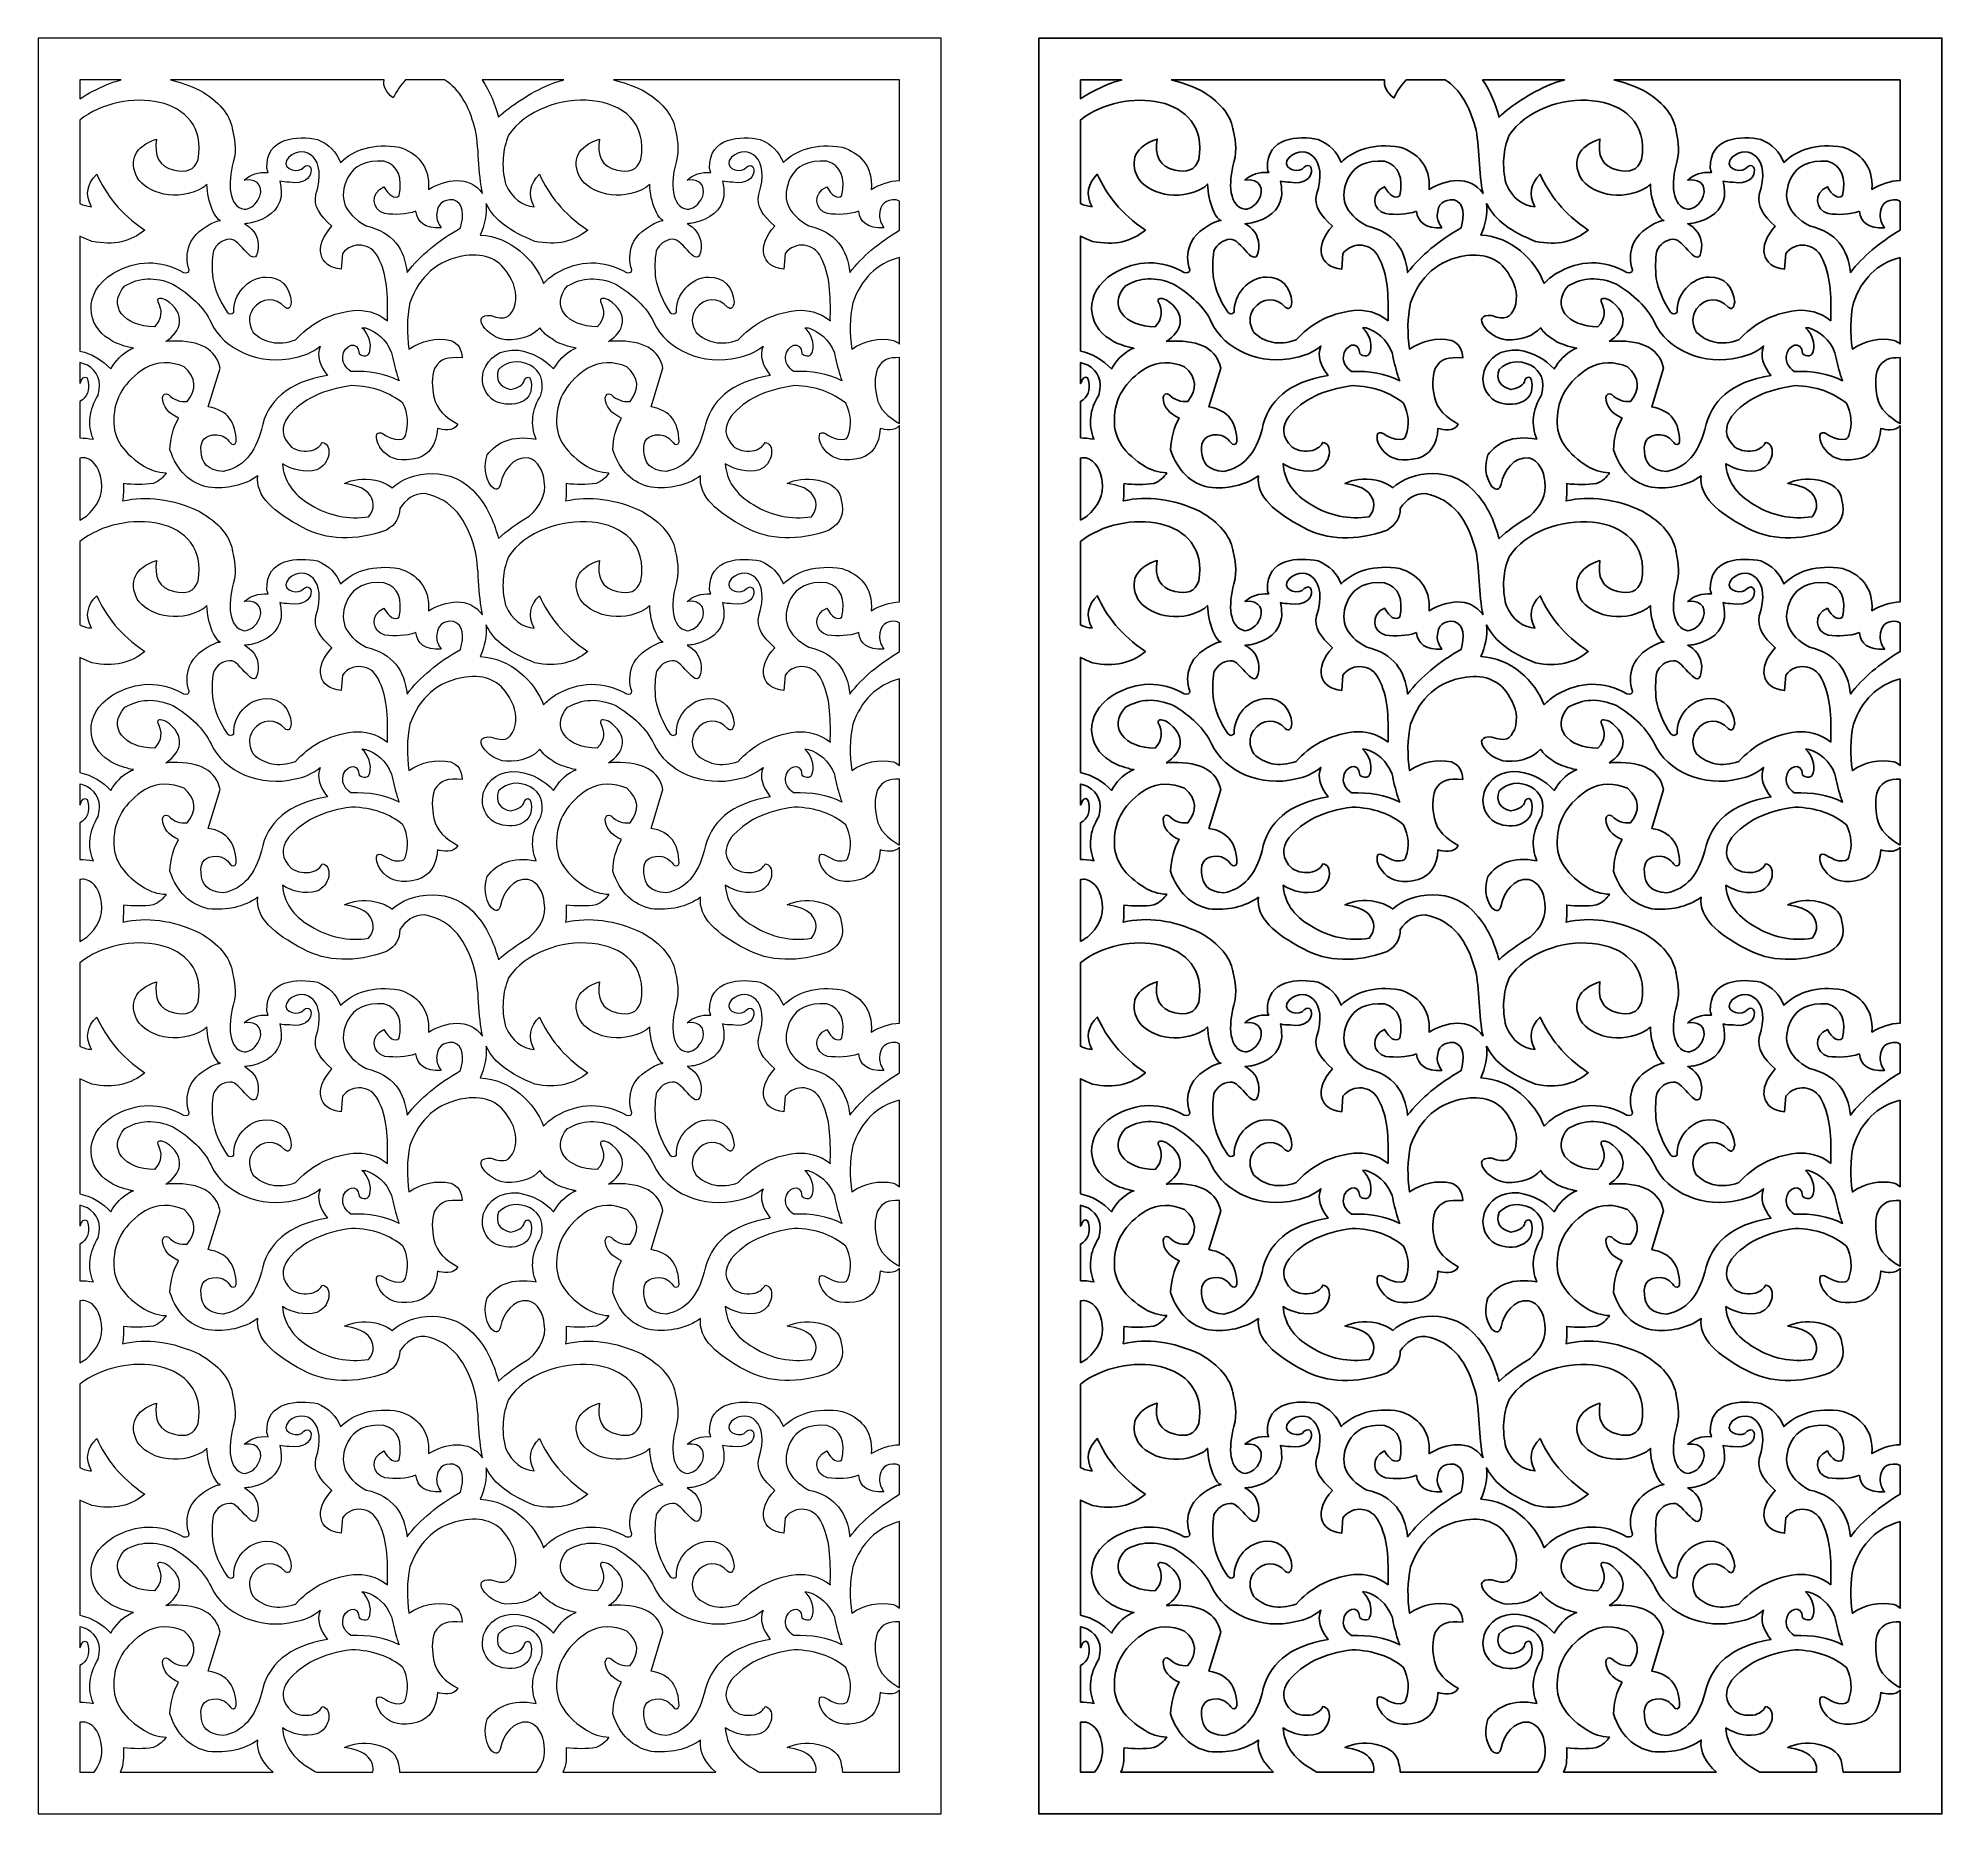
# Model space of a CAD drawing. Header units: centimetres. Extents: x -9.6 to 7.7, y -8.1 to 8.
import ezdxf

# ---------------------------------------------------------------- set-up
doc = ezdxf.new("R2010")
doc.units = ezdxf.units.CM
doc.header["$MEASUREMENT"] = 0
doc.layers.add('layer 1', color=7, linetype='Continuous')

msp = doc.modelspace()

# ---------------------------------------------------------------- linework, layer by layer
at = {"layer": 'layer 1', "color": 242, "lineweight": 9}
for points, knots in [([(-9.56369, 7.9918), (-9.56369, 7.9918), (-1.36035, 7.9918), (-1.36035, 7.9918), (-1.36035, 7.9918), (-1.36035, 7.9918), (-1.36035, -8.13037), (-1.36035, -8.13037), (-1.36035, -8.13037), (-1.36035, -8.13037), (-9.56369, -8.13037), (-9.56369, -8.13037), (-9.56369, -8.13037), (-9.56369, -8.13037), (-9.56369, 7.9918), (-9.56369, 7.9918)], [0, 0, 0, 0, 0.2, 0.2, 0.2, 0.2, 0.4, 0.4, 0.4, 0.4, 0.6, 0.6, 0.6, 0.6, 1, 1, 1, 1]), ([(-9.18436, 7.61244), (-9.18436, 7.61244), (-8.80949, 7.61244), (-8.80949, 7.61244), (-8.80949, 7.61244), (-8.85309, 7.60175), (-8.89605, 7.58791), (-8.93841, 7.57102), (-8.93841, 7.57102), (-9.02484, 7.5336), (-9.10848, 7.48882), (-9.18436, 7.44106), (-9.18436, 7.44106), (-9.18436, 7.44106), (-9.18436, 7.61244), (-9.18436, 7.61244)], [0, 0, 0, 0, 0.2, 0.2, 0.2, 0.2, 0.4, 0.4, 0.4, 0.4, 0.6, 0.6, 0.6, 0.6, 1, 1, 1, 1]), ([(-8.36016, 7.61244), (-8.36016, 7.61244), (-6.42182, 7.61244), (-6.42182, 7.61244), (-6.42182, 7.61244), (-6.43062, 7.55658), (-6.4069, 7.49914), (-6.33811, 7.44895), (-6.33811, 7.44895), (-6.30684, 7.51019), (-6.2709, 7.56914), (-6.22535, 7.61244), (-6.22535, 7.61244), (-6.22535, 7.61244), (-5.87165, 7.61244), (-5.87165, 7.61244), (-5.87165, 7.61244), (-5.73138, 7.52396), (-5.65093, 7.37072), (-5.5994, 7.18621), (-5.5994, 7.18621), (-5.5556, 7.02327), (-5.56887, 6.75542), (-5.52718, 6.58055), (-5.52718, 6.58055), (-5.65086, 6.7524), (-5.86171, 6.71075), (-6.01777, 6.61837), (-6.01777, 6.61837), (-6.00221, 6.83399), (-6.12703, 6.95337), (-6.28313, 7.00123), (-6.28313, 7.00123), (-6.51701, 7.0411), (-6.70095, 6.97839), (-6.8164, 6.86241), (-6.8164, 6.86241), (-6.85395, 6.95699), (-6.9216, 7.02763), (-7.0264, 7.07154), (-7.0264, 7.07154), (-7.20121, 7.1061), (-7.49508, 7.09784), (-7.48608, 6.81078), (-7.48608, 6.81078), (-7.48383, 6.79657), (-7.48007, 6.7834), (-7.47463, 6.77134), (-7.47463, 6.77134), (-7.56183, 6.77873), (-7.63727, 6.75129), (-7.69051, 6.70228), (-7.69051, 6.70228), (-7.55266, 6.72425), (-7.50738, 6.61774), (-7.56673, 6.52053), (-7.56673, 6.52053), (-7.60123, 6.46614), (-7.64328, 6.44166), (-7.69048, 6.43766), (-7.69048, 6.43766), (-7.83364, 6.46215), (-7.84382, 6.67306), (-7.79061, 6.86419), (-7.79061, 6.86419), (-7.75605, 6.98837), (-7.78399, 7.08927), (-7.79659, 7.15464), (-7.79659, 7.15464), (-7.79743, 7.16015), (-7.7984, 7.16562), (-7.79948, 7.17106), (-7.79948, 7.17106), (-7.79948, 7.17106), (-7.79965, 7.17207), (-7.79965, 7.17207), (-7.79965, 7.17207), (-7.79965, 7.17207), (-7.79971, 7.1721), (-7.79971, 7.1721), (-7.79971, 7.1721), (-7.82524, 7.2985), (-7.92033, 7.41788), (-8.09695, 7.51922), (-8.09695, 7.51922), (-8.18697, 7.56182), (-8.27467, 7.59268), (-8.36016, 7.61244)], [0, 0, 0, 0, 0.04347826, 0.04347826, 0.04347826, 0.04347826, 0.08695652, 0.08695652, 0.08695652, 0.08695652, 0.13043478, 0.13043478, 0.13043478, 0.13043478, 0.17391304, 0.17391304, 0.17391304, 0.17391304, 0.2173913, 0.2173913, 0.2173913, 0.2173913, 0.26086957, 0.26086957, 0.26086957, 0.26086957, 0.30434783, 0.30434783, 0.30434783, 0.30434783, 0.34782609, 0.34782609, 0.34782609, 0.34782609, 0.39130435, 0.39130435, 0.39130435, 0.39130435, 0.43478261, 0.43478261, 0.43478261, 0.43478261, 0.47826087, 0.47826087, 0.47826087, 0.47826087, 0.52173913, 0.52173913, 0.52173913, 0.52173913, 0.56521739, 0.56521739, 0.56521739, 0.56521739, 0.60869565, 0.60869565, 0.60869565, 0.60869565, 0.65217391, 0.65217391, 0.65217391, 0.65217391, 0.69565217, 0.69565217, 0.69565217, 0.69565217, 0.73913043, 0.73913043, 0.73913043, 0.73913043, 0.7826087, 0.7826087, 0.7826087, 0.7826087, 0.82608696, 0.82608696, 0.82608696, 0.82608696, 0.86956522, 0.86956522, 0.86956522, 0.86956522, 0.91304348, 0.91304348, 0.91304348, 0.91304348, 1, 1, 1, 1]), ([(-5.53142, 7.61244), (-5.53142, 7.61244), (-4.78797, 7.61244), (-4.78797, 7.61244), (-4.78797, 7.61244), (-4.83157, 7.60175), (-4.87453, 7.58791), (-4.91689, 7.57102), (-4.91689, 7.57102), (-5.10083, 7.49141), (-5.2722, 7.37831), (-5.38268, 7.27445), (-5.38268, 7.27445), (-5.41254, 7.38876), (-5.45879, 7.50854), (-5.53142, 7.61244)], [0, 0, 0, 0, 0.2, 0.2, 0.2, 0.2, 0.4, 0.4, 0.4, 0.4, 0.6, 0.6, 0.6, 0.6, 1, 1, 1, 1]), ([(-4.33864, 7.61244), (-4.33864, 7.61244), (-1.74008, 7.61244), (-1.74008, 7.61244), (-1.74008, 7.61244), (-1.74008, 7.61244), (-1.74008, 6.69852), (-1.74008, 6.69852), (-1.74008, 6.69852), (-1.82738, 6.69775), (-1.91858, 6.66433), (-1.99624, 6.61837), (-1.99624, 6.61837), (-1.98069, 6.83399), (-2.10554, 6.95337), (-2.2616, 7.00123), (-2.2616, 7.00123), (-2.49549, 7.0411), (-2.67943, 6.97839), (-2.79488, 6.86241), (-2.79488, 6.86241), (-2.83243, 6.95699), (-2.90008, 7.02763), (-3.00488, 7.07154), (-3.00488, 7.07154), (-3.17968, 7.1061), (-3.47356, 7.09784), (-3.46456, 6.81078), (-3.46456, 6.81078), (-3.46231, 6.79657), (-3.45855, 6.7834), (-3.4531, 6.77134), (-3.4531, 6.77134), (-3.5403, 6.77873), (-3.61575, 6.75129), (-3.66899, 6.70228), (-3.66899, 6.70228), (-3.53113, 6.72425), (-3.48586, 6.61774), (-3.54521, 6.52053), (-3.54521, 6.52053), (-3.57971, 6.46614), (-3.62176, 6.44166), (-3.66895, 6.43766), (-3.66895, 6.43766), (-3.81211, 6.46215), (-3.82229, 6.67306), (-3.76909, 6.86419), (-3.76909, 6.86419), (-3.73452, 6.98837), (-3.76247, 7.08927), (-3.77506, 7.15464), (-3.77506, 7.15464), (-3.7759, 7.16015), (-3.77688, 7.16562), (-3.77795, 7.17106), (-3.77795, 7.17106), (-3.77795, 7.17106), (-3.77812, 7.17207), (-3.77812, 7.17207), (-3.77812, 7.17207), (-3.77812, 7.17207), (-3.77819, 7.1721), (-3.77819, 7.1721), (-3.77819, 7.1721), (-3.80372, 7.2985), (-3.89881, 7.41788), (-4.07543, 7.51922), (-4.07543, 7.51922), (-4.16545, 7.56182), (-4.25315, 7.59268), (-4.33864, 7.61244)], [0, 0, 0, 0, 0.05263158, 0.05263158, 0.05263158, 0.05263158, 0.10526316, 0.10526316, 0.10526316, 0.10526316, 0.15789474, 0.15789474, 0.15789474, 0.15789474, 0.21052632, 0.21052632, 0.21052632, 0.21052632, 0.26315789, 0.26315789, 0.26315789, 0.26315789, 0.31578947, 0.31578947, 0.31578947, 0.31578947, 0.36842105, 0.36842105, 0.36842105, 0.36842105, 0.42105263, 0.42105263, 0.42105263, 0.42105263, 0.47368421, 0.47368421, 0.47368421, 0.47368421, 0.52631579, 0.52631579, 0.52631579, 0.52631579, 0.57894737, 0.57894737, 0.57894737, 0.57894737, 0.63157895, 0.63157895, 0.63157895, 0.63157895, 0.68421053, 0.68421053, 0.68421053, 0.68421053, 0.73684211, 0.73684211, 0.73684211, 0.73684211, 0.78947368, 0.78947368, 0.78947368, 0.78947368, 0.84210526, 0.84210526, 0.84210526, 0.84210526, 0.89473684, 0.89473684, 0.89473684, 0.89473684, 1, 1, 1, 1]), ([(-9.18436, 5.15026), (-9.18436, 5.15026), (-9.18436, 6.19501), (-9.18436, 6.19501), (-9.18436, 6.19501), (-9.14986, 6.17821), (-9.11308, 6.16209), (-9.07398, 6.1465), (-9.07398, 6.1465), (-8.87372, 6.10485), (-8.71846, 6.14523), (-8.59364, 6.24922), (-8.59364, 6.24922), (-8.82088, 6.40064), (-8.94493, 6.5696), (-9.03139, 6.75495), (-9.03139, 6.75495), (-9.116, 6.67061), (-9.14096, 6.57444), (-9.07865, 6.46101), (-9.07865, 6.46101), (-9.11634, 6.46447), (-9.15167, 6.47387), (-9.18436, 6.4902), (-9.18436, 6.4902), (-9.18436, 6.4902), (-9.18436, 7.24775), (-9.18436, 7.24775), (-9.18436, 7.24775), (-8.79384, 7.55758), (-8.00538, 7.48419), (-8.11055, 6.89022), (-8.11055, 6.89022), (-8.14314, 6.79086), (-8.21959, 6.76674), (-8.326, 6.79402), (-8.326, 6.79402), (-8.46809, 6.82556), (-8.51145, 6.92649), (-8.48733, 7.07496), (-8.48733, 7.07496), (-8.6887, 7.01151), (-8.741, 6.87833), (-8.66314, 6.72516), (-8.66314, 6.72516), (-8.57752, 6.58529), (-8.30329, 6.49668), (-8.06423, 6.63493), (-8.06423, 6.63493), (-8.05234, 6.64511), (-8.04085, 6.65539), (-8.02967, 6.6657), (-8.02967, 6.6657), (-8.02769, 6.62533), (-8.02339, 6.58509), (-8.01647, 6.54515), (-8.01647, 6.54515), (-7.99638, 6.47249), (-7.97384, 6.39107), (-7.92369, 6.34347), (-7.92369, 6.34347), (-7.91812, 6.34082), (-7.91251, 6.33833), (-7.90683, 6.33598), (-7.90683, 6.33598), (-7.92037, 6.33393), (-7.934, 6.33131), (-7.94771, 6.32802), (-7.94771, 6.32802), (-8.06655, 6.2771), (-8.15385, 6.2035), (-8.18909, 6.11439), (-8.18909, 6.11439), (-8.21636, 6.03905), (-8.21888, 5.96367), (-8.19151, 5.88833), (-8.19151, 5.88833), (-8.1907, 5.86603), (-8.2076, 5.85773), (-8.24216, 5.86351), (-8.24216, 5.86351), (-8.45324, 5.98319), (-8.66754, 5.9803), (-8.88507, 5.85494), (-8.88507, 5.85494), (-9.16901, 5.67655), (-9.11798, 5.3742), (-8.91762, 5.26027), (-8.91762, 5.26027), (-8.87735, 5.22812), (-8.8234, 5.20857), (-8.75239, 5.18855), (-8.75239, 5.18855), (-8.73449, 5.18321), (-8.71635, 5.17928), (-8.69814, 5.17656), (-8.69814, 5.17656), (-8.70446, 5.17428), (-8.71077, 5.17196), (-8.71702, 5.16957), (-8.71702, 5.16957), (-8.80812, 5.12429), (-8.86085, 5.05883), (-8.90284, 4.98765), (-8.90284, 4.98765), (-8.97818, 5.07015), (-9.07203, 5.12436), (-9.18436, 5.15026)], [0, 0, 0, 0, 0.03571429, 0.03571429, 0.03571429, 0.03571429, 0.07142857, 0.07142857, 0.07142857, 0.07142857, 0.10714286, 0.10714286, 0.10714286, 0.10714286, 0.14285714, 0.14285714, 0.14285714, 0.14285714, 0.17857143, 0.17857143, 0.17857143, 0.17857143, 0.21428571, 0.21428571, 0.21428571, 0.21428571, 0.25, 0.25, 0.25, 0.25, 0.28571429, 0.28571429, 0.28571429, 0.28571429, 0.32142857, 0.32142857, 0.32142857, 0.32142857, 0.35714286, 0.35714286, 0.35714286, 0.35714286, 0.39285714, 0.39285714, 0.39285714, 0.39285714, 0.42857143, 0.42857143, 0.42857143, 0.42857143, 0.46428571, 0.46428571, 0.46428571, 0.46428571, 0.5, 0.5, 0.5, 0.5, 0.53571429, 0.53571429, 0.53571429, 0.53571429, 0.57142857, 0.57142857, 0.57142857, 0.57142857, 0.60714286, 0.60714286, 0.60714286, 0.60714286, 0.64285714, 0.64285714, 0.64285714, 0.64285714, 0.67857143, 0.67857143, 0.67857143, 0.67857143, 0.71428571, 0.71428571, 0.71428571, 0.71428571, 0.75, 0.75, 0.75, 0.75, 0.78571429, 0.78571429, 0.78571429, 0.78571429, 0.82142857, 0.82142857, 0.82142857, 0.82142857, 0.85714286, 0.85714286, 0.85714286, 0.85714286, 0.89285714, 0.89285714, 0.89285714, 0.89285714, 0.92857143, 0.92857143, 0.92857143, 0.92857143, 1, 1, 1, 1]), ([(-4.97258, 5.76364), (-5.05592, 5.98111), (-5.26975, 6.18862), (-5.54798, 6.2033), (-5.54798, 6.2033), (-5.50626, 6.29534), (-5.48741, 6.39067), (-5.49544, 6.48989), (-5.49544, 6.48989), (-5.4943, 6.48761), (-5.49309, 6.48539), (-5.49188, 6.48321), (-5.49188, 6.48321), (-5.41869, 6.33884), (-5.2722, 6.23397), (-5.05246, 6.1465), (-5.05246, 6.1465), (-4.85219, 6.10485), (-4.69694, 6.14523), (-4.57212, 6.24922), (-4.57212, 6.24922), (-4.79936, 6.40064), (-4.9234, 6.5696), (-5.00986, 6.75495), (-5.00986, 6.75495), (-5.09448, 6.67061), (-5.11944, 6.57444), (-5.05713, 6.46101), (-5.05713, 6.46101), (-5.16737, 6.47105), (-5.25769, 6.53225), (-5.31893, 6.66822), (-5.31893, 6.66822), (-5.35742, 6.83332), (-5.34506, 6.97883), (-5.29095, 7.10973), (-5.29095, 7.10973), (-4.98971, 7.56796), (-3.97032, 7.56051), (-4.08903, 6.89022), (-4.08903, 6.89022), (-4.12161, 6.79086), (-4.19806, 6.76674), (-4.30448, 6.79402), (-4.30448, 6.79402), (-4.44656, 6.82556), (-4.48993, 6.92649), (-4.46581, 7.07496), (-4.46581, 7.07496), (-4.66718, 7.01151), (-4.71951, 6.87833), (-4.64162, 6.72516), (-4.64162, 6.72516), (-4.556, 6.58529), (-4.28177, 6.49668), (-4.04271, 6.63493), (-4.04271, 6.63493), (-4.03082, 6.64511), (-4.01933, 6.65539), (-4.00815, 6.6657), (-4.00815, 6.6657), (-4.00616, 6.62533), (-4.00186, 6.58509), (-3.99494, 6.54515), (-3.99494, 6.54515), (-3.97486, 6.47249), (-3.95232, 6.39107), (-3.90217, 6.34347), (-3.90217, 6.34347), (-3.89659, 6.34082), (-3.89098, 6.33833), (-3.88531, 6.33598), (-3.88531, 6.33598), (-3.89884, 6.33393), (-3.91248, 6.33131), (-3.92619, 6.32802), (-3.92619, 6.32802), (-4.04503, 6.2771), (-4.13233, 6.2035), (-4.16756, 6.11439), (-4.16756, 6.11439), (-4.19484, 6.03905), (-4.19736, 5.96367), (-4.16998, 5.88833), (-4.16998, 5.88833), (-4.16918, 5.86603), (-4.18607, 5.85773), (-4.22064, 5.86351), (-4.22064, 5.86351), (-4.43171, 5.98319), (-4.64602, 5.9803), (-4.86355, 5.85494), (-4.86355, 5.85494), (-4.90779, 5.82713), (-4.94389, 5.79629), (-4.97258, 5.76364)], [0, 0, 0, 0, 0.04, 0.04, 0.04, 0.04, 0.08, 0.08, 0.08, 0.08, 0.12, 0.12, 0.12, 0.12, 0.16, 0.16, 0.16, 0.16, 0.2, 0.2, 0.2, 0.2, 0.24, 0.24, 0.24, 0.24, 0.28, 0.28, 0.28, 0.28, 0.32, 0.32, 0.32, 0.32, 0.36, 0.36, 0.36, 0.36, 0.4, 0.4, 0.4, 0.4, 0.44, 0.44, 0.44, 0.44, 0.48, 0.48, 0.48, 0.48, 0.52, 0.52, 0.52, 0.52, 0.56, 0.56, 0.56, 0.56, 0.6, 0.6, 0.6, 0.6, 0.64, 0.64, 0.64, 0.64, 0.68, 0.68, 0.68, 0.68, 0.72, 0.72, 0.72, 0.72, 0.76, 0.76, 0.76, 0.76, 0.8, 0.8, 0.8, 0.8, 0.84, 0.84, 0.84, 0.84, 0.88, 0.88, 0.88, 0.88, 0.92, 0.92, 0.92, 0.92, 1, 1, 1, 1]), ([(-6.38934, 5.42633), (-6.49293, 5.50601), (-6.59655, 5.52616), (-6.70015, 5.51928), (-6.70015, 5.51928), (-6.94048, 5.49015), (-7.10114, 5.38754), (-7.22563, 5.2515), (-7.22563, 5.2515), (-7.38783, 5.19564), (-7.51178, 5.22768), (-7.60953, 5.31985), (-7.60953, 5.31985), (-7.65511, 5.39459), (-7.65591, 5.46547), (-7.61191, 5.53255), (-7.61191, 5.53255), (-7.53244, 5.64175), (-7.40426, 5.64118), (-7.32398, 5.54964), (-7.32398, 5.54964), (-7.29119, 5.52432), (-7.27121, 5.53953), (-7.26402, 5.59522), (-7.26402, 5.59522), (-7.27568, 5.72874), (-7.35545, 5.82521), (-7.49435, 5.82219), (-7.49435, 5.82219), (-7.65779, 5.81934), (-7.79595, 5.66422), (-7.78705, 5.50218), (-7.78705, 5.50218), (-7.80703, 5.48246), (-7.82705, 5.4831), (-7.84704, 5.50406), (-7.84704, 5.50406), (-7.91422, 5.60597), (-7.95742, 5.70789), (-7.97663, 5.80983), (-7.97663, 5.80983), (-7.98587, 5.89706), (-7.98496, 5.98087), (-7.97183, 6.06048), (-7.97183, 6.06048), (-7.94042, 6.11966), (-7.89601, 6.16145), (-7.82306, 6.16494), (-7.82306, 6.16494), (-7.73152, 6.18359), (-7.59001, 5.85424), (-7.56391, 6.08329), (-7.56391, 6.08329), (-7.5587, 6.17304), (-7.59263, 6.24556), (-7.67378, 6.29736), (-7.67378, 6.29736), (-7.67929, 6.30031), (-7.6848, 6.30307), (-7.69034, 6.30572), (-7.69034, 6.30572), (-7.67012, 6.30726), (-7.64957, 6.30985), (-7.6286, 6.31334), (-7.6286, 6.31334), (-7.47869, 6.34895), (-7.38031, 6.42338), (-7.3573, 6.55442), (-7.3573, 6.55442), (-7.35481, 6.6039), (-7.35807, 6.64981), (-7.36875, 6.69247), (-7.36875, 6.69247), (-7.34339, 6.68626), (-7.31353, 6.68304), (-7.27887, 6.68304), (-7.27887, 6.68304), (-7.01673, 6.64232), (-7.06147, 6.92989), (-7.17134, 6.80144), (-7.17134, 6.80144), (-7.23325, 6.76637), (-7.37134, 6.81844), (-7.28646, 6.91219), (-7.28646, 6.91219), (-7.13786, 7.03805), (-6.9298, 6.90322), (-7.04044, 6.57202), (-7.04044, 6.57202), (-7.06352, 6.46564), (-7.00612, 6.38472), (-6.8952, 6.28342), (-6.8952, 6.28342), (-7.06399, 6.10317), (-7.01797, 5.91211), (-6.81089, 5.89475), (-6.81089, 5.89475), (-6.81089, 5.89475), (-6.80021, 6.03566), (-6.80021, 6.03566), (-6.80021, 6.03566), (-6.70918, 6.15309), (-6.53646, 6.12988), (-6.47647, 6.00364), (-6.47647, 6.00364), (-6.39196, 5.84591), (-6.38571, 5.6528), (-6.39065, 5.45462), (-6.39065, 5.45462), (-6.39028, 5.44521), (-6.38984, 5.43577), (-6.38934, 5.42633), (-6.38934, 5.42633), (-6.38934, 5.42633), (-6.38934, 5.42633), (-6.38934, 5.42633)], [0, 0, 0, 0, 0.03333333, 0.03333333, 0.03333333, 0.03333333, 0.06666667, 0.06666667, 0.06666667, 0.06666667, 0.1, 0.1, 0.1, 0.1, 0.13333333, 0.13333333, 0.13333333, 0.13333333, 0.16666667, 0.16666667, 0.16666667, 0.16666667, 0.2, 0.2, 0.2, 0.2, 0.23333333, 0.23333333, 0.23333333, 0.23333333, 0.26666667, 0.26666667, 0.26666667, 0.26666667, 0.3, 0.3, 0.3, 0.3, 0.33333333, 0.33333333, 0.33333333, 0.33333333, 0.36666667, 0.36666667, 0.36666667, 0.36666667, 0.4, 0.4, 0.4, 0.4, 0.43333333, 0.43333333, 0.43333333, 0.43333333, 0.46666667, 0.46666667, 0.46666667, 0.46666667, 0.5, 0.5, 0.5, 0.5, 0.53333333, 0.53333333, 0.53333333, 0.53333333, 0.56666667, 0.56666667, 0.56666667, 0.56666667, 0.6, 0.6, 0.6, 0.6, 0.63333333, 0.63333333, 0.63333333, 0.63333333, 0.66666667, 0.66666667, 0.66666667, 0.66666667, 0.7, 0.7, 0.7, 0.7, 0.73333333, 0.73333333, 0.73333333, 0.73333333, 0.76666667, 0.76666667, 0.76666667, 0.76666667, 0.8, 0.8, 0.8, 0.8, 0.83333333, 0.83333333, 0.83333333, 0.83333333, 0.86666667, 0.86666667, 0.86666667, 0.86666667, 0.9, 0.9, 0.9, 0.9, 0.93333333, 0.93333333, 0.93333333, 0.93333333, 1, 1, 1, 1]), ([(-2.36781, 5.42633), (-2.4714, 5.50601), (-2.57503, 5.52616), (-2.67865, 5.51928), (-2.67865, 5.51928), (-2.91896, 5.49015), (-3.07962, 5.38754), (-3.2041, 5.2515), (-3.2041, 5.2515), (-3.36631, 5.19564), (-3.49026, 5.22768), (-3.588, 5.31985), (-3.588, 5.31985), (-3.63358, 5.39459), (-3.63439, 5.46547), (-3.59039, 5.53255), (-3.59039, 5.53255), (-3.51091, 5.64175), (-3.38273, 5.64118), (-3.30245, 5.54964), (-3.30245, 5.54964), (-3.26967, 5.52432), (-3.24968, 5.53953), (-3.2425, 5.59522), (-3.2425, 5.59522), (-3.25415, 5.72874), (-3.33393, 5.82521), (-3.47282, 5.82219), (-3.47282, 5.82219), (-3.63627, 5.81934), (-3.77443, 5.66422), (-3.76553, 5.50218), (-3.76553, 5.50218), (-3.78551, 5.48246), (-3.80553, 5.4831), (-3.82552, 5.50406), (-3.82552, 5.50406), (-3.8927, 5.60597), (-3.93589, 5.70789), (-3.95511, 5.80983), (-3.95511, 5.80983), (-3.96434, 5.89706), (-3.96344, 5.98087), (-3.9503, 6.06048), (-3.9503, 6.06048), (-3.9189, 6.11966), (-3.87449, 6.16145), (-3.80153, 6.16494), (-3.80153, 6.16494), (-3.71, 6.18359), (-3.56849, 5.85424), (-3.54239, 6.08329), (-3.54239, 6.08329), (-3.53718, 6.17304), (-3.57111, 6.24556), (-3.65226, 6.29736), (-3.65226, 6.29736), (-3.65777, 6.30031), (-3.66328, 6.30307), (-3.66882, 6.30572), (-3.66882, 6.30572), (-3.6486, 6.30726), (-3.62804, 6.30985), (-3.60708, 6.31334), (-3.60708, 6.31334), (-3.45717, 6.34895), (-3.35878, 6.42338), (-3.33578, 6.55442), (-3.33578, 6.55442), (-3.33329, 6.6039), (-3.33655, 6.64981), (-3.34723, 6.69247), (-3.34723, 6.69247), (-3.32187, 6.68626), (-3.29204, 6.68304), (-3.25734, 6.68304), (-3.25734, 6.68304), (-2.99521, 6.64232), (-3.03995, 6.92989), (-3.14982, 6.80144), (-3.14982, 6.80144), (-3.21173, 6.76637), (-3.34982, 6.81844), (-3.26493, 6.91219), (-3.26493, 6.91219), (-3.11633, 7.03805), (-2.90828, 6.90322), (-3.01892, 6.57202), (-3.01892, 6.57202), (-3.042, 6.46564), (-2.98459, 6.38472), (-2.87368, 6.28342), (-2.87368, 6.28342), (-3.04247, 6.10317), (-2.99645, 5.91211), (-2.78937, 5.89475), (-2.78937, 5.89475), (-2.78937, 5.89475), (-2.77869, 6.03566), (-2.77869, 6.03566), (-2.77869, 6.03566), (-2.68766, 6.15309), (-2.51494, 6.12988), (-2.45495, 6.00364), (-2.45495, 6.00364), (-2.37043, 5.84591), (-2.36419, 5.6528), (-2.36912, 5.45462), (-2.36912, 5.45462), (-2.36875, 5.44521), (-2.36832, 5.43577), (-2.36781, 5.42633), (-2.36781, 5.42633), (-2.36781, 5.42633), (-2.36781, 5.42633), (-2.36781, 5.42633)], [0, 0, 0, 0, 0.03333333, 0.03333333, 0.03333333, 0.03333333, 0.06666667, 0.06666667, 0.06666667, 0.06666667, 0.1, 0.1, 0.1, 0.1, 0.13333333, 0.13333333, 0.13333333, 0.13333333, 0.16666667, 0.16666667, 0.16666667, 0.16666667, 0.2, 0.2, 0.2, 0.2, 0.23333333, 0.23333333, 0.23333333, 0.23333333, 0.26666667, 0.26666667, 0.26666667, 0.26666667, 0.3, 0.3, 0.3, 0.3, 0.33333333, 0.33333333, 0.33333333, 0.33333333, 0.36666667, 0.36666667, 0.36666667, 0.36666667, 0.4, 0.4, 0.4, 0.4, 0.43333333, 0.43333333, 0.43333333, 0.43333333, 0.46666667, 0.46666667, 0.46666667, 0.46666667, 0.5, 0.5, 0.5, 0.5, 0.53333333, 0.53333333, 0.53333333, 0.53333333, 0.56666667, 0.56666667, 0.56666667, 0.56666667, 0.6, 0.6, 0.6, 0.6, 0.63333333, 0.63333333, 0.63333333, 0.63333333, 0.66666667, 0.66666667, 0.66666667, 0.66666667, 0.7, 0.7, 0.7, 0.7, 0.73333333, 0.73333333, 0.73333333, 0.73333333, 0.76666667, 0.76666667, 0.76666667, 0.76666667, 0.8, 0.8, 0.8, 0.8, 0.83333333, 0.83333333, 0.83333333, 0.83333333, 0.86666667, 0.86666667, 0.86666667, 0.86666667, 0.9, 0.9, 0.9, 0.9, 0.93333333, 0.93333333, 0.93333333, 0.93333333, 1, 1, 1, 1]), ([(-6.1317, 6.4207), (-6.12082, 6.31868), (-6.05109, 6.26336), (-5.90326, 6.27001), (-5.90326, 6.27001), (-5.92791, 6.30767), (-5.94457, 6.34536), (-5.9437, 6.38301), (-5.9437, 6.38301), (-5.93984, 6.48593), (-5.88764, 6.53067), (-5.7914, 6.52241), (-5.7914, 6.52241), (-5.69601, 6.49325), (-5.6952, 6.38079), (-5.72711, 6.26823), (-5.72711, 6.26823), (-5.92879, 6.15262), (-6.09321, 6.01886), (-6.21262, 5.86317), (-6.21262, 5.86317), (-6.236, 6.07479), (-6.33899, 6.23061), (-6.58389, 6.28698), (-6.58389, 6.28698), (-6.78583, 6.39779), (-6.83958, 6.54485), (-6.75046, 6.72583), (-6.75046, 6.72583), (-6.69447, 6.8313), (-6.58873, 6.88686), (-6.42202, 6.87373), (-6.42202, 6.87373), (-6.2886, 6.83365), (-6.25286, 6.72223), (-6.28403, 6.56194), (-6.28403, 6.56194), (-6.32783, 6.52735), (-6.37543, 6.5606), (-6.42205, 6.64199), (-6.42205, 6.64199), (-6.55258, 6.58737), (-6.5322, 6.42752), (-6.4149, 6.39809), (-6.4149, 6.39809), (-6.31917, 6.38701), (-6.22428, 6.38764), (-6.1317, 6.4207)], [0, 0, 0, 0, 0.07692308, 0.07692308, 0.07692308, 0.07692308, 0.15384615, 0.15384615, 0.15384615, 0.15384615, 0.23076923, 0.23076923, 0.23076923, 0.23076923, 0.30769231, 0.30769231, 0.30769231, 0.30769231, 0.38461538, 0.38461538, 0.38461538, 0.38461538, 0.46153846, 0.46153846, 0.46153846, 0.46153846, 0.53846154, 0.53846154, 0.53846154, 0.53846154, 0.61538462, 0.61538462, 0.61538462, 0.61538462, 0.69230769, 0.69230769, 0.69230769, 0.69230769, 0.76923077, 0.76923077, 0.76923077, 0.76923077, 0.84615385, 0.84615385, 0.84615385, 0.84615385, 1, 1, 1, 1]), ([(-2.11021, 6.4207), (-2.0993, 6.31868), (-2.02956, 6.26336), (-1.88173, 6.27001), (-1.88173, 6.27001), (-1.90639, 6.30767), (-1.92305, 6.34536), (-1.92218, 6.38301), (-1.92218, 6.38301), (-1.91831, 6.48593), (-1.86611, 6.53067), (-1.76988, 6.52241), (-1.76988, 6.52241), (-1.75866, 6.51898), (-1.74878, 6.51438), (-1.74008, 6.5088), (-1.74008, 6.5088), (-1.74008, 6.5088), (-1.74008, 6.24805), (-1.74008, 6.24805), (-1.74008, 6.24805), (-1.92607, 6.13713), (-2.07857, 6.00986), (-2.1911, 5.86317), (-2.1911, 5.86317), (-2.21448, 6.07479), (-2.31746, 6.23061), (-2.56237, 6.28698), (-2.56237, 6.28698), (-2.76431, 6.39779), (-2.81805, 6.54485), (-2.72894, 6.72583), (-2.72894, 6.72583), (-2.67294, 6.8313), (-2.5672, 6.88686), (-2.4005, 6.87373), (-2.4005, 6.87373), (-2.26708, 6.83365), (-2.23137, 6.72223), (-2.26251, 6.56194), (-2.26251, 6.56194), (-2.30631, 6.52735), (-2.35391, 6.5606), (-2.40053, 6.64199), (-2.40053, 6.64199), (-2.53106, 6.58737), (-2.51067, 6.42752), (-2.39338, 6.39809), (-2.39338, 6.39809), (-2.29764, 6.38701), (-2.20275, 6.38764), (-2.11021, 6.4207)], [0, 0, 0, 0, 0.07142857, 0.07142857, 0.07142857, 0.07142857, 0.14285714, 0.14285714, 0.14285714, 0.14285714, 0.21428571, 0.21428571, 0.21428571, 0.21428571, 0.28571429, 0.28571429, 0.28571429, 0.28571429, 0.35714286, 0.35714286, 0.35714286, 0.35714286, 0.42857143, 0.42857143, 0.42857143, 0.42857143, 0.5, 0.5, 0.5, 0.5, 0.57142857, 0.57142857, 0.57142857, 0.57142857, 0.64285714, 0.64285714, 0.64285714, 0.64285714, 0.71428571, 0.71428571, 0.71428571, 0.71428571, 0.78571429, 0.78571429, 0.78571429, 0.78571429, 0.85714286, 0.85714286, 0.85714286, 0.85714286, 1, 1, 1, 1]), ([(-6.34859, 3.90901), (-6.38322, 3.93998), (-6.43337, 3.96275), (-6.49908, 3.97733), (-6.49908, 3.97733), (-6.61835, 4.00249), (-6.70784, 3.98217), (-6.78204, 3.94858), (-6.78204, 3.94858), (-6.68738, 3.93554), (-6.61049, 3.91022), (-6.56535, 3.86309), (-6.56535, 3.86309), (-6.50593, 3.79521), (-6.50398, 3.71674), (-6.56142, 3.6459), (-6.56142, 3.6459), (-6.74593, 3.6198), (-6.9214, 3.65201), (-7.08603, 3.75456), (-7.08603, 3.75456), (-7.25727, 3.85348), (-7.33332, 3.98045), (-7.34427, 4.1266), (-7.34427, 4.1266), (-7.25341, 4.07088), (-7.14387, 4.04367), (-7.03228, 4.07289), (-7.03228, 4.07289), (-6.97128, 4.09701), (-6.9384, 4.15089), (-6.92436, 4.20766), (-6.92436, 4.20766), (-6.91599, 4.28243), (-6.94297, 4.3142), (-6.98307, 4.32112), (-6.98307, 4.32112), (-6.99661, 4.29022), (-7.02654, 4.26523), (-7.07622, 4.24739), (-7.07622, 4.24739), (-7.14145, 4.2345), (-7.20396, 4.24172), (-7.26254, 4.27843), (-7.26254, 4.27843), (-7.35626, 4.36953), (-7.36012, 4.46348), (-7.28951, 4.55978), (-7.28951, 4.55978), (-7.16627, 4.70832), (-6.97723, 4.8023), (-6.71597, 4.83639), (-6.71597, 4.83639), (-6.52336, 4.83125), (-6.37033, 4.77489), (-6.25001, 4.6761), (-6.25001, 4.6761), (-6.20295, 4.58014), (-6.19307, 4.48303), (-6.22811, 4.38447), (-6.22811, 4.38447), (-6.23607, 4.35673), (-6.24483, 4.3535), (-6.28182, 4.34712), (-6.28182, 4.34712), (-6.39317, 4.34407), (-6.43855, 4.43294), (-6.48473, 4.40325), (-6.48473, 4.40325), (-6.50217, 4.353), (-6.48178, 4.29623), (-6.42363, 4.23295), (-6.42363, 4.23295), (-6.3579, 4.16611), (-6.26015, 4.14155), (-6.11555, 4.17877), (-6.11555, 4.17877), (-6.00833, 4.21293), (-5.94578, 4.29916), (-5.93718, 4.44819), (-5.93718, 4.44819), (-5.88905, 4.43506), (-5.79301, 4.41477), (-5.75294, 4.48672), (-5.75294, 4.48672), (-5.86019, 4.54994), (-5.94605, 4.61742), (-5.96899, 4.73428), (-5.96899, 4.73428), (-5.98696, 4.82591), (-5.99136, 4.91553), (-5.96234, 4.99212), (-5.96234, 4.99212), (-5.9087, 5.08687), (-5.84337, 5.09678), (-5.7128, 5.08832), (-5.7128, 5.08832), (-5.71441, 5.16987), (-5.75069, 5.22117), (-5.81562, 5.2474), (-5.81562, 5.2474), (-5.95163, 5.2735), (-6.07813, 5.24696), (-6.19515, 5.16786), (-6.19515, 5.16786), (-6.21658, 5.3081), (-6.21511, 5.44837), (-6.18588, 5.58861), (-6.18588, 5.58861), (-6.10093, 5.82861), (-5.93832, 5.97758), (-5.68203, 6.01668), (-5.68203, 6.01668), (-5.50297, 6.04022), (-5.36706, 5.98413), (-5.28319, 5.83187), (-5.28319, 5.83187), (-5.2243, 5.73613), (-5.20986, 5.64044), (-5.23982, 5.54471), (-5.23982, 5.54471), (-5.28295, 5.45099), (-5.32192, 5.42842), (-5.44838, 5.47215), (-5.44838, 5.47215), (-5.64848, 5.49143), (-5.48761, 5.27011), (-5.31684, 5.252), (-5.31684, 5.252), (-5.16791, 5.24861), (-5.06683, 5.29197), (-5.00617, 5.36177), (-5.00617, 5.36177), (-4.97836, 5.32083), (-4.94101, 5.28579), (-4.8961, 5.26027), (-4.8961, 5.26027), (-4.85582, 5.22812), (-4.80188, 5.20857), (-4.73087, 5.18855), (-4.73087, 5.18855), (-4.71296, 5.18321), (-4.69482, 5.17928), (-4.67662, 5.17656), (-4.67662, 5.17656), (-4.68293, 5.17428), (-4.68925, 5.17196), (-4.6955, 5.16957), (-4.6955, 5.16957), (-4.78659, 5.12429), (-4.83933, 5.05883), (-4.88132, 4.98765), (-4.88132, 4.98765), (-4.96519, 5.07948), (-5.07194, 5.13625), (-5.2016, 5.15795), (-5.2016, 5.15795), (-5.3767, 5.17061), (-5.47065, 5.0903), (-5.51818, 4.9722), (-5.51818, 4.9722), (-5.542, 4.87764), (-5.52695, 4.79306), (-5.4461, 4.71675), (-5.4461, 4.71675), (-5.38695, 4.67513), (-5.31392, 4.65948), (-5.22699, 4.66982), (-5.22699, 4.66982), (-5.11104, 4.69864), (-5.06458, 4.76965), (-5.08917, 4.88382), (-5.08917, 4.88382), (-5.09243, 4.92306), (-5.13116, 4.92272), (-5.14735, 4.89017), (-5.14735, 4.89017), (-5.15632, 4.84002), (-5.20596, 4.815), (-5.27415, 4.80139), (-5.27415, 4.80139), (-5.37734, 4.82793), (-5.41308, 4.88839), (-5.38144, 4.98281), (-5.38144, 4.98281), (-5.30196, 5.06071), (-5.20603, 5.07357), (-5.09371, 5.02141), (-5.09371, 5.02141), (-5.00268, 4.96793), (-4.96237, 4.88275), (-4.99616, 4.75121), (-4.99616, 4.75121), (-5.0798, 4.61739), (-5.09444, 4.4836), (-5.04006, 4.34978), (-5.04006, 4.34978), (-5.26565, 4.38998), (-5.39632, 4.32287), (-5.48385, 4.20695), (-5.48385, 4.20695), (-5.51328, 4.11149), (-5.51291, 4.01606), (-5.44704, 3.9206), (-5.44704, 3.9206), (-5.40431, 3.88264), (-5.37636, 3.89023), (-5.36323, 3.9433), (-5.36323, 3.9433), (-5.3367, 4.06638), (-5.25047, 4.19311), (-5.11215, 4.17984), (-5.11215, 4.17984), (-5.02122, 4.15647), (-4.975, 4.06003), (-4.9669, 3.96766), (-4.9669, 3.96766), (-4.94618, 3.84173), (-5.00557, 3.74049), (-5.10348, 3.6511), (-5.10348, 3.6511), (-5.10348, 3.6511), (-5.10294, 3.65097), (-5.10294, 3.65097), (-5.10294, 3.65097), (-5.21308, 3.58732), (-5.3108, 3.51584), (-5.38268, 3.44826), (-5.38268, 3.44826), (-5.41771, 3.58245), (-5.47539, 3.72423), (-5.57179, 3.83897), (-5.57179, 3.83897), (-5.79973, 4.12734), (-6.18652, 4.05966), (-6.34859, 3.90901)], [0, 0, 0, 0, 0.01666667, 0.01666667, 0.01666667, 0.01666667, 0.03333333, 0.03333333, 0.03333333, 0.03333333, 0.05, 0.05, 0.05, 0.05, 0.06666667, 0.06666667, 0.06666667, 0.06666667, 0.08333333, 0.08333333, 0.08333333, 0.08333333, 0.1, 0.1, 0.1, 0.1, 0.11666667, 0.11666667, 0.11666667, 0.11666667, 0.13333333, 0.13333333, 0.13333333, 0.13333333, 0.15, 0.15, 0.15, 0.15, 0.16666667, 0.16666667, 0.16666667, 0.16666667, 0.18333333, 0.18333333, 0.18333333, 0.18333333, 0.2, 0.2, 0.2, 0.2, 0.21666667, 0.21666667, 0.21666667, 0.21666667, 0.23333333, 0.23333333, 0.23333333, 0.23333333, 0.25, 0.25, 0.25, 0.25, 0.26666667, 0.26666667, 0.26666667, 0.26666667, 0.28333333, 0.28333333, 0.28333333, 0.28333333, 0.3, 0.3, 0.3, 0.3, 0.31666667, 0.31666667, 0.31666667, 0.31666667, 0.33333333, 0.33333333, 0.33333333, 0.33333333, 0.35, 0.35, 0.35, 0.35, 0.36666667, 0.36666667, 0.36666667, 0.36666667, 0.38333333, 0.38333333, 0.38333333, 0.38333333, 0.4, 0.4, 0.4, 0.4, 0.41666667, 0.41666667, 0.41666667, 0.41666667, 0.43333333, 0.43333333, 0.43333333, 0.43333333, 0.45, 0.45, 0.45, 0.45, 0.46666667, 0.46666667, 0.46666667, 0.46666667, 0.48333333, 0.48333333, 0.48333333, 0.48333333, 0.5, 0.5, 0.5, 0.5, 0.51666667, 0.51666667, 0.51666667, 0.51666667, 0.53333333, 0.53333333, 0.53333333, 0.53333333, 0.55, 0.55, 0.55, 0.55, 0.56666667, 0.56666667, 0.56666667, 0.56666667, 0.58333333, 0.58333333, 0.58333333, 0.58333333, 0.6, 0.6, 0.6, 0.6, 0.61666667, 0.61666667, 0.61666667, 0.61666667, 0.63333333, 0.63333333, 0.63333333, 0.63333333, 0.65, 0.65, 0.65, 0.65, 0.66666667, 0.66666667, 0.66666667, 0.66666667, 0.68333333, 0.68333333, 0.68333333, 0.68333333, 0.7, 0.7, 0.7, 0.7, 0.71666667, 0.71666667, 0.71666667, 0.71666667, 0.73333333, 0.73333333, 0.73333333, 0.73333333, 0.75, 0.75, 0.75, 0.75, 0.76666667, 0.76666667, 0.76666667, 0.76666667, 0.78333333, 0.78333333, 0.78333333, 0.78333333, 0.8, 0.8, 0.8, 0.8, 0.81666667, 0.81666667, 0.81666667, 0.81666667, 0.83333333, 0.83333333, 0.83333333, 0.83333333, 0.85, 0.85, 0.85, 0.85, 0.86666667, 0.86666667, 0.86666667, 0.86666667, 0.88333333, 0.88333333, 0.88333333, 0.88333333, 0.9, 0.9, 0.9, 0.9, 0.91666667, 0.91666667, 0.91666667, 0.91666667, 0.93333333, 0.93333333, 0.93333333, 0.93333333, 0.95, 0.95, 0.95, 0.95, 0.96666667, 0.96666667, 0.96666667, 0.96666667, 1, 1, 1, 1]), ([(-1.74008, 6.00025), (-1.74008, 6.00025), (-1.74008, 5.21368), (-1.74008, 5.21368), (-1.74008, 5.21368), (-1.75493, 5.22768), (-1.773, 5.23887), (-1.7941, 5.2474), (-1.7941, 5.2474), (-1.9301, 5.2735), (-2.0566, 5.24696), (-2.17363, 5.16786), (-2.17363, 5.16786), (-2.19506, 5.3081), (-2.19358, 5.44837), (-2.16436, 5.58861), (-2.16436, 5.58861), (-2.08855, 5.80278), (-1.95093, 5.94443), (-1.74008, 6.00025)], [0, 0, 0, 0, 0.16666667, 0.16666667, 0.16666667, 0.16666667, 0.33333333, 0.33333333, 0.33333333, 0.33333333, 0.5, 0.5, 0.5, 0.5, 0.66666667, 0.66666667, 0.66666667, 0.66666667, 1, 1, 1, 1]), ([(-8.40443, 5.23779), (-8.38421, 5.23937), (-8.36369, 5.24051), (-8.34293, 5.24119), (-8.34293, 5.24119), (-8.0907, 5.24774), (-7.9466, 5.16615), (-7.91063, 4.99635), (-7.91063, 4.99635), (-7.91063, 4.99635), (-8.01791, 4.64315), (-8.01791, 4.64315), (-8.01791, 4.64315), (-7.83938, 4.6148), (-7.76592, 4.50023), (-7.76431, 4.32663), (-7.76431, 4.32663), (-7.76794, 4.29744), (-7.80435, 4.2924), (-7.81799, 4.31891), (-7.81799, 4.31891), (-7.84939, 4.36039), (-7.88879, 4.38656), (-7.93988, 4.39032), (-7.93988, 4.39032), (-8.04781, 4.39233), (-8.09393, 4.34057), (-8.08375, 4.23977), (-8.08375, 4.23977), (-8.07569, 4.1349), (-8.0292, 4.06685), (-7.88137, 4.05835), (-7.88137, 4.05835), (-7.70267, 4.09029), (-7.5929, 4.22549), (-7.53512, 4.43855), (-7.53512, 4.43855), (-7.48209, 4.69847), (-7.29553, 4.87066), (-6.93524, 4.92877), (-6.93524, 4.92877), (-7.00292, 5.01791), (-7.03793, 5.10706), (-7.00098, 5.19621), (-7.00098, 5.19621), (-7.07558, 5.13491), (-7.15156, 5.10595), (-7.22774, 5.09309), (-7.22774, 5.09309), (-7.53956, 5.01237), (-7.87872, 5.1598), (-7.99309, 5.41051), (-7.99309, 5.41051), (-8.05459, 5.54538), (-8.18657, 5.66644), (-8.33866, 5.75851), (-8.33866, 5.75851), (-8.50409, 5.82831), (-8.64164, 5.81934), (-8.77651, 5.74228), (-8.77651, 5.74228), (-8.93777, 5.5613), (-8.78245, 5.37145), (-8.50631, 5.37185), (-8.50631, 5.37185), (-8.43839, 5.44279), (-8.43564, 5.51981), (-8.47739, 5.60097), (-8.47739, 5.60097), (-8.48323, 5.63432), (-8.45559, 5.63607), (-8.405, 5.61625), (-8.405, 5.61625), (-8.20891, 5.48666), (-8.26362, 5.326), (-8.40443, 5.23779)], [0, 0, 0, 0, 0.05, 0.05, 0.05, 0.05, 0.1, 0.1, 0.1, 0.1, 0.15, 0.15, 0.15, 0.15, 0.2, 0.2, 0.2, 0.2, 0.25, 0.25, 0.25, 0.25, 0.3, 0.3, 0.3, 0.3, 0.35, 0.35, 0.35, 0.35, 0.4, 0.4, 0.4, 0.4, 0.45, 0.45, 0.45, 0.45, 0.5, 0.5, 0.5, 0.5, 0.55, 0.55, 0.55, 0.55, 0.6, 0.6, 0.6, 0.6, 0.65, 0.65, 0.65, 0.65, 0.7, 0.7, 0.7, 0.7, 0.75, 0.75, 0.75, 0.75, 0.8, 0.8, 0.8, 0.8, 0.85, 0.85, 0.85, 0.85, 0.9, 0.9, 0.9, 0.9, 1, 1, 1, 1]), ([(-4.38291, 5.23779), (-4.36269, 5.23937), (-4.34216, 5.24051), (-4.32141, 5.24119), (-4.32141, 5.24119), (-4.06918, 5.24774), (-3.92508, 5.16615), (-3.8891, 4.99635), (-3.8891, 4.99635), (-3.8891, 4.99635), (-3.99639, 4.64315), (-3.99639, 4.64315), (-3.99639, 4.64315), (-3.81786, 4.6148), (-3.7444, 4.50023), (-3.74278, 4.32663), (-3.74278, 4.32663), (-3.74641, 4.29744), (-3.78282, 4.2924), (-3.79646, 4.31891), (-3.79646, 4.31891), (-3.82787, 4.36039), (-3.86727, 4.38656), (-3.91836, 4.39032), (-3.91836, 4.39032), (-4.02628, 4.39233), (-4.0724, 4.34057), (-4.06223, 4.23977), (-4.06223, 4.23977), (-4.05416, 4.1349), (-4.00768, 4.06685), (-3.85985, 4.05835), (-3.85985, 4.05835), (-3.68115, 4.09029), (-3.57138, 4.22549), (-3.5136, 4.43855), (-3.5136, 4.43855), (-3.46056, 4.69847), (-3.274, 4.87066), (-2.91372, 4.92877), (-2.91372, 4.92877), (-2.98143, 5.01791), (-3.0164, 5.10706), (-2.97945, 5.19621), (-2.97945, 5.19621), (-3.05406, 5.13491), (-3.13004, 5.10595), (-3.20622, 5.09309), (-3.20622, 5.09309), (-3.51803, 5.01237), (-3.85719, 5.1598), (-3.97157, 5.41051), (-3.97157, 5.41051), (-4.03307, 5.54538), (-4.16504, 5.66644), (-4.31714, 5.75851), (-4.31714, 5.75851), (-4.48257, 5.82831), (-4.62012, 5.81934), (-4.75498, 5.74228), (-4.75498, 5.74228), (-4.91625, 5.5613), (-4.76093, 5.37145), (-4.48479, 5.37185), (-4.48479, 5.37185), (-4.41687, 5.44279), (-4.41411, 5.51981), (-4.45587, 5.60097), (-4.45587, 5.60097), (-4.46171, 5.63432), (-4.43407, 5.63607), (-4.38348, 5.61625), (-4.38348, 5.61625), (-4.18738, 5.48666), (-4.2421, 5.326), (-4.38291, 5.23779)], [0, 0, 0, 0, 0.05, 0.05, 0.05, 0.05, 0.1, 0.1, 0.1, 0.1, 0.15, 0.15, 0.15, 0.15, 0.2, 0.2, 0.2, 0.2, 0.25, 0.25, 0.25, 0.25, 0.3, 0.3, 0.3, 0.3, 0.35, 0.35, 0.35, 0.35, 0.4, 0.4, 0.4, 0.4, 0.45, 0.45, 0.45, 0.45, 0.5, 0.5, 0.5, 0.5, 0.55, 0.55, 0.55, 0.55, 0.6, 0.6, 0.6, 0.6, 0.65, 0.65, 0.65, 0.65, 0.7, 0.7, 0.7, 0.7, 0.75, 0.75, 0.75, 0.75, 0.8, 0.8, 0.8, 0.8, 0.85, 0.85, 0.85, 0.85, 0.9, 0.9, 0.9, 0.9, 1, 1, 1, 1]), ([(-6.62205, 5.36251), (-6.56041, 5.3081), (-6.5333, 5.22113), (-6.55138, 5.14687), (-6.55138, 5.14687), (-6.56236, 5.12607), (-6.56085, 5.11213), (-6.58654, 5.10827), (-6.58654, 5.10827), (-6.60932, 5.10427), (-6.62967, 5.11072), (-6.64751, 5.12758), (-6.64751, 5.12758), (-6.65268, 5.25674), (-6.7906, 5.20733), (-6.79625, 5.10055), (-6.79625, 5.10055), (-6.80135, 5.05036), (-6.777, 5.00535), (-6.72322, 4.96551), (-6.72322, 4.96551), (-6.5632, 4.97149), (-6.41517, 4.94798), (-6.2846, 4.8814), (-6.2846, 4.8814), (-6.29078, 4.89766), (-6.29653, 4.91368), (-6.3018, 4.9292), (-6.3018, 4.9292), (-6.3234, 5.00008), (-6.34036, 5.06867), (-6.3535, 5.13534), (-6.3535, 5.13534), (-6.40445, 5.26047), (-6.48843, 5.32691), (-6.59088, 5.3604), (-6.59088, 5.3604), (-6.60149, 5.36134), (-6.61187, 5.36201), (-6.62205, 5.36251)], [0, 0, 0, 0, 0.09090909, 0.09090909, 0.09090909, 0.09090909, 0.18181818, 0.18181818, 0.18181818, 0.18181818, 0.27272727, 0.27272727, 0.27272727, 0.27272727, 0.36363636, 0.36363636, 0.36363636, 0.36363636, 0.45454545, 0.45454545, 0.45454545, 0.45454545, 0.54545455, 0.54545455, 0.54545455, 0.54545455, 0.63636364, 0.63636364, 0.63636364, 0.63636364, 0.72727273, 0.72727273, 0.72727273, 0.72727273, 0.81818182, 0.81818182, 0.81818182, 0.81818182, 1, 1, 1, 1]), ([(-2.60052, 5.36251), (-2.53889, 5.3081), (-2.51178, 5.22113), (-2.52985, 5.14687), (-2.52985, 5.14687), (-2.54084, 5.12607), (-2.53932, 5.11213), (-2.56502, 5.10827), (-2.56502, 5.10827), (-2.58779, 5.10427), (-2.60815, 5.11072), (-2.62599, 5.12758), (-2.62599, 5.12758), (-2.63116, 5.25674), (-2.76908, 5.20733), (-2.77472, 5.10055), (-2.77472, 5.10055), (-2.77983, 5.05036), (-2.75548, 5.00535), (-2.7017, 4.96551), (-2.7017, 4.96551), (-2.54168, 4.97149), (-2.39364, 4.94798), (-2.26308, 4.8814), (-2.26308, 4.8814), (-2.26926, 4.89766), (-2.275, 4.91368), (-2.28028, 4.9292), (-2.28028, 4.9292), (-2.30188, 5.00008), (-2.31884, 5.06867), (-2.33197, 5.13534), (-2.33197, 5.13534), (-2.38293, 5.26047), (-2.4669, 5.32691), (-2.56935, 5.3604), (-2.56935, 5.3604), (-2.57997, 5.36134), (-2.59035, 5.36201), (-2.60052, 5.36251)], [0, 0, 0, 0, 0.09090909, 0.09090909, 0.09090909, 0.09090909, 0.18181818, 0.18181818, 0.18181818, 0.18181818, 0.27272727, 0.27272727, 0.27272727, 0.27272727, 0.36363636, 0.36363636, 0.36363636, 0.36363636, 0.45454545, 0.45454545, 0.45454545, 0.45454545, 0.54545455, 0.54545455, 0.54545455, 0.54545455, 0.63636364, 0.63636364, 0.63636364, 0.63636364, 0.72727273, 0.72727273, 0.72727273, 0.72727273, 0.81818182, 0.81818182, 0.81818182, 0.81818182, 1, 1, 1, 1]), ([(-9.18436, 4.36147), (-9.18436, 4.36147), (-9.18436, 4.69377), (-9.18436, 4.69377), (-9.18436, 4.69377), (-9.1161, 4.73059), (-9.09128, 4.79377), (-9.11069, 4.88382), (-9.11069, 4.88382), (-9.11395, 4.92306), (-9.15268, 4.92272), (-9.16887, 4.89017), (-9.16887, 4.89017), (-9.17126, 4.87677), (-9.17656, 4.86518), (-9.18436, 4.8551), (-9.18436, 4.8551), (-9.18436, 4.8551), (-9.18436, 5.04579), (-9.18436, 5.04579), (-9.18436, 5.04579), (-9.16205, 5.04059), (-9.13901, 5.03246), (-9.11523, 5.02141), (-9.11523, 5.02141), (-9.0242, 4.96793), (-8.98389, 4.88275), (-9.01768, 4.75121), (-9.01768, 4.75121), (-9.10132, 4.61739), (-9.11597, 4.4836), (-9.06159, 4.34978), (-9.06159, 4.34978), (-9.10606, 4.3577), (-9.14684, 4.36143), (-9.18436, 4.36147)], [0, 0, 0, 0, 0.1, 0.1, 0.1, 0.1, 0.2, 0.2, 0.2, 0.2, 0.3, 0.3, 0.3, 0.3, 0.4, 0.4, 0.4, 0.4, 0.5, 0.5, 0.5, 0.5, 0.6, 0.6, 0.6, 0.6, 0.7, 0.7, 0.7, 0.7, 0.8, 0.8, 0.8, 0.8, 1, 1, 1, 1]), ([(-5.52718, 2.75435), (-5.65086, 2.92617), (-5.86171, 2.88455), (-6.01777, 2.79218), (-6.01777, 2.79218), (-6.00221, 3.00779), (-6.12703, 3.12717), (-6.28313, 3.17503), (-6.28313, 3.17503), (-6.51701, 3.21491), (-6.70095, 3.15219), (-6.8164, 3.03617), (-6.8164, 3.03617), (-6.85395, 3.1308), (-6.9216, 3.20144), (-7.0264, 3.24534), (-7.0264, 3.24534), (-7.20121, 3.2799), (-7.49508, 3.27164), (-7.48608, 2.98455), (-7.48608, 2.98455), (-7.48383, 2.97037), (-7.48007, 2.9572), (-7.47463, 2.94511), (-7.47463, 2.94511), (-7.56183, 2.95253), (-7.63727, 2.92509), (-7.69051, 2.87605), (-7.69051, 2.87605), (-7.55266, 2.89805), (-7.50738, 2.79154), (-7.56673, 2.69433), (-7.56673, 2.69433), (-7.60123, 2.63995), (-7.64328, 2.61546), (-7.69048, 2.61143), (-7.69048, 2.61143), (-7.83364, 2.63595), (-7.84382, 2.84686), (-7.79061, 3.03795), (-7.79061, 3.03795), (-7.75605, 3.16217), (-7.78399, 3.26307), (-7.79659, 3.32844), (-7.79659, 3.32844), (-7.79743, 3.33392), (-7.7984, 3.33942), (-7.79948, 3.34487), (-7.79948, 3.34487), (-7.79948, 3.34487), (-7.79965, 3.34587), (-7.79965, 3.34587), (-7.79965, 3.34587), (-7.79965, 3.34587), (-7.79971, 3.34591), (-7.79971, 3.34591), (-7.79971, 3.34591), (-7.82524, 3.47227), (-7.92033, 3.59168), (-8.09695, 3.69303), (-8.09695, 3.69303), (-8.34689, 3.8113), (-8.57897, 3.83924), (-8.79562, 3.78953), (-8.79562, 3.78953), (-8.78564, 3.83914), (-8.79031, 3.88986), (-8.78873, 3.9466), (-8.78873, 3.9466), (-8.69677, 3.93554), (-8.60641, 3.93622), (-8.51773, 3.94858), (-8.51773, 3.94858), (-8.46318, 3.96897), (-8.42294, 4.00864), (-8.40124, 4.04468), (-8.40124, 4.04468), (-8.479, 4.04753), (-8.54605, 4.07105), (-8.59747, 4.10286), (-8.59747, 4.10286), (-8.77953, 4.21488), (-8.88416, 4.35233), (-8.87563, 4.5268), (-8.87563, 4.5268), (-8.87573, 4.72353), (-8.7752, 4.87764), (-8.59126, 4.99635), (-8.59126, 4.99635), (-8.47363, 5.05859), (-8.35878, 5.05859), (-8.23826, 5.00703), (-8.23826, 5.00703), (-8.12564, 4.90791), (-8.12204, 4.80314), (-8.20884, 4.69367), (-8.20884, 4.69367), (-8.27259, 4.68591), (-8.32976, 4.7066), (-8.38045, 4.75578), (-8.38045, 4.75578), (-8.41128, 4.77291), (-8.4264, 4.75803), (-8.43436, 4.7286), (-8.43436, 4.7286), (-8.43087, 4.64382), (-8.37907, 4.58313), (-8.28727, 4.54231), (-8.28727, 4.54231), (-8.33782, 4.45485), (-8.3611, 4.35817), (-8.36574, 4.25515), (-8.36574, 4.25515), (-8.3004, 4.05838), (-8.18126, 3.94959), (-8.01761, 3.91368), (-8.01761, 3.91368), (-7.85131, 3.89561), (-7.6932, 3.9291), (-7.56777, 4.01754), (-7.56777, 4.01754), (-7.59199, 3.83474), (-7.42031, 3.68443), (-7.15959, 3.54889), (-7.15959, 3.54889), (-6.94337, 3.43153), (-6.68217, 3.42276), (-6.39962, 3.52561), (-6.39962, 3.52561), (-6.31752, 3.57361), (-6.27755, 3.63911), (-6.27967, 3.72205), (-6.27967, 3.72205), (-6.22434, 3.80098), (-6.1533, 3.85916), (-6.05136, 3.85584), (-6.05136, 3.85584), (-5.79419, 3.80582), (-5.66981, 3.61211), (-5.5994, 3.36001), (-5.5994, 3.36001), (-5.5556, 3.19707), (-5.56887, 2.92922), (-5.52718, 2.75435)], [0, 0, 0, 0, 0.02702703, 0.02702703, 0.02702703, 0.02702703, 0.05405405, 0.05405405, 0.05405405, 0.05405405, 0.08108108, 0.08108108, 0.08108108, 0.08108108, 0.10810811, 0.10810811, 0.10810811, 0.10810811, 0.13513514, 0.13513514, 0.13513514, 0.13513514, 0.16216216, 0.16216216, 0.16216216, 0.16216216, 0.18918919, 0.18918919, 0.18918919, 0.18918919, 0.21621622, 0.21621622, 0.21621622, 0.21621622, 0.24324324, 0.24324324, 0.24324324, 0.24324324, 0.27027027, 0.27027027, 0.27027027, 0.27027027, 0.2972973, 0.2972973, 0.2972973, 0.2972973, 0.32432432, 0.32432432, 0.32432432, 0.32432432, 0.35135135, 0.35135135, 0.35135135, 0.35135135, 0.37837838, 0.37837838, 0.37837838, 0.37837838, 0.40540541, 0.40540541, 0.40540541, 0.40540541, 0.43243243, 0.43243243, 0.43243243, 0.43243243, 0.45945946, 0.45945946, 0.45945946, 0.45945946, 0.48648649, 0.48648649, 0.48648649, 0.48648649, 0.51351351, 0.51351351, 0.51351351, 0.51351351, 0.54054054, 0.54054054, 0.54054054, 0.54054054, 0.56756757, 0.56756757, 0.56756757, 0.56756757, 0.59459459, 0.59459459, 0.59459459, 0.59459459, 0.62162162, 0.62162162, 0.62162162, 0.62162162, 0.64864865, 0.64864865, 0.64864865, 0.64864865, 0.67567568, 0.67567568, 0.67567568, 0.67567568, 0.7027027, 0.7027027, 0.7027027, 0.7027027, 0.72972973, 0.72972973, 0.72972973, 0.72972973, 0.75675676, 0.75675676, 0.75675676, 0.75675676, 0.78378378, 0.78378378, 0.78378378, 0.78378378, 0.81081081, 0.81081081, 0.81081081, 0.81081081, 0.83783784, 0.83783784, 0.83783784, 0.83783784, 0.86486486, 0.86486486, 0.86486486, 0.86486486, 0.89189189, 0.89189189, 0.89189189, 0.89189189, 0.91891892, 0.91891892, 0.91891892, 0.91891892, 0.94594595, 0.94594595, 0.94594595, 0.94594595, 1, 1, 1, 1]), ([(-1.74008, 4.47366), (-1.74008, 4.47366), (-1.74008, 2.87232), (-1.74008, 2.87232), (-1.74008, 2.87232), (-1.82738, 2.87152), (-1.91858, 2.83813), (-1.99624, 2.79218), (-1.99624, 2.79218), (-1.98069, 3.00779), (-2.10554, 3.12717), (-2.2616, 3.17503), (-2.2616, 3.17503), (-2.49549, 3.21491), (-2.67943, 3.15219), (-2.79488, 3.03617), (-2.79488, 3.03617), (-2.83243, 3.1308), (-2.90008, 3.20144), (-3.00488, 3.24534), (-3.00488, 3.24534), (-3.17968, 3.2799), (-3.47356, 3.27164), (-3.46456, 2.98455), (-3.46456, 2.98455), (-3.46231, 2.97037), (-3.45855, 2.9572), (-3.4531, 2.94511), (-3.4531, 2.94511), (-3.5403, 2.95253), (-3.61575, 2.92509), (-3.66899, 2.87605), (-3.66899, 2.87605), (-3.53113, 2.89805), (-3.48586, 2.79154), (-3.54521, 2.69433), (-3.54521, 2.69433), (-3.57971, 2.63995), (-3.62176, 2.61546), (-3.66895, 2.61143), (-3.66895, 2.61143), (-3.81211, 2.63595), (-3.82229, 2.84686), (-3.76909, 3.03795), (-3.76909, 3.03795), (-3.73452, 3.16217), (-3.76247, 3.26307), (-3.77506, 3.32844), (-3.77506, 3.32844), (-3.7759, 3.33392), (-3.77688, 3.33942), (-3.77795, 3.34487), (-3.77795, 3.34487), (-3.77795, 3.34487), (-3.77812, 3.34587), (-3.77812, 3.34587), (-3.77812, 3.34587), (-3.77812, 3.34587), (-3.77819, 3.34591), (-3.77819, 3.34591), (-3.77819, 3.34591), (-3.80372, 3.47227), (-3.89881, 3.59168), (-4.07543, 3.69303), (-4.07543, 3.69303), (-4.32537, 3.8113), (-4.55744, 3.83924), (-4.7741, 3.78953), (-4.7741, 3.78953), (-4.76412, 3.83914), (-4.76879, 3.88986), (-4.76721, 3.9466), (-4.76721, 3.9466), (-4.67524, 3.93554), (-4.58488, 3.93622), (-4.49621, 3.94858), (-4.49621, 3.94858), (-4.44166, 3.96897), (-4.40142, 4.00864), (-4.37972, 4.04468), (-4.37972, 4.04468), (-4.45748, 4.04753), (-4.52452, 4.07105), (-4.57595, 4.10286), (-4.57595, 4.10286), (-4.75804, 4.21488), (-4.86264, 4.35233), (-4.85411, 4.5268), (-4.85411, 4.5268), (-4.85421, 4.72353), (-4.75367, 4.87764), (-4.56974, 4.99635), (-4.56974, 4.99635), (-4.4521, 5.05859), (-4.33726, 5.05859), (-4.21674, 5.00703), (-4.21674, 5.00703), (-4.10411, 4.90791), (-4.10052, 4.80314), (-4.18731, 4.69367), (-4.18731, 4.69367), (-4.25107, 4.68591), (-4.30824, 4.7066), (-4.35893, 4.75578), (-4.35893, 4.75578), (-4.38976, 4.77291), (-4.40488, 4.75803), (-4.41284, 4.7286), (-4.41284, 4.7286), (-4.40934, 4.64382), (-4.35755, 4.58313), (-4.26575, 4.54231), (-4.26575, 4.54231), (-4.3163, 4.45485), (-4.33958, 4.35817), (-4.34421, 4.25515), (-4.34421, 4.25515), (-4.27888, 4.05838), (-4.15977, 3.94959), (-3.99609, 3.91368), (-3.99609, 3.91368), (-3.82978, 3.89561), (-3.67167, 3.9291), (-3.54625, 4.01754), (-3.54625, 4.01754), (-3.57047, 3.83474), (-3.39879, 3.68443), (-3.13806, 3.54889), (-3.13806, 3.54889), (-2.92185, 3.43153), (-2.66065, 3.42276), (-2.37809, 3.52561), (-2.37809, 3.52561), (-2.27259, 3.58732), (-2.23664, 3.67784), (-2.27023, 3.79725), (-2.27023, 3.79725), (-2.27974, 3.88872), (-2.34884, 3.94875), (-2.47755, 3.97733), (-2.47755, 3.97733), (-2.59683, 4.00249), (-2.68631, 3.98217), (-2.76051, 3.94858), (-2.76051, 3.94858), (-2.66586, 3.93554), (-2.58897, 3.91022), (-2.54382, 3.86309), (-2.54382, 3.86309), (-2.4844, 3.79521), (-2.48246, 3.71674), (-2.53989, 3.6459), (-2.53989, 3.6459), (-2.7244, 3.6198), (-2.89988, 3.65201), (-3.0645, 3.75456), (-3.0645, 3.75456), (-3.23574, 3.85348), (-3.31179, 3.98045), (-3.32274, 4.1266), (-3.32274, 4.1266), (-3.23188, 4.07088), (-3.12234, 4.04367), (-3.01076, 4.07289), (-3.01076, 4.07289), (-2.94976, 4.09701), (-2.91687, 4.15089), (-2.90283, 4.20766), (-2.90283, 4.20766), (-2.89447, 4.28243), (-2.92144, 4.3142), (-2.96155, 4.32112), (-2.96155, 4.32112), (-2.97509, 4.29022), (-3.00501, 4.26523), (-3.05469, 4.24739), (-3.05469, 4.24739), (-3.11993, 4.2345), (-3.18244, 4.24172), (-3.24102, 4.27843), (-3.24102, 4.27843), (-3.33473, 4.36953), (-3.3386, 4.46348), (-3.26799, 4.55978), (-3.26799, 4.55978), (-3.14475, 4.70832), (-2.9557, 4.8023), (-2.69444, 4.83639), (-2.69444, 4.83639), (-2.50184, 4.83125), (-2.3488, 4.77489), (-2.22848, 4.6761), (-2.22848, 4.6761), (-2.18142, 4.58014), (-2.17155, 4.48303), (-2.20658, 4.38447), (-2.20658, 4.38447), (-2.21454, 4.35673), (-2.22331, 4.3535), (-2.26029, 4.34712), (-2.26029, 4.34712), (-2.37164, 4.34407), (-2.41702, 4.43294), (-2.46321, 4.40325), (-2.46321, 4.40325), (-2.48064, 4.353), (-2.46025, 4.29623), (-2.40211, 4.23295), (-2.40211, 4.23295), (-2.33637, 4.16611), (-2.23863, 4.14155), (-2.09402, 4.17877), (-2.09402, 4.17877), (-1.9868, 4.21293), (-1.92426, 4.29916), (-1.91566, 4.44819), (-1.91566, 4.44819), (-1.87072, 4.43593), (-1.78399, 4.41743), (-1.74008, 4.47366)], [0, 0, 0, 0, 0.01785714, 0.01785714, 0.01785714, 0.01785714, 0.03571429, 0.03571429, 0.03571429, 0.03571429, 0.05357143, 0.05357143, 0.05357143, 0.05357143, 0.07142857, 0.07142857, 0.07142857, 0.07142857, 0.08928571, 0.08928571, 0.08928571, 0.08928571, 0.10714286, 0.10714286, 0.10714286, 0.10714286, 0.125, 0.125, 0.125, 0.125, 0.14285714, 0.14285714, 0.14285714, 0.14285714, 0.16071429, 0.16071429, 0.16071429, 0.16071429, 0.17857143, 0.17857143, 0.17857143, 0.17857143, 0.19642857, 0.19642857, 0.19642857, 0.19642857, 0.21428571, 0.21428571, 0.21428571, 0.21428571, 0.23214286, 0.23214286, 0.23214286, 0.23214286, 0.25, 0.25, 0.25, 0.25, 0.26785714, 0.26785714, 0.26785714, 0.26785714, 0.28571429, 0.28571429, 0.28571429, 0.28571429, 0.30357143, 0.30357143, 0.30357143, 0.30357143, 0.32142857, 0.32142857, 0.32142857, 0.32142857, 0.33928571, 0.33928571, 0.33928571, 0.33928571, 0.35714286, 0.35714286, 0.35714286, 0.35714286, 0.375, 0.375, 0.375, 0.375, 0.39285714, 0.39285714, 0.39285714, 0.39285714, 0.41071429, 0.41071429, 0.41071429, 0.41071429, 0.42857143, 0.42857143, 0.42857143, 0.42857143, 0.44642857, 0.44642857, 0.44642857, 0.44642857, 0.46428571, 0.46428571, 0.46428571, 0.46428571, 0.48214286, 0.48214286, 0.48214286, 0.48214286, 0.5, 0.5, 0.5, 0.5, 0.51785714, 0.51785714, 0.51785714, 0.51785714, 0.53571429, 0.53571429, 0.53571429, 0.53571429, 0.55357143, 0.55357143, 0.55357143, 0.55357143, 0.57142857, 0.57142857, 0.57142857, 0.57142857, 0.58928571, 0.58928571, 0.58928571, 0.58928571, 0.60714286, 0.60714286, 0.60714286, 0.60714286, 0.625, 0.625, 0.625, 0.625, 0.64285714, 0.64285714, 0.64285714, 0.64285714, 0.66071429, 0.66071429, 0.66071429, 0.66071429, 0.67857143, 0.67857143, 0.67857143, 0.67857143, 0.69642857, 0.69642857, 0.69642857, 0.69642857, 0.71428571, 0.71428571, 0.71428571, 0.71428571, 0.73214286, 0.73214286, 0.73214286, 0.73214286, 0.75, 0.75, 0.75, 0.75, 0.76785714, 0.76785714, 0.76785714, 0.76785714, 0.78571429, 0.78571429, 0.78571429, 0.78571429, 0.80357143, 0.80357143, 0.80357143, 0.80357143, 0.82142857, 0.82142857, 0.82142857, 0.82142857, 0.83928571, 0.83928571, 0.83928571, 0.83928571, 0.85714286, 0.85714286, 0.85714286, 0.85714286, 0.875, 0.875, 0.875, 0.875, 0.89285714, 0.89285714, 0.89285714, 0.89285714, 0.91071429, 0.91071429, 0.91071429, 0.91071429, 0.92857143, 0.92857143, 0.92857143, 0.92857143, 0.94642857, 0.94642857, 0.94642857, 0.94642857, 0.96428571, 0.96428571, 0.96428571, 0.96428571, 1, 1, 1, 1]), ([(-1.74008, 5.09057), (-1.74008, 5.09057), (-1.74008, 4.4919), (-1.74008, 4.4919), (-1.74008, 4.4919), (-1.84327, 4.55363), (-1.92517, 4.62058), (-1.94747, 4.73428), (-1.94747, 4.73428), (-1.96544, 4.82591), (-1.96984, 4.91553), (-1.94082, 4.99212), (-1.94082, 4.99212), (-1.8943, 5.07428), (-1.83904, 5.09265), (-1.74008, 5.09057)], [0, 0, 0, 0, 0.2, 0.2, 0.2, 0.2, 0.4, 0.4, 0.4, 0.4, 0.6, 0.6, 0.6, 0.6, 1, 1, 1, 1]), ([(-9.18436, 3.61486), (-9.18436, 3.61486), (-9.18436, 4.17833), (-9.18436, 4.17833), (-9.18436, 4.17833), (-9.16833, 4.18092), (-9.15144, 4.18156), (-9.13367, 4.17984), (-9.13367, 4.17984), (-9.04274, 4.15647), (-8.99652, 4.06003), (-8.98843, 3.96766), (-8.98843, 3.96766), (-8.9677, 3.84173), (-9.02709, 3.74049), (-9.125, 3.6511), (-9.125, 3.6511), (-9.125, 3.6511), (-9.12447, 3.65097), (-9.12447, 3.65097), (-9.12447, 3.65097), (-9.14489, 3.63918), (-9.16488, 3.62712), (-9.18436, 3.61486)], [0, 0, 0, 0, 0.14285714, 0.14285714, 0.14285714, 0.14285714, 0.28571429, 0.28571429, 0.28571429, 0.28571429, 0.42857143, 0.42857143, 0.42857143, 0.42857143, 0.57142857, 0.57142857, 0.57142857, 0.57142857, 0.71428571, 0.71428571, 0.71428571, 0.71428571, 1, 1, 1, 1]), ([(-9.18436, 1.32406), (-9.18436, 1.32406), (-9.18436, 2.36881), (-9.18436, 2.36881), (-9.18436, 2.36881), (-9.14986, 2.35201), (-9.11308, 2.33586), (-9.07398, 2.3203), (-9.07398, 2.3203), (-8.87372, 2.27865), (-8.71846, 2.31903), (-8.59364, 2.42302), (-8.59364, 2.42302), (-8.82088, 2.57445), (-8.94493, 2.7434), (-9.03139, 2.92872), (-9.03139, 2.92872), (-9.116, 2.84441), (-9.14096, 2.74824), (-9.07865, 2.63481), (-9.07865, 2.63481), (-9.11634, 2.63823), (-9.15167, 2.64767), (-9.18436, 2.664), (-9.18436, 2.664), (-9.18436, 2.664), (-9.18436, 3.42155), (-9.18436, 3.42155), (-9.18436, 3.42155), (-8.79384, 3.73138), (-8.00538, 3.65799), (-8.11055, 3.06402), (-8.11055, 3.06402), (-8.14314, 2.96466), (-8.21959, 2.94051), (-8.326, 2.96782), (-8.326, 2.96782), (-8.46809, 2.99936), (-8.51145, 3.1003), (-8.48733, 3.24873), (-8.48733, 3.24873), (-8.6887, 3.18528), (-8.741, 3.05213), (-8.66314, 2.89896), (-8.66314, 2.89896), (-8.57752, 2.75909), (-8.30329, 2.67048), (-8.06423, 2.8087), (-8.06423, 2.8087), (-8.05234, 2.81891), (-8.04085, 2.82919), (-8.02967, 2.8395), (-8.02967, 2.8395), (-8.02769, 2.79913), (-8.02339, 2.75889), (-8.01647, 2.71892), (-8.01647, 2.71892), (-7.99638, 2.6463), (-7.97384, 2.56487), (-7.92369, 2.51728), (-7.92369, 2.51728), (-7.91812, 2.51462), (-7.91251, 2.51214), (-7.90683, 2.50975), (-7.90683, 2.50975), (-7.92037, 2.50774), (-7.934, 2.50508), (-7.94771, 2.50179), (-7.94771, 2.50179), (-8.06655, 2.4509), (-8.15385, 2.37727), (-8.18909, 2.28819), (-8.18909, 2.28819), (-8.21636, 2.21285), (-8.21888, 2.13747), (-8.19151, 2.06213), (-8.19151, 2.06213), (-8.1907, 2.03979), (-8.2076, 2.03153), (-8.24216, 2.03731), (-8.24216, 2.03731), (-8.45324, 2.15699), (-8.66754, 2.1541), (-8.88507, 2.02871), (-8.88507, 2.02871), (-9.16901, 1.85035), (-9.11798, 1.54797), (-8.91762, 1.43407), (-8.91762, 1.43407), (-8.87735, 1.40192), (-8.8234, 1.38237), (-8.75239, 1.36235), (-8.75239, 1.36235), (-8.73449, 1.35701), (-8.71635, 1.35308), (-8.69814, 1.35036), (-8.69814, 1.35036), (-8.70446, 1.34808), (-8.71077, 1.34576), (-8.71702, 1.34337), (-8.71702, 1.34337), (-8.80812, 1.2981), (-8.86085, 1.23263), (-8.90284, 1.16145), (-8.90284, 1.16145), (-8.97818, 1.24395), (-9.07203, 1.29816), (-9.18436, 1.32406)], [0, 0, 0, 0, 0.03571429, 0.03571429, 0.03571429, 0.03571429, 0.07142857, 0.07142857, 0.07142857, 0.07142857, 0.10714286, 0.10714286, 0.10714286, 0.10714286, 0.14285714, 0.14285714, 0.14285714, 0.14285714, 0.17857143, 0.17857143, 0.17857143, 0.17857143, 0.21428571, 0.21428571, 0.21428571, 0.21428571, 0.25, 0.25, 0.25, 0.25, 0.28571429, 0.28571429, 0.28571429, 0.28571429, 0.32142857, 0.32142857, 0.32142857, 0.32142857, 0.35714286, 0.35714286, 0.35714286, 0.35714286, 0.39285714, 0.39285714, 0.39285714, 0.39285714, 0.42857143, 0.42857143, 0.42857143, 0.42857143, 0.46428571, 0.46428571, 0.46428571, 0.46428571, 0.5, 0.5, 0.5, 0.5, 0.53571429, 0.53571429, 0.53571429, 0.53571429, 0.57142857, 0.57142857, 0.57142857, 0.57142857, 0.60714286, 0.60714286, 0.60714286, 0.60714286, 0.64285714, 0.64285714, 0.64285714, 0.64285714, 0.67857143, 0.67857143, 0.67857143, 0.67857143, 0.71428571, 0.71428571, 0.71428571, 0.71428571, 0.75, 0.75, 0.75, 0.75, 0.78571429, 0.78571429, 0.78571429, 0.78571429, 0.82142857, 0.82142857, 0.82142857, 0.82142857, 0.85714286, 0.85714286, 0.85714286, 0.85714286, 0.89285714, 0.89285714, 0.89285714, 0.89285714, 0.92857143, 0.92857143, 0.92857143, 0.92857143, 1, 1, 1, 1]), ([(-4.97258, 1.93745), (-5.05592, 2.15491), (-5.26975, 2.36243), (-5.54798, 2.37707), (-5.54798, 2.37707), (-5.50626, 2.46914), (-5.48741, 2.56447), (-5.49544, 2.66366), (-5.49544, 2.66366), (-5.4943, 2.66141), (-5.49309, 2.65919), (-5.49188, 2.65701), (-5.49188, 2.65701), (-5.41869, 2.51261), (-5.2722, 2.40777), (-5.05246, 2.3203), (-5.05246, 2.3203), (-4.85219, 2.27865), (-4.69694, 2.31903), (-4.57212, 2.42302), (-4.57212, 2.42302), (-4.79936, 2.57445), (-4.9234, 2.7434), (-5.00986, 2.92872), (-5.00986, 2.92872), (-5.09448, 2.84441), (-5.11944, 2.74824), (-5.05713, 2.63481), (-5.05713, 2.63481), (-5.16737, 2.64485), (-5.25769, 2.70605), (-5.31893, 2.84202), (-5.31893, 2.84202), (-5.35742, 3.00712), (-5.34506, 3.15263), (-5.29095, 3.28353), (-5.29095, 3.28353), (-4.98971, 3.74176), (-3.97032, 3.73431), (-4.08903, 3.06402), (-4.08903, 3.06402), (-4.12161, 2.96466), (-4.19806, 2.94051), (-4.30448, 2.96782), (-4.30448, 2.96782), (-4.44656, 2.99936), (-4.48993, 3.1003), (-4.46581, 3.24873), (-4.46581, 3.24873), (-4.66718, 3.18528), (-4.71951, 3.05213), (-4.64162, 2.89896), (-4.64162, 2.89896), (-4.556, 2.75909), (-4.28177, 2.67048), (-4.04271, 2.8087), (-4.04271, 2.8087), (-4.03082, 2.81891), (-4.01933, 2.82919), (-4.00815, 2.8395), (-4.00815, 2.8395), (-4.00616, 2.79913), (-4.00186, 2.75889), (-3.99494, 2.71892), (-3.99494, 2.71892), (-3.97486, 2.6463), (-3.95232, 2.56487), (-3.90217, 2.51728), (-3.90217, 2.51728), (-3.89659, 2.51462), (-3.89098, 2.51214), (-3.88531, 2.50975), (-3.88531, 2.50975), (-3.89884, 2.50774), (-3.91248, 2.50508), (-3.92619, 2.50179), (-3.92619, 2.50179), (-4.04503, 2.4509), (-4.13233, 2.37727), (-4.16756, 2.28819), (-4.16756, 2.28819), (-4.19484, 2.21285), (-4.19736, 2.13747), (-4.16998, 2.06213), (-4.16998, 2.06213), (-4.16918, 2.03979), (-4.18607, 2.03153), (-4.22064, 2.03731), (-4.22064, 2.03731), (-4.43171, 2.15699), (-4.64602, 2.1541), (-4.86355, 2.02871), (-4.86355, 2.02871), (-4.90779, 2.00093), (-4.94389, 1.9701), (-4.97258, 1.93745)], [0, 0, 0, 0, 0.04, 0.04, 0.04, 0.04, 0.08, 0.08, 0.08, 0.08, 0.12, 0.12, 0.12, 0.12, 0.16, 0.16, 0.16, 0.16, 0.2, 0.2, 0.2, 0.2, 0.24, 0.24, 0.24, 0.24, 0.28, 0.28, 0.28, 0.28, 0.32, 0.32, 0.32, 0.32, 0.36, 0.36, 0.36, 0.36, 0.4, 0.4, 0.4, 0.4, 0.44, 0.44, 0.44, 0.44, 0.48, 0.48, 0.48, 0.48, 0.52, 0.52, 0.52, 0.52, 0.56, 0.56, 0.56, 0.56, 0.6, 0.6, 0.6, 0.6, 0.64, 0.64, 0.64, 0.64, 0.68, 0.68, 0.68, 0.68, 0.72, 0.72, 0.72, 0.72, 0.76, 0.76, 0.76, 0.76, 0.8, 0.8, 0.8, 0.8, 0.84, 0.84, 0.84, 0.84, 0.88, 0.88, 0.88, 0.88, 0.92, 0.92, 0.92, 0.92, 1, 1, 1, 1]), ([(-6.38934, 1.6001), (-6.49293, 1.67981), (-6.59655, 1.69997), (-6.70015, 1.69305), (-6.70015, 1.69305), (-6.94048, 1.66396), (-7.10114, 1.56134), (-7.22563, 1.4253), (-7.22563, 1.4253), (-7.38783, 1.36944), (-7.51178, 1.40148), (-7.60953, 1.49366), (-7.60953, 1.49366), (-7.65511, 1.56836), (-7.65591, 1.63927), (-7.61191, 1.70635), (-7.61191, 1.70635), (-7.53244, 1.81555), (-7.40426, 1.81498), (-7.32398, 1.72344), (-7.32398, 1.72344), (-7.29119, 1.69812), (-7.27121, 1.7133), (-7.26402, 1.76903), (-7.26402, 1.76903), (-7.27568, 1.90251), (-7.35545, 1.99902), (-7.49435, 1.99599), (-7.49435, 1.99599), (-7.65779, 1.99314), (-7.79595, 1.83802), (-7.78705, 1.67598), (-7.78705, 1.67598), (-7.80703, 1.65626), (-7.82705, 1.6569), (-7.84704, 1.67786), (-7.84704, 1.67786), (-7.91422, 1.77978), (-7.95742, 1.88169), (-7.97663, 1.9836), (-7.97663, 1.9836), (-7.98587, 2.07087), (-7.98496, 2.15464), (-7.97183, 2.23428), (-7.97183, 2.23428), (-7.94042, 2.29347), (-7.89601, 2.33525), (-7.82306, 2.33875), (-7.82306, 2.33875), (-7.73152, 2.35739), (-7.59001, 2.02804), (-7.56391, 2.25709), (-7.56391, 2.25709), (-7.5587, 2.34684), (-7.59263, 2.41936), (-7.67378, 2.47116), (-7.67378, 2.47116), (-7.67929, 2.47411), (-7.6848, 2.47687), (-7.69034, 2.47952), (-7.69034, 2.47952), (-7.67012, 2.48107), (-7.64957, 2.48362), (-7.6286, 2.48711), (-7.6286, 2.48711), (-7.47869, 2.52275), (-7.38031, 2.59715), (-7.3573, 2.72822), (-7.3573, 2.72822), (-7.35481, 2.7777), (-7.35807, 2.82362), (-7.36875, 2.86628), (-7.36875, 2.86628), (-7.34339, 2.86006), (-7.31353, 2.8568), (-7.27887, 2.8568), (-7.27887, 2.8568), (-7.01673, 2.81613), (-7.06147, 3.10369), (-7.17134, 2.97521), (-7.17134, 2.97521), (-7.23325, 2.94014), (-7.37134, 2.9922), (-7.28646, 3.08599), (-7.28646, 3.08599), (-7.13786, 3.21185), (-6.9298, 3.07702), (-7.04044, 2.74582), (-7.04044, 2.74582), (-7.06352, 2.63944), (-7.00612, 2.55852), (-6.8952, 2.45718), (-6.8952, 2.45718), (-7.06399, 2.27697), (-7.01797, 2.08591), (-6.81089, 2.06855), (-6.81089, 2.06855), (-6.81089, 2.06855), (-6.80021, 2.20946), (-6.80021, 2.20946), (-6.80021, 2.20946), (-6.70918, 2.32689), (-6.53646, 2.30364), (-6.47647, 2.17745), (-6.47647, 2.17745), (-6.39196, 2.01971), (-6.38571, 1.8266), (-6.39065, 1.62842), (-6.39065, 1.62842), (-6.39028, 1.61901), (-6.38984, 1.60957), (-6.38934, 1.6001), (-6.38934, 1.6001), (-6.38934, 1.6001), (-6.38934, 1.6001), (-6.38934, 1.6001)], [0, 0, 0, 0, 0.03333333, 0.03333333, 0.03333333, 0.03333333, 0.06666667, 0.06666667, 0.06666667, 0.06666667, 0.1, 0.1, 0.1, 0.1, 0.13333333, 0.13333333, 0.13333333, 0.13333333, 0.16666667, 0.16666667, 0.16666667, 0.16666667, 0.2, 0.2, 0.2, 0.2, 0.23333333, 0.23333333, 0.23333333, 0.23333333, 0.26666667, 0.26666667, 0.26666667, 0.26666667, 0.3, 0.3, 0.3, 0.3, 0.33333333, 0.33333333, 0.33333333, 0.33333333, 0.36666667, 0.36666667, 0.36666667, 0.36666667, 0.4, 0.4, 0.4, 0.4, 0.43333333, 0.43333333, 0.43333333, 0.43333333, 0.46666667, 0.46666667, 0.46666667, 0.46666667, 0.5, 0.5, 0.5, 0.5, 0.53333333, 0.53333333, 0.53333333, 0.53333333, 0.56666667, 0.56666667, 0.56666667, 0.56666667, 0.6, 0.6, 0.6, 0.6, 0.63333333, 0.63333333, 0.63333333, 0.63333333, 0.66666667, 0.66666667, 0.66666667, 0.66666667, 0.7, 0.7, 0.7, 0.7, 0.73333333, 0.73333333, 0.73333333, 0.73333333, 0.76666667, 0.76666667, 0.76666667, 0.76666667, 0.8, 0.8, 0.8, 0.8, 0.83333333, 0.83333333, 0.83333333, 0.83333333, 0.86666667, 0.86666667, 0.86666667, 0.86666667, 0.9, 0.9, 0.9, 0.9, 0.93333333, 0.93333333, 0.93333333, 0.93333333, 1, 1, 1, 1]), ([(-2.36781, 1.6001), (-2.4714, 1.67981), (-2.57503, 1.69997), (-2.67865, 1.69305), (-2.67865, 1.69305), (-2.91896, 1.66396), (-3.07962, 1.56134), (-3.2041, 1.4253), (-3.2041, 1.4253), (-3.36631, 1.36944), (-3.49026, 1.40148), (-3.588, 1.49366), (-3.588, 1.49366), (-3.63358, 1.56836), (-3.63439, 1.63927), (-3.59039, 1.70635), (-3.59039, 1.70635), (-3.51091, 1.81555), (-3.38273, 1.81498), (-3.30245, 1.72344), (-3.30245, 1.72344), (-3.26967, 1.69812), (-3.24968, 1.7133), (-3.2425, 1.76903), (-3.2425, 1.76903), (-3.25415, 1.90251), (-3.33393, 1.99902), (-3.47282, 1.99599), (-3.47282, 1.99599), (-3.63627, 1.99314), (-3.77443, 1.83802), (-3.76553, 1.67598), (-3.76553, 1.67598), (-3.78551, 1.65626), (-3.80553, 1.6569), (-3.82552, 1.67786), (-3.82552, 1.67786), (-3.8927, 1.77978), (-3.93589, 1.88169), (-3.95511, 1.9836), (-3.95511, 1.9836), (-3.96434, 2.07087), (-3.96344, 2.15464), (-3.9503, 2.23428), (-3.9503, 2.23428), (-3.9189, 2.29347), (-3.87449, 2.33525), (-3.80153, 2.33875), (-3.80153, 2.33875), (-3.71, 2.35739), (-3.56849, 2.02804), (-3.54239, 2.25709), (-3.54239, 2.25709), (-3.53718, 2.34684), (-3.57111, 2.41936), (-3.65226, 2.47116), (-3.65226, 2.47116), (-3.65777, 2.47411), (-3.66328, 2.47687), (-3.66882, 2.47952), (-3.66882, 2.47952), (-3.6486, 2.48107), (-3.62804, 2.48362), (-3.60708, 2.48711), (-3.60708, 2.48711), (-3.45717, 2.52275), (-3.35878, 2.59715), (-3.33578, 2.72822), (-3.33578, 2.72822), (-3.33329, 2.7777), (-3.33655, 2.82362), (-3.34723, 2.86628), (-3.34723, 2.86628), (-3.32187, 2.86006), (-3.29204, 2.8568), (-3.25734, 2.8568), (-3.25734, 2.8568), (-2.99521, 2.81613), (-3.03995, 3.10369), (-3.14982, 2.97521), (-3.14982, 2.97521), (-3.21173, 2.94014), (-3.34982, 2.9922), (-3.26493, 3.08599), (-3.26493, 3.08599), (-3.11633, 3.21185), (-2.90828, 3.07702), (-3.01892, 2.74582), (-3.01892, 2.74582), (-3.042, 2.63944), (-2.98459, 2.55852), (-2.87368, 2.45718), (-2.87368, 2.45718), (-3.04247, 2.27697), (-2.99645, 2.08591), (-2.78937, 2.06855), (-2.78937, 2.06855), (-2.78937, 2.06855), (-2.77869, 2.20946), (-2.77869, 2.20946), (-2.77869, 2.20946), (-2.68766, 2.32689), (-2.51494, 2.30364), (-2.45495, 2.17745), (-2.45495, 2.17745), (-2.37043, 2.01971), (-2.36419, 1.8266), (-2.36912, 1.62842), (-2.36912, 1.62842), (-2.36875, 1.61901), (-2.36832, 1.60957), (-2.36781, 1.6001), (-2.36781, 1.6001), (-2.36781, 1.6001), (-2.36781, 1.6001), (-2.36781, 1.6001)], [0, 0, 0, 0, 0.03333333, 0.03333333, 0.03333333, 0.03333333, 0.06666667, 0.06666667, 0.06666667, 0.06666667, 0.1, 0.1, 0.1, 0.1, 0.13333333, 0.13333333, 0.13333333, 0.13333333, 0.16666667, 0.16666667, 0.16666667, 0.16666667, 0.2, 0.2, 0.2, 0.2, 0.23333333, 0.23333333, 0.23333333, 0.23333333, 0.26666667, 0.26666667, 0.26666667, 0.26666667, 0.3, 0.3, 0.3, 0.3, 0.33333333, 0.33333333, 0.33333333, 0.33333333, 0.36666667, 0.36666667, 0.36666667, 0.36666667, 0.4, 0.4, 0.4, 0.4, 0.43333333, 0.43333333, 0.43333333, 0.43333333, 0.46666667, 0.46666667, 0.46666667, 0.46666667, 0.5, 0.5, 0.5, 0.5, 0.53333333, 0.53333333, 0.53333333, 0.53333333, 0.56666667, 0.56666667, 0.56666667, 0.56666667, 0.6, 0.6, 0.6, 0.6, 0.63333333, 0.63333333, 0.63333333, 0.63333333, 0.66666667, 0.66666667, 0.66666667, 0.66666667, 0.7, 0.7, 0.7, 0.7, 0.73333333, 0.73333333, 0.73333333, 0.73333333, 0.76666667, 0.76666667, 0.76666667, 0.76666667, 0.8, 0.8, 0.8, 0.8, 0.83333333, 0.83333333, 0.83333333, 0.83333333, 0.86666667, 0.86666667, 0.86666667, 0.86666667, 0.9, 0.9, 0.9, 0.9, 0.93333333, 0.93333333, 0.93333333, 0.93333333, 1, 1, 1, 1]), ([(-6.1317, 2.5945), (-6.12082, 2.49249), (-6.05109, 2.43716), (-5.90326, 2.44381), (-5.90326, 2.44381), (-5.92791, 2.48147), (-5.94457, 2.51916), (-5.9437, 2.55681), (-5.9437, 2.55681), (-5.93984, 2.65973), (-5.88764, 2.70447), (-5.7914, 2.69621), (-5.7914, 2.69621), (-5.69601, 2.66705), (-5.6952, 2.55459), (-5.72711, 2.442), (-5.72711, 2.442), (-5.92879, 2.32642), (-6.09321, 2.19263), (-6.21262, 2.03694), (-6.21262, 2.03694), (-6.236, 2.24859), (-6.33899, 2.40441), (-6.58389, 2.46074), (-6.58389, 2.46074), (-6.78583, 2.57159), (-6.83958, 2.71865), (-6.75046, 2.89963), (-6.75046, 2.89963), (-6.69447, 3.0051), (-6.58873, 3.06066), (-6.42202, 3.04749), (-6.42202, 3.04749), (-6.2886, 3.00745), (-6.25286, 2.89604), (-6.28403, 2.73575), (-6.28403, 2.73575), (-6.32783, 2.70115), (-6.37543, 2.7344), (-6.42205, 2.81576), (-6.42205, 2.81576), (-6.55258, 2.76117), (-6.5322, 2.60132), (-6.4149, 2.57189), (-6.4149, 2.57189), (-6.31917, 2.56078), (-6.22428, 2.56141), (-6.1317, 2.5945)], [0, 0, 0, 0, 0.07692308, 0.07692308, 0.07692308, 0.07692308, 0.15384615, 0.15384615, 0.15384615, 0.15384615, 0.23076923, 0.23076923, 0.23076923, 0.23076923, 0.30769231, 0.30769231, 0.30769231, 0.30769231, 0.38461538, 0.38461538, 0.38461538, 0.38461538, 0.46153846, 0.46153846, 0.46153846, 0.46153846, 0.53846154, 0.53846154, 0.53846154, 0.53846154, 0.61538462, 0.61538462, 0.61538462, 0.61538462, 0.69230769, 0.69230769, 0.69230769, 0.69230769, 0.76923077, 0.76923077, 0.76923077, 0.76923077, 0.84615385, 0.84615385, 0.84615385, 0.84615385, 1, 1, 1, 1]), ([(-2.11021, 2.5945), (-2.0993, 2.49249), (-2.02956, 2.43716), (-1.88173, 2.44381), (-1.88173, 2.44381), (-1.90639, 2.48147), (-1.92305, 2.51916), (-1.92218, 2.55681), (-1.92218, 2.55681), (-1.91831, 2.65973), (-1.86611, 2.70447), (-1.76988, 2.69621), (-1.76988, 2.69621), (-1.75866, 2.69278), (-1.74878, 2.68818), (-1.74008, 2.68257), (-1.74008, 2.68257), (-1.74008, 2.68257), (-1.74008, 2.42185), (-1.74008, 2.42185), (-1.74008, 2.42185), (-1.92607, 2.31093), (-2.07857, 2.18366), (-2.1911, 2.03694), (-2.1911, 2.03694), (-2.21448, 2.24859), (-2.31746, 2.40441), (-2.56237, 2.46074), (-2.56237, 2.46074), (-2.76431, 2.57159), (-2.81805, 2.71865), (-2.72894, 2.89963), (-2.72894, 2.89963), (-2.67294, 3.0051), (-2.5672, 3.06066), (-2.4005, 3.04749), (-2.4005, 3.04749), (-2.26708, 3.00745), (-2.23137, 2.89604), (-2.26251, 2.73575), (-2.26251, 2.73575), (-2.30631, 2.70115), (-2.35391, 2.7344), (-2.40053, 2.81576), (-2.40053, 2.81576), (-2.53106, 2.76117), (-2.51067, 2.60132), (-2.39338, 2.57189), (-2.39338, 2.57189), (-2.29764, 2.56081), (-2.20275, 2.56141), (-2.11021, 2.5945)], [0, 0, 0, 0, 0.07142857, 0.07142857, 0.07142857, 0.07142857, 0.14285714, 0.14285714, 0.14285714, 0.14285714, 0.21428571, 0.21428571, 0.21428571, 0.21428571, 0.28571429, 0.28571429, 0.28571429, 0.28571429, 0.35714286, 0.35714286, 0.35714286, 0.35714286, 0.42857143, 0.42857143, 0.42857143, 0.42857143, 0.5, 0.5, 0.5, 0.5, 0.57142857, 0.57142857, 0.57142857, 0.57142857, 0.64285714, 0.64285714, 0.64285714, 0.64285714, 0.71428571, 0.71428571, 0.71428571, 0.71428571, 0.78571429, 0.78571429, 0.78571429, 0.78571429, 0.85714286, 0.85714286, 0.85714286, 0.85714286, 1, 1, 1, 1]), ([(-6.34953, 0.08365), (-6.38413, 0.11418), (-6.43398, 0.13669), (-6.49908, 0.15113), (-6.49908, 0.15113), (-6.61835, 0.17626), (-6.70784, 0.15594), (-6.78204, 0.12238), (-6.78204, 0.12238), (-6.68738, 0.10931), (-6.61049, 0.08402), (-6.56535, 0.03689), (-6.56535, 0.03689), (-6.50593, -0.03099), (-6.50398, -0.10946), (-6.56142, -0.1803), (-6.56142, -0.1803), (-6.74593, -0.2064), (-6.9214, -0.17422), (-7.08603, -0.07164), (-7.08603, -0.07164), (-7.25727, 0.02729), (-7.33332, 0.15426), (-7.34427, 0.30041), (-7.34427, 0.30041), (-7.25341, 0.24468), (-7.14387, 0.21747), (-7.03228, 0.2467), (-7.03228, 0.2467), (-6.97128, 0.27081), (-6.9384, 0.32466), (-6.92436, 0.38146), (-6.92436, 0.38146), (-6.91599, 0.45623), (-6.94297, 0.48801), (-6.98307, 0.49493), (-6.98307, 0.49493), (-6.99661, 0.46402), (-7.02654, 0.43903), (-7.07622, 0.4212), (-7.07622, 0.4212), (-7.14145, 0.40826), (-7.20396, 0.41552), (-7.26254, 0.45223), (-7.26254, 0.45223), (-7.35626, 0.54333), (-7.36012, 0.63728), (-7.28951, 0.73358), (-7.28951, 0.73358), (-7.16627, 0.88212), (-6.97723, 0.9761), (-6.71597, 1.0102), (-6.71597, 1.0102), (-6.52336, 1.00506), (-6.37033, 0.94869), (-6.25001, 0.8499), (-6.25001, 0.8499), (-6.20295, 0.75394), (-6.19307, 0.65683), (-6.22811, 0.55828), (-6.22811, 0.55828), (-6.23607, 0.53053), (-6.24483, 0.52731), (-6.28182, 0.52092), (-6.28182, 0.52092), (-6.39317, 0.51787), (-6.43855, 0.60675), (-6.48473, 0.57705), (-6.48473, 0.57705), (-6.50217, 0.5268), (-6.48178, 0.47004), (-6.42363, 0.40675), (-6.42363, 0.40675), (-6.3579, 0.33991), (-6.26015, 0.31535), (-6.11555, 0.35257), (-6.11555, 0.35257), (-6.00833, 0.38673), (-5.94578, 0.47292), (-5.93718, 0.622), (-5.93718, 0.622), (-5.88905, 0.60886), (-5.79301, 0.58857), (-5.75294, 0.66052), (-5.75294, 0.66052), (-5.86019, 0.72374), (-5.94605, 0.79122), (-5.96899, 0.90808), (-5.96899, 0.90808), (-5.98696, 0.99972), (-5.99136, 1.08933), (-5.96234, 1.16589), (-5.96234, 1.16589), (-5.9087, 1.26068), (-5.84337, 1.27058), (-5.7128, 1.26209), (-5.7128, 1.26209), (-5.71441, 1.34364), (-5.75069, 1.39497), (-5.81562, 1.4212), (-5.81562, 1.4212), (-5.95163, 1.44727), (-6.07813, 1.42077), (-6.19515, 1.34166), (-6.19515, 1.34166), (-6.21658, 1.4819), (-6.21511, 1.62214), (-6.18588, 1.76241), (-6.18588, 1.76241), (-6.10093, 2.00241), (-5.93832, 2.15138), (-5.68203, 2.19048), (-5.68203, 2.19048), (-5.50297, 2.21403), (-5.36706, 2.1579), (-5.28319, 2.00567), (-5.28319, 2.00567), (-5.2243, 1.90994), (-5.20986, 1.8142), (-5.23982, 1.71851), (-5.23982, 1.71851), (-5.28295, 1.62479), (-5.32192, 1.60222), (-5.44838, 1.64595), (-5.44838, 1.64595), (-5.64848, 1.6652), (-5.48761, 1.44391), (-5.31684, 1.4258), (-5.31684, 1.4258), (-5.16791, 1.42241), (-5.06683, 1.46578), (-5.00617, 1.53558), (-5.00617, 1.53558), (-4.97836, 1.49463), (-4.94101, 1.4596), (-4.8961, 1.43407), (-4.8961, 1.43407), (-4.85582, 1.40192), (-4.80188, 1.38237), (-4.73087, 1.36235), (-4.73087, 1.36235), (-4.71296, 1.35701), (-4.69482, 1.35308), (-4.67662, 1.35036), (-4.67662, 1.35036), (-4.68293, 1.34808), (-4.68925, 1.34576), (-4.6955, 1.34337), (-4.6955, 1.34337), (-4.78659, 1.2981), (-4.83933, 1.23263), (-4.88132, 1.16145), (-4.88132, 1.16145), (-4.96519, 1.25329), (-5.07194, 1.31005), (-5.2016, 1.33175), (-5.2016, 1.33175), (-5.3767, 1.34442), (-5.47065, 1.2641), (-5.51818, 1.14597), (-5.51818, 1.14597), (-5.542, 1.05144), (-5.52695, 0.96686), (-5.4461, 0.89055), (-5.4461, 0.89055), (-5.38695, 0.84893), (-5.31392, 0.83328), (-5.22699, 0.84362), (-5.22699, 0.84362), (-5.11104, 0.87244), (-5.06458, 0.94345), (-5.08917, 1.05762), (-5.08917, 1.05762), (-5.09243, 1.09686), (-5.13116, 1.09652), (-5.14735, 1.06397), (-5.14735, 1.06397), (-5.15632, 1.01382), (-5.20596, 0.9888), (-5.27415, 0.97519), (-5.27415, 0.97519), (-5.37734, 1.00173), (-5.41308, 1.06219), (-5.38144, 1.15661), (-5.38144, 1.15661), (-5.30196, 1.23451), (-5.20603, 1.24737), (-5.09371, 1.19521), (-5.09371, 1.19521), (-5.00268, 1.14173), (-4.96237, 1.05652), (-4.99616, 0.92501), (-4.99616, 0.92501), (-5.0798, 0.79119), (-5.09444, 0.65737), (-5.04006, 0.52358), (-5.04006, 0.52358), (-5.26565, 0.56375), (-5.39632, 0.49664), (-5.48385, 0.38075), (-5.48385, 0.38075), (-5.51328, 0.28529), (-5.51291, 0.18986), (-5.44704, 0.0944), (-5.44704, 0.0944), (-5.40431, 0.05644), (-5.37636, 0.064), (-5.36323, 0.11711), (-5.36323, 0.11711), (-5.3367, 0.24018), (-5.25047, 0.36691), (-5.11215, 0.35365), (-5.11215, 0.35365), (-5.02122, 0.33027), (-4.975, 0.23383), (-4.9669, 0.14142), (-4.9669, 0.14142), (-4.94645, 0.01707), (-5.00412, -0.08319), (-5.09985, -0.17173), (-5.09985, -0.17173), (-5.21127, -0.23582), (-5.31013, -0.30804), (-5.38268, -0.37626), (-5.38268, -0.37626), (-5.41771, -0.24204), (-5.47539, -0.10029), (-5.57179, 0.01449), (-5.57179, 0.01449), (-5.80017, 0.3034), (-6.188, 0.23491), (-6.34953, 0.08365)], [0, 0, 0, 0, 0.01694915, 0.01694915, 0.01694915, 0.01694915, 0.03389831, 0.03389831, 0.03389831, 0.03389831, 0.05084746, 0.05084746, 0.05084746, 0.05084746, 0.06779661, 0.06779661, 0.06779661, 0.06779661, 0.08474576, 0.08474576, 0.08474576, 0.08474576, 0.10169492, 0.10169492, 0.10169492, 0.10169492, 0.11864407, 0.11864407, 0.11864407, 0.11864407, 0.13559322, 0.13559322, 0.13559322, 0.13559322, 0.15254237, 0.15254237, 0.15254237, 0.15254237, 0.16949153, 0.16949153, 0.16949153, 0.16949153, 0.18644068, 0.18644068, 0.18644068, 0.18644068, 0.20338983, 0.20338983, 0.20338983, 0.20338983, 0.22033898, 0.22033898, 0.22033898, 0.22033898, 0.23728814, 0.23728814, 0.23728814, 0.23728814, 0.25423729, 0.25423729, 0.25423729, 0.25423729, 0.27118644, 0.27118644, 0.27118644, 0.27118644, 0.28813559, 0.28813559, 0.28813559, 0.28813559, 0.30508475, 0.30508475, 0.30508475, 0.30508475, 0.3220339, 0.3220339, 0.3220339, 0.3220339, 0.33898305, 0.33898305, 0.33898305, 0.33898305, 0.3559322, 0.3559322, 0.3559322, 0.3559322, 0.37288136, 0.37288136, 0.37288136, 0.37288136, 0.38983051, 0.38983051, 0.38983051, 0.38983051, 0.40677966, 0.40677966, 0.40677966, 0.40677966, 0.42372881, 0.42372881, 0.42372881, 0.42372881, 0.44067797, 0.44067797, 0.44067797, 0.44067797, 0.45762712, 0.45762712, 0.45762712, 0.45762712, 0.47457627, 0.47457627, 0.47457627, 0.47457627, 0.49152542, 0.49152542, 0.49152542, 0.49152542, 0.50847458, 0.50847458, 0.50847458, 0.50847458, 0.52542373, 0.52542373, 0.52542373, 0.52542373, 0.54237288, 0.54237288, 0.54237288, 0.54237288, 0.55932203, 0.55932203, 0.55932203, 0.55932203, 0.57627119, 0.57627119, 0.57627119, 0.57627119, 0.59322034, 0.59322034, 0.59322034, 0.59322034, 0.61016949, 0.61016949, 0.61016949, 0.61016949, 0.62711864, 0.62711864, 0.62711864, 0.62711864, 0.6440678, 0.6440678, 0.6440678, 0.6440678, 0.66101695, 0.66101695, 0.66101695, 0.66101695, 0.6779661, 0.6779661, 0.6779661, 0.6779661, 0.69491525, 0.69491525, 0.69491525, 0.69491525, 0.71186441, 0.71186441, 0.71186441, 0.71186441, 0.72881356, 0.72881356, 0.72881356, 0.72881356, 0.74576271, 0.74576271, 0.74576271, 0.74576271, 0.76271186, 0.76271186, 0.76271186, 0.76271186, 0.77966102, 0.77966102, 0.77966102, 0.77966102, 0.79661017, 0.79661017, 0.79661017, 0.79661017, 0.81355932, 0.81355932, 0.81355932, 0.81355932, 0.83050847, 0.83050847, 0.83050847, 0.83050847, 0.84745763, 0.84745763, 0.84745763, 0.84745763, 0.86440678, 0.86440678, 0.86440678, 0.86440678, 0.88135593, 0.88135593, 0.88135593, 0.88135593, 0.89830508, 0.89830508, 0.89830508, 0.89830508, 0.91525424, 0.91525424, 0.91525424, 0.91525424, 0.93220339, 0.93220339, 0.93220339, 0.93220339, 0.94915254, 0.94915254, 0.94915254, 0.94915254, 0.96610169, 0.96610169, 0.96610169, 0.96610169, 1, 1, 1, 1]), ([(-1.74008, 2.17405), (-1.74008, 2.17405), (-1.74008, 1.38748), (-1.74008, 1.38748), (-1.74008, 1.38748), (-1.75493, 1.40148), (-1.773, 1.41267), (-1.7941, 1.4212), (-1.7941, 1.4212), (-1.9301, 1.44727), (-2.0566, 1.42077), (-2.17363, 1.34166), (-2.17363, 1.34166), (-2.19506, 1.4819), (-2.19358, 1.62214), (-2.16436, 1.76241), (-2.16436, 1.76241), (-2.08855, 1.97658), (-1.95093, 2.11823), (-1.74008, 2.17405)], [0, 0, 0, 0, 0.16666667, 0.16666667, 0.16666667, 0.16666667, 0.33333333, 0.33333333, 0.33333333, 0.33333333, 0.5, 0.5, 0.5, 0.5, 0.66666667, 0.66666667, 0.66666667, 0.66666667, 1, 1, 1, 1]), ([(-8.40443, 1.4116), (-8.38421, 1.41314), (-8.36369, 1.41428), (-8.34293, 1.41495), (-8.34293, 1.41495), (-8.0907, 1.42154), (-7.9466, 1.33995), (-7.91063, 1.17012), (-7.91063, 1.17012), (-7.91063, 1.17012), (-8.01791, 0.81695), (-8.01791, 0.81695), (-8.01791, 0.81695), (-7.83938, 0.7886), (-7.76592, 0.67399), (-7.76431, 0.5004), (-7.76431, 0.5004), (-7.76794, 0.47124), (-7.80435, 0.46621), (-7.81799, 0.49271), (-7.81799, 0.49271), (-7.84939, 0.53419), (-7.88879, 0.56036), (-7.93988, 0.56412), (-7.93988, 0.56412), (-8.04781, 0.56614), (-8.09393, 0.51434), (-8.08375, 0.41357), (-8.08375, 0.41357), (-8.07569, 0.3087), (-8.0292, 0.24065), (-7.88137, 0.23215), (-7.88137, 0.23215), (-7.70267, 0.2641), (-7.5929, 0.3993), (-7.53512, 0.61236), (-7.53512, 0.61236), (-7.48209, 0.87228), (-7.29553, 1.04446), (-6.93524, 1.10257), (-6.93524, 1.10257), (-7.00292, 1.19172), (-7.03793, 1.28083), (-7.00098, 1.36998), (-7.00098, 1.36998), (-7.07558, 1.30871), (-7.15156, 1.27975), (-7.22774, 1.26689), (-7.22774, 1.26689), (-7.53956, 1.18617), (-7.87872, 1.3336), (-7.99309, 1.58432), (-7.99309, 1.58432), (-8.05459, 1.71918), (-8.18657, 1.84024), (-8.33866, 1.93231), (-8.33866, 1.93231), (-8.50409, 2.00211), (-8.64164, 1.99314), (-8.77651, 1.91608), (-8.77651, 1.91608), (-8.93777, 1.73507), (-8.78245, 1.54525), (-8.50631, 1.54565), (-8.50631, 1.54565), (-8.43839, 1.6166), (-8.43564, 1.69362), (-8.47739, 1.77477), (-8.47739, 1.77477), (-8.48323, 1.80809), (-8.45559, 1.80987), (-8.405, 1.79005), (-8.405, 1.79005), (-8.20891, 1.66043), (-8.26362, 1.4998), (-8.40443, 1.4116)], [0, 0, 0, 0, 0.05, 0.05, 0.05, 0.05, 0.1, 0.1, 0.1, 0.1, 0.15, 0.15, 0.15, 0.15, 0.2, 0.2, 0.2, 0.2, 0.25, 0.25, 0.25, 0.25, 0.3, 0.3, 0.3, 0.3, 0.35, 0.35, 0.35, 0.35, 0.4, 0.4, 0.4, 0.4, 0.45, 0.45, 0.45, 0.45, 0.5, 0.5, 0.5, 0.5, 0.55, 0.55, 0.55, 0.55, 0.6, 0.6, 0.6, 0.6, 0.65, 0.65, 0.65, 0.65, 0.7, 0.7, 0.7, 0.7, 0.75, 0.75, 0.75, 0.75, 0.8, 0.8, 0.8, 0.8, 0.85, 0.85, 0.85, 0.85, 0.9, 0.9, 0.9, 0.9, 1, 1, 1, 1]), ([(-4.38291, 1.4116), (-4.36269, 1.41314), (-4.34216, 1.41428), (-4.32141, 1.41495), (-4.32141, 1.41495), (-4.06918, 1.42154), (-3.92508, 1.33995), (-3.8891, 1.17012), (-3.8891, 1.17012), (-3.8891, 1.17012), (-3.99639, 0.81695), (-3.99639, 0.81695), (-3.99639, 0.81695), (-3.81786, 0.7886), (-3.7444, 0.67399), (-3.74278, 0.5004), (-3.74278, 0.5004), (-3.74641, 0.47124), (-3.78282, 0.46621), (-3.79646, 0.49271), (-3.79646, 0.49271), (-3.82787, 0.53419), (-3.86727, 0.56036), (-3.91836, 0.56412), (-3.91836, 0.56412), (-4.02628, 0.56614), (-4.0724, 0.51434), (-4.06223, 0.41357), (-4.06223, 0.41357), (-4.05416, 0.3087), (-4.00768, 0.24065), (-3.85985, 0.23215), (-3.85985, 0.23215), (-3.68115, 0.2641), (-3.57138, 0.3993), (-3.5136, 0.61236), (-3.5136, 0.61236), (-3.46056, 0.87228), (-3.274, 1.04446), (-2.91372, 1.10257), (-2.91372, 1.10257), (-2.98143, 1.19172), (-3.0164, 1.28083), (-2.97945, 1.36998), (-2.97945, 1.36998), (-3.05406, 1.30871), (-3.13004, 1.27975), (-3.20622, 1.26689), (-3.20622, 1.26689), (-3.51803, 1.18617), (-3.85719, 1.3336), (-3.97157, 1.58432), (-3.97157, 1.58432), (-4.03307, 1.71918), (-4.16504, 1.84024), (-4.31714, 1.93231), (-4.31714, 1.93231), (-4.48257, 2.00211), (-4.62012, 1.99314), (-4.75498, 1.91608), (-4.75498, 1.91608), (-4.91625, 1.73507), (-4.76093, 1.54525), (-4.48479, 1.54565), (-4.48479, 1.54565), (-4.41687, 1.6166), (-4.41411, 1.69362), (-4.45587, 1.77477), (-4.45587, 1.77477), (-4.46171, 1.80809), (-4.43407, 1.80987), (-4.38348, 1.79005), (-4.38348, 1.79005), (-4.18738, 1.66043), (-4.2421, 1.4998), (-4.38291, 1.4116)], [0, 0, 0, 0, 0.05, 0.05, 0.05, 0.05, 0.1, 0.1, 0.1, 0.1, 0.15, 0.15, 0.15, 0.15, 0.2, 0.2, 0.2, 0.2, 0.25, 0.25, 0.25, 0.25, 0.3, 0.3, 0.3, 0.3, 0.35, 0.35, 0.35, 0.35, 0.4, 0.4, 0.4, 0.4, 0.45, 0.45, 0.45, 0.45, 0.5, 0.5, 0.5, 0.5, 0.55, 0.55, 0.55, 0.55, 0.6, 0.6, 0.6, 0.6, 0.65, 0.65, 0.65, 0.65, 0.7, 0.7, 0.7, 0.7, 0.75, 0.75, 0.75, 0.75, 0.8, 0.8, 0.8, 0.8, 0.85, 0.85, 0.85, 0.85, 0.9, 0.9, 0.9, 0.9, 1, 1, 1, 1]), ([(-6.62205, 1.53628), (-6.56041, 1.4819), (-6.5333, 1.39493), (-6.55138, 1.32067), (-6.55138, 1.32067), (-6.56236, 1.29984), (-6.56085, 1.28594), (-6.58654, 1.28207), (-6.58654, 1.28207), (-6.60932, 1.27808), (-6.62967, 1.28452), (-6.64751, 1.30135), (-6.64751, 1.30135), (-6.65268, 1.43054), (-6.7906, 1.38113), (-6.79625, 1.27435), (-6.79625, 1.27435), (-6.80135, 1.22416), (-6.777, 1.17912), (-6.72322, 1.13932), (-6.72322, 1.13932), (-6.5632, 1.14529), (-6.41517, 1.12178), (-6.2846, 1.05521), (-6.2846, 1.05521), (-6.29078, 1.07146), (-6.29653, 1.08745), (-6.3018, 1.103), (-6.3018, 1.103), (-6.3234, 1.17388), (-6.34036, 1.24247), (-6.3535, 1.30915), (-6.3535, 1.30915), (-6.40445, 1.43427), (-6.48843, 1.50071), (-6.59088, 1.5342), (-6.59088, 1.5342), (-6.60149, 1.53514), (-6.61187, 1.53581), (-6.62205, 1.53628)], [0, 0, 0, 0, 0.09090909, 0.09090909, 0.09090909, 0.09090909, 0.18181818, 0.18181818, 0.18181818, 0.18181818, 0.27272727, 0.27272727, 0.27272727, 0.27272727, 0.36363636, 0.36363636, 0.36363636, 0.36363636, 0.45454545, 0.45454545, 0.45454545, 0.45454545, 0.54545455, 0.54545455, 0.54545455, 0.54545455, 0.63636364, 0.63636364, 0.63636364, 0.63636364, 0.72727273, 0.72727273, 0.72727273, 0.72727273, 0.81818182, 0.81818182, 0.81818182, 0.81818182, 1, 1, 1, 1]), ([(-2.60052, 1.53628), (-2.53889, 1.4819), (-2.51178, 1.39493), (-2.52985, 1.32067), (-2.52985, 1.32067), (-2.54084, 1.29984), (-2.53932, 1.28594), (-2.56502, 1.28207), (-2.56502, 1.28207), (-2.58779, 1.27808), (-2.60815, 1.28452), (-2.62599, 1.30135), (-2.62599, 1.30135), (-2.63116, 1.43054), (-2.76908, 1.38113), (-2.77472, 1.27435), (-2.77472, 1.27435), (-2.77983, 1.22416), (-2.75548, 1.17912), (-2.7017, 1.13932), (-2.7017, 1.13932), (-2.54168, 1.14529), (-2.39364, 1.12178), (-2.26308, 1.05521), (-2.26308, 1.05521), (-2.26926, 1.07146), (-2.275, 1.08745), (-2.28028, 1.103), (-2.28028, 1.103), (-2.30188, 1.17388), (-2.31884, 1.24247), (-2.33197, 1.30915), (-2.33197, 1.30915), (-2.38293, 1.43427), (-2.4669, 1.50071), (-2.56935, 1.5342), (-2.56935, 1.5342), (-2.57997, 1.53514), (-2.59035, 1.53581), (-2.60052, 1.53628)], [0, 0, 0, 0, 0.09090909, 0.09090909, 0.09090909, 0.09090909, 0.18181818, 0.18181818, 0.18181818, 0.18181818, 0.27272727, 0.27272727, 0.27272727, 0.27272727, 0.36363636, 0.36363636, 0.36363636, 0.36363636, 0.45454545, 0.45454545, 0.45454545, 0.45454545, 0.54545455, 0.54545455, 0.54545455, 0.54545455, 0.63636364, 0.63636364, 0.63636364, 0.63636364, 0.72727273, 0.72727273, 0.72727273, 0.72727273, 0.81818182, 0.81818182, 0.81818182, 0.81818182, 1, 1, 1, 1]), ([(-9.18436, 0.53527), (-9.18436, 0.53527), (-9.18436, 0.86757), (-9.18436, 0.86757), (-9.18436, 0.86757), (-9.1161, 0.90439), (-9.09128, 0.96757), (-9.11069, 1.05762), (-9.11069, 1.05762), (-9.11395, 1.09686), (-9.15268, 1.09652), (-9.16887, 1.06397), (-9.16887, 1.06397), (-9.17126, 1.05057), (-9.17656, 1.03898), (-9.18436, 1.02891), (-9.18436, 1.02891), (-9.18436, 1.02891), (-9.18436, 1.2196), (-9.18436, 1.2196), (-9.18436, 1.2196), (-9.16205, 1.21436), (-9.13901, 1.20626), (-9.11523, 1.19521), (-9.11523, 1.19521), (-9.0242, 1.14173), (-8.98389, 1.05652), (-9.01768, 0.92501), (-9.01768, 0.92501), (-9.10132, 0.79119), (-9.11597, 0.65737), (-9.06159, 0.52358), (-9.06159, 0.52358), (-9.10606, 0.53151), (-9.14684, 0.53523), (-9.18436, 0.53527)], [0, 0, 0, 0, 0.1, 0.1, 0.1, 0.1, 0.2, 0.2, 0.2, 0.2, 0.3, 0.3, 0.3, 0.3, 0.4, 0.4, 0.4, 0.4, 0.5, 0.5, 0.5, 0.5, 0.6, 0.6, 0.6, 0.6, 0.7, 0.7, 0.7, 0.7, 0.8, 0.8, 0.8, 0.8, 1, 1, 1, 1]), ([(-5.52718, -1.07016), (-5.65086, -0.89832), (-5.86171, -0.93997), (-6.01777, -1.03234), (-6.01777, -1.03234), (-6.00221, -0.81673), (-6.12703, -0.69735), (-6.28313, -0.64948), (-6.28313, -0.64948), (-6.51701, -0.60961), (-6.70095, -0.67233), (-6.8164, -0.78831), (-6.8164, -0.78831), (-6.85395, -0.69372), (-6.9216, -0.62308), (-7.0264, -0.57918), (-7.0264, -0.57918), (-7.20121, -0.54462), (-7.49508, -0.55288), (-7.48608, -0.83994), (-7.48608, -0.83994), (-7.48383, -0.85415), (-7.48007, -0.86731), (-7.47463, -0.87937), (-7.47463, -0.87937), (-7.56183, -0.87198), (-7.63727, -0.89943), (-7.69051, -0.94843), (-7.69051, -0.94843), (-7.55266, -0.92647), (-7.50738, -1.03298), (-7.56673, -1.13019), (-7.56673, -1.13019), (-7.60123, -1.18457), (-7.64328, -1.20903), (-7.69048, -1.21306), (-7.69048, -1.21306), (-7.83364, -1.18854), (-7.84382, -0.97766), (-7.79061, -0.78653), (-7.79061, -0.78653), (-7.75605, -0.66235), (-7.78399, -0.56144), (-7.79659, -0.49608), (-7.79659, -0.49608), (-7.79743, -0.49057), (-7.7984, -0.48509), (-7.79948, -0.47962), (-7.79948, -0.47962), (-7.79948, -0.47962), (-7.79965, -0.47865), (-7.79965, -0.47865), (-7.79965, -0.47865), (-7.79965, -0.47865), (-7.79971, -0.47861), (-7.79971, -0.47861), (-7.79971, -0.47861), (-7.82524, -0.35221), (-7.92033, -0.2328), (-8.09695, -0.13149), (-8.09695, -0.13149), (-8.34676, -0.01329), (-8.5787, 0.01469), (-8.79528, -0.03489), (-8.79528, -0.03489), (-8.78575, 0.01415), (-8.79028, 0.06434), (-8.78873, 0.1204), (-8.78873, 0.1204), (-8.69677, 0.10935), (-8.60641, 0.11002), (-8.51773, 0.12238), (-8.51773, 0.12238), (-8.46318, 0.14277), (-8.42294, 0.18244), (-8.40124, 0.21848), (-8.40124, 0.21848), (-8.479, 0.22134), (-8.54605, 0.24485), (-8.59747, 0.27662), (-8.59747, 0.27662), (-8.77953, 0.38868), (-8.88416, 0.5261), (-8.87563, 0.7006), (-8.87563, 0.7006), (-8.87573, 0.89733), (-8.7752, 1.05141), (-8.59126, 1.17015), (-8.59126, 1.17015), (-8.47363, 1.23239), (-8.35878, 1.23239), (-8.23826, 1.18083), (-8.23826, 1.18083), (-8.12564, 1.08171), (-8.12204, 0.97694), (-8.20884, 0.86747), (-8.20884, 0.86747), (-8.27259, 0.85971), (-8.32976, 0.8804), (-8.38045, 0.92955), (-8.38045, 0.92955), (-8.41128, 0.94671), (-8.4264, 0.93183), (-8.43436, 0.90241), (-8.43436, 0.90241), (-8.43087, 0.81762), (-8.37907, 0.75693), (-8.28727, 0.71612), (-8.28727, 0.71612), (-8.33782, 0.62865), (-8.3611, 0.53198), (-8.36574, 0.42895), (-8.36574, 0.42895), (-8.3004, 0.23219), (-8.18126, 0.12339), (-8.01761, 0.08745), (-8.01761, 0.08745), (-7.85131, 0.06941), (-7.6932, 0.1029), (-7.56777, 0.19131), (-7.56777, 0.19131), (-7.59199, 0.00854), (-7.42031, -0.14177), (-7.15959, -0.27731), (-7.15959, -0.27731), (-6.94337, -0.3947), (-6.68217, -0.40344), (-6.39962, -0.30062), (-6.39962, -0.30062), (-6.31698, -0.25228), (-6.27701, -0.18625), (-6.2797, -0.10251), (-6.2797, -0.10251), (-6.22438, -0.02357), (-6.15333, 0.03464), (-6.05136, 0.03132), (-6.05136, 0.03132), (-5.79419, -0.0187), (-5.66981, -0.21238), (-5.5994, -0.46447), (-5.5994, -0.46447), (-5.5556, -0.62745), (-5.56887, -0.8953), (-5.52718, -1.07016)], [0, 0, 0, 0, 0.02702703, 0.02702703, 0.02702703, 0.02702703, 0.05405405, 0.05405405, 0.05405405, 0.05405405, 0.08108108, 0.08108108, 0.08108108, 0.08108108, 0.10810811, 0.10810811, 0.10810811, 0.10810811, 0.13513514, 0.13513514, 0.13513514, 0.13513514, 0.16216216, 0.16216216, 0.16216216, 0.16216216, 0.18918919, 0.18918919, 0.18918919, 0.18918919, 0.21621622, 0.21621622, 0.21621622, 0.21621622, 0.24324324, 0.24324324, 0.24324324, 0.24324324, 0.27027027, 0.27027027, 0.27027027, 0.27027027, 0.2972973, 0.2972973, 0.2972973, 0.2972973, 0.32432432, 0.32432432, 0.32432432, 0.32432432, 0.35135135, 0.35135135, 0.35135135, 0.35135135, 0.37837838, 0.37837838, 0.37837838, 0.37837838, 0.40540541, 0.40540541, 0.40540541, 0.40540541, 0.43243243, 0.43243243, 0.43243243, 0.43243243, 0.45945946, 0.45945946, 0.45945946, 0.45945946, 0.48648649, 0.48648649, 0.48648649, 0.48648649, 0.51351351, 0.51351351, 0.51351351, 0.51351351, 0.54054054, 0.54054054, 0.54054054, 0.54054054, 0.56756757, 0.56756757, 0.56756757, 0.56756757, 0.59459459, 0.59459459, 0.59459459, 0.59459459, 0.62162162, 0.62162162, 0.62162162, 0.62162162, 0.64864865, 0.64864865, 0.64864865, 0.64864865, 0.67567568, 0.67567568, 0.67567568, 0.67567568, 0.7027027, 0.7027027, 0.7027027, 0.7027027, 0.72972973, 0.72972973, 0.72972973, 0.72972973, 0.75675676, 0.75675676, 0.75675676, 0.75675676, 0.78378378, 0.78378378, 0.78378378, 0.78378378, 0.81081081, 0.81081081, 0.81081081, 0.81081081, 0.83783784, 0.83783784, 0.83783784, 0.83783784, 0.86486486, 0.86486486, 0.86486486, 0.86486486, 0.89189189, 0.89189189, 0.89189189, 0.89189189, 0.91891892, 0.91891892, 0.91891892, 0.91891892, 0.94594595, 0.94594595, 0.94594595, 0.94594595, 1, 1, 1, 1]), ([(-1.74008, 0.64742), (-1.74008, 0.64742), (-1.74008, -0.9522), (-1.74008, -0.9522), (-1.74008, -0.9522), (-1.82738, -0.95297), (-1.91858, -0.98636), (-1.99624, -1.03234), (-1.99624, -1.03234), (-1.98069, -0.81673), (-2.10554, -0.69735), (-2.2616, -0.64948), (-2.2616, -0.64948), (-2.49549, -0.60961), (-2.67943, -0.67233), (-2.79488, -0.78831), (-2.79488, -0.78831), (-2.83243, -0.69372), (-2.90008, -0.62308), (-3.00488, -0.57918), (-3.00488, -0.57918), (-3.17968, -0.54462), (-3.47356, -0.55288), (-3.46456, -0.83994), (-3.46456, -0.83994), (-3.46231, -0.85415), (-3.45855, -0.86731), (-3.4531, -0.87937), (-3.4531, -0.87937), (-3.5403, -0.87198), (-3.61575, -0.89943), (-3.66899, -0.94843), (-3.66899, -0.94843), (-3.53113, -0.92647), (-3.48586, -1.03298), (-3.54521, -1.13019), (-3.54521, -1.13019), (-3.57971, -1.18457), (-3.62176, -1.20903), (-3.66895, -1.21306), (-3.66895, -1.21306), (-3.81211, -1.18854), (-3.82229, -0.97766), (-3.76909, -0.78653), (-3.76909, -0.78653), (-3.73452, -0.66235), (-3.76247, -0.56144), (-3.77506, -0.49608), (-3.77506, -0.49608), (-3.7759, -0.49057), (-3.77688, -0.48509), (-3.77795, -0.47962), (-3.77795, -0.47962), (-3.77795, -0.47962), (-3.77812, -0.47865), (-3.77812, -0.47865), (-3.77812, -0.47865), (-3.77812, -0.47865), (-3.77819, -0.47861), (-3.77819, -0.47861), (-3.77819, -0.47861), (-3.80372, -0.35221), (-3.89881, -0.2328), (-4.07543, -0.13149), (-4.07543, -0.13149), (-4.32523, -0.01329), (-4.55717, 0.01469), (-4.77376, -0.03489), (-4.77376, -0.03489), (-4.76422, 0.01415), (-4.76879, 0.06434), (-4.76721, 0.1204), (-4.76721, 0.1204), (-4.67524, 0.10935), (-4.58488, 0.11002), (-4.49621, 0.12238), (-4.49621, 0.12238), (-4.44166, 0.14277), (-4.40142, 0.18244), (-4.37972, 0.21848), (-4.37972, 0.21848), (-4.45748, 0.22134), (-4.52452, 0.24485), (-4.57595, 0.27662), (-4.57595, 0.27662), (-4.75804, 0.38868), (-4.86264, 0.5261), (-4.85411, 0.7006), (-4.85411, 0.7006), (-4.85421, 0.89733), (-4.75367, 1.05141), (-4.56974, 1.17015), (-4.56974, 1.17015), (-4.4521, 1.23239), (-4.33726, 1.23239), (-4.21674, 1.18083), (-4.21674, 1.18083), (-4.10411, 1.08171), (-4.10052, 0.97694), (-4.18731, 0.86747), (-4.18731, 0.86747), (-4.25107, 0.85971), (-4.30824, 0.8804), (-4.35893, 0.92955), (-4.35893, 0.92955), (-4.38976, 0.94671), (-4.40488, 0.93183), (-4.41284, 0.90241), (-4.41284, 0.90241), (-4.40934, 0.81762), (-4.35755, 0.75693), (-4.26575, 0.71612), (-4.26575, 0.71612), (-4.3163, 0.62865), (-4.33958, 0.53198), (-4.34421, 0.42895), (-4.34421, 0.42895), (-4.27888, 0.23219), (-4.15977, 0.12339), (-3.99609, 0.08745), (-3.99609, 0.08745), (-3.82978, 0.06941), (-3.67167, 0.1029), (-3.54625, 0.19131), (-3.54625, 0.19131), (-3.57047, 0.00854), (-3.39879, -0.14177), (-3.13806, -0.27731), (-3.13806, -0.27731), (-2.92185, -0.3947), (-2.66065, -0.40344), (-2.37809, -0.30062), (-2.37809, -0.30062), (-2.27259, -0.23888), (-2.23664, -0.14836), (-2.27023, -0.02898), (-2.27023, -0.02898), (-2.27974, 0.06252), (-2.34884, 0.12255), (-2.47755, 0.15113), (-2.47755, 0.15113), (-2.59683, 0.17626), (-2.68631, 0.15594), (-2.76051, 0.12238), (-2.76051, 0.12238), (-2.66586, 0.10931), (-2.58897, 0.08402), (-2.54382, 0.03689), (-2.54382, 0.03689), (-2.4844, -0.03099), (-2.48246, -0.10946), (-2.53989, -0.1803), (-2.53989, -0.1803), (-2.7244, -0.2064), (-2.89988, -0.17422), (-3.0645, -0.07164), (-3.0645, -0.07164), (-3.23574, 0.02729), (-3.31179, 0.15426), (-3.32274, 0.30041), (-3.32274, 0.30041), (-3.23188, 0.24468), (-3.12234, 0.21747), (-3.01076, 0.2467), (-3.01076, 0.2467), (-2.94976, 0.27081), (-2.91687, 0.32466), (-2.90283, 0.38146), (-2.90283, 0.38146), (-2.89447, 0.45623), (-2.92144, 0.48801), (-2.96155, 0.49493), (-2.96155, 0.49493), (-2.97509, 0.46402), (-3.00501, 0.43903), (-3.05469, 0.4212), (-3.05469, 0.4212), (-3.11993, 0.40826), (-3.18244, 0.41552), (-3.24102, 0.45223), (-3.24102, 0.45223), (-3.33473, 0.54333), (-3.3386, 0.63728), (-3.26799, 0.73358), (-3.26799, 0.73358), (-3.14475, 0.88212), (-2.9557, 0.9761), (-2.69444, 1.0102), (-2.69444, 1.0102), (-2.50184, 1.00506), (-2.3488, 0.94869), (-2.22848, 0.8499), (-2.22848, 0.8499), (-2.18142, 0.75394), (-2.17155, 0.65683), (-2.20658, 0.55828), (-2.20658, 0.55828), (-2.21454, 0.53053), (-2.22331, 0.52731), (-2.26029, 0.52092), (-2.26029, 0.52092), (-2.37164, 0.51787), (-2.41702, 0.60675), (-2.46321, 0.57705), (-2.46321, 0.57705), (-2.48064, 0.5268), (-2.46025, 0.47004), (-2.40211, 0.40675), (-2.40211, 0.40675), (-2.33637, 0.33991), (-2.23863, 0.31535), (-2.09402, 0.35257), (-2.09402, 0.35257), (-1.9868, 0.38673), (-1.92426, 0.47292), (-1.91566, 0.622), (-1.91566, 0.622), (-1.87072, 0.60974), (-1.78399, 0.59123), (-1.74008, 0.64742)], [0, 0, 0, 0, 0.01785714, 0.01785714, 0.01785714, 0.01785714, 0.03571429, 0.03571429, 0.03571429, 0.03571429, 0.05357143, 0.05357143, 0.05357143, 0.05357143, 0.07142857, 0.07142857, 0.07142857, 0.07142857, 0.08928571, 0.08928571, 0.08928571, 0.08928571, 0.10714286, 0.10714286, 0.10714286, 0.10714286, 0.125, 0.125, 0.125, 0.125, 0.14285714, 0.14285714, 0.14285714, 0.14285714, 0.16071429, 0.16071429, 0.16071429, 0.16071429, 0.17857143, 0.17857143, 0.17857143, 0.17857143, 0.19642857, 0.19642857, 0.19642857, 0.19642857, 0.21428571, 0.21428571, 0.21428571, 0.21428571, 0.23214286, 0.23214286, 0.23214286, 0.23214286, 0.25, 0.25, 0.25, 0.25, 0.26785714, 0.26785714, 0.26785714, 0.26785714, 0.28571429, 0.28571429, 0.28571429, 0.28571429, 0.30357143, 0.30357143, 0.30357143, 0.30357143, 0.32142857, 0.32142857, 0.32142857, 0.32142857, 0.33928571, 0.33928571, 0.33928571, 0.33928571, 0.35714286, 0.35714286, 0.35714286, 0.35714286, 0.375, 0.375, 0.375, 0.375, 0.39285714, 0.39285714, 0.39285714, 0.39285714, 0.41071429, 0.41071429, 0.41071429, 0.41071429, 0.42857143, 0.42857143, 0.42857143, 0.42857143, 0.44642857, 0.44642857, 0.44642857, 0.44642857, 0.46428571, 0.46428571, 0.46428571, 0.46428571, 0.48214286, 0.48214286, 0.48214286, 0.48214286, 0.5, 0.5, 0.5, 0.5, 0.51785714, 0.51785714, 0.51785714, 0.51785714, 0.53571429, 0.53571429, 0.53571429, 0.53571429, 0.55357143, 0.55357143, 0.55357143, 0.55357143, 0.57142857, 0.57142857, 0.57142857, 0.57142857, 0.58928571, 0.58928571, 0.58928571, 0.58928571, 0.60714286, 0.60714286, 0.60714286, 0.60714286, 0.625, 0.625, 0.625, 0.625, 0.64285714, 0.64285714, 0.64285714, 0.64285714, 0.66071429, 0.66071429, 0.66071429, 0.66071429, 0.67857143, 0.67857143, 0.67857143, 0.67857143, 0.69642857, 0.69642857, 0.69642857, 0.69642857, 0.71428571, 0.71428571, 0.71428571, 0.71428571, 0.73214286, 0.73214286, 0.73214286, 0.73214286, 0.75, 0.75, 0.75, 0.75, 0.76785714, 0.76785714, 0.76785714, 0.76785714, 0.78571429, 0.78571429, 0.78571429, 0.78571429, 0.80357143, 0.80357143, 0.80357143, 0.80357143, 0.82142857, 0.82142857, 0.82142857, 0.82142857, 0.83928571, 0.83928571, 0.83928571, 0.83928571, 0.85714286, 0.85714286, 0.85714286, 0.85714286, 0.875, 0.875, 0.875, 0.875, 0.89285714, 0.89285714, 0.89285714, 0.89285714, 0.91071429, 0.91071429, 0.91071429, 0.91071429, 0.92857143, 0.92857143, 0.92857143, 0.92857143, 0.94642857, 0.94642857, 0.94642857, 0.94642857, 0.96428571, 0.96428571, 0.96428571, 0.96428571, 1, 1, 1, 1]), ([(-1.74008, 1.26434), (-1.74008, 1.26434), (-1.74008, 0.66566), (-1.74008, 0.66566), (-1.74008, 0.66566), (-1.84327, 0.72744), (-1.92517, 0.79438), (-1.94747, 0.90808), (-1.94747, 0.90808), (-1.96544, 0.99972), (-1.96984, 1.08933), (-1.94082, 1.16589), (-1.94082, 1.16589), (-1.8943, 1.24808), (-1.83904, 1.26642), (-1.74008, 1.26434)], [0, 0, 0, 0, 0.2, 0.2, 0.2, 0.2, 0.4, 0.4, 0.4, 0.4, 0.6, 0.6, 0.6, 0.6, 1, 1, 1, 1]), ([(-9.18436, -0.20966), (-9.18436, -0.20966), (-9.18436, 0.3521), (-9.18436, 0.3521), (-9.18436, 0.3521), (-9.16833, 0.35472), (-9.15144, 0.35533), (-9.13367, 0.35365), (-9.13367, 0.35365), (-9.04274, 0.33027), (-8.99652, 0.23383), (-8.98843, 0.14142), (-8.98843, 0.14142), (-8.96797, 0.01707), (-9.02564, -0.08319), (-9.12138, -0.17173), (-9.12138, -0.17173), (-9.14287, -0.18413), (-9.16387, -0.19679), (-9.18436, -0.20966)], [0, 0, 0, 0, 0.16666667, 0.16666667, 0.16666667, 0.16666667, 0.33333333, 0.33333333, 0.33333333, 0.33333333, 0.5, 0.5, 0.5, 0.5, 0.66666667, 0.66666667, 0.66666667, 0.66666667, 1, 1, 1, 1]), ([(-9.18436, -2.50046), (-9.18436, -2.50046), (-9.18436, -1.45571), (-9.18436, -1.45571), (-9.18436, -1.45571), (-9.14986, -1.47251), (-9.11308, -1.48863), (-9.07398, -1.50421), (-9.07398, -1.50421), (-8.87372, -1.54587), (-8.71846, -1.50546), (-8.59364, -1.4015), (-8.59364, -1.4015), (-8.82088, -1.25007), (-8.94493, -1.08111), (-9.03139, -0.89577), (-9.03139, -0.89577), (-9.116, -0.98011), (-9.14096, -1.07628), (-9.07865, -1.18968), (-9.07865, -1.18968), (-9.11634, -1.18625), (-9.15167, -1.17685), (-9.18436, -1.16052), (-9.18436, -1.16052), (-9.18436, -1.16052), (-9.18436, -0.40297), (-9.18436, -0.40297), (-9.18436, -0.40297), (-8.79384, -0.09313), (-8.00538, -0.16653), (-8.11055, -0.7605), (-8.11055, -0.7605), (-8.14314, -0.85982), (-8.21959, -0.88398), (-8.326, -0.8567), (-8.326, -0.8567), (-8.46809, -0.82516), (-8.51145, -0.72419), (-8.48733, -0.57575), (-8.48733, -0.57575), (-8.6887, -0.63921), (-8.741, -0.77236), (-8.66314, -0.92556), (-8.66314, -0.92556), (-8.57752, -1.06543), (-8.30329, -1.15404), (-8.06423, -1.01578), (-8.06423, -1.01578), (-8.05234, -1.00557), (-8.04085, -0.99533), (-8.02967, -0.98501), (-8.02967, -0.98501), (-8.02769, -1.02539), (-8.02339, -1.06563), (-8.01647, -1.10557), (-8.01647, -1.10557), (-7.99638, -1.17822), (-7.97384, -1.25965), (-7.92369, -1.30724), (-7.92369, -1.30724), (-7.91812, -1.3099), (-7.91251, -1.31238), (-7.90683, -1.31473), (-7.90683, -1.31473), (-7.92037, -1.31675), (-7.934, -1.3194), (-7.94771, -1.32269), (-7.94771, -1.32269), (-8.06655, -1.37362), (-8.15385, -1.44721), (-8.18909, -1.53633), (-8.18909, -1.53633), (-8.21636, -1.61167), (-8.21888, -1.68704), (-8.19151, -1.76239), (-8.19151, -1.76239), (-8.1907, -1.78469), (-8.2076, -1.79299), (-8.24216, -1.78718), (-8.24216, -1.78718), (-8.45324, -1.66753), (-8.66754, -1.67038), (-8.88507, -1.79577), (-8.88507, -1.79577), (-9.16901, -1.97417), (-9.11798, -2.27651), (-8.91762, -2.39045), (-8.91762, -2.39045), (-8.87735, -2.42256), (-8.8234, -2.44211), (-8.75239, -2.46217), (-8.75239, -2.46217), (-8.73449, -2.46751), (-8.71635, -2.47144), (-8.69814, -2.47416), (-8.69814, -2.47416), (-8.70446, -2.47641), (-8.71077, -2.47876), (-8.71702, -2.48114), (-8.71702, -2.48114), (-8.80812, -2.52639), (-8.86085, -2.59189), (-8.90284, -2.66303), (-8.90284, -2.66303), (-8.97818, -2.58054), (-9.07203, -2.52636), (-9.18436, -2.50046)], [0, 0, 0, 0, 0.03571429, 0.03571429, 0.03571429, 0.03571429, 0.07142857, 0.07142857, 0.07142857, 0.07142857, 0.10714286, 0.10714286, 0.10714286, 0.10714286, 0.14285714, 0.14285714, 0.14285714, 0.14285714, 0.17857143, 0.17857143, 0.17857143, 0.17857143, 0.21428571, 0.21428571, 0.21428571, 0.21428571, 0.25, 0.25, 0.25, 0.25, 0.28571429, 0.28571429, 0.28571429, 0.28571429, 0.32142857, 0.32142857, 0.32142857, 0.32142857, 0.35714286, 0.35714286, 0.35714286, 0.35714286, 0.39285714, 0.39285714, 0.39285714, 0.39285714, 0.42857143, 0.42857143, 0.42857143, 0.42857143, 0.46428571, 0.46428571, 0.46428571, 0.46428571, 0.5, 0.5, 0.5, 0.5, 0.53571429, 0.53571429, 0.53571429, 0.53571429, 0.57142857, 0.57142857, 0.57142857, 0.57142857, 0.60714286, 0.60714286, 0.60714286, 0.60714286, 0.64285714, 0.64285714, 0.64285714, 0.64285714, 0.67857143, 0.67857143, 0.67857143, 0.67857143, 0.71428571, 0.71428571, 0.71428571, 0.71428571, 0.75, 0.75, 0.75, 0.75, 0.78571429, 0.78571429, 0.78571429, 0.78571429, 0.82142857, 0.82142857, 0.82142857, 0.82142857, 0.85714286, 0.85714286, 0.85714286, 0.85714286, 0.89285714, 0.89285714, 0.89285714, 0.89285714, 0.92857143, 0.92857143, 0.92857143, 0.92857143, 1, 1, 1, 1]), ([(-4.97258, -1.88704), (-5.05592, -1.66958), (-5.26975, -1.46209), (-5.54798, -1.44741), (-5.54798, -1.44741), (-5.50626, -1.35538), (-5.48741, -1.26005), (-5.49544, -1.16082), (-5.49544, -1.16082), (-5.4943, -1.16307), (-5.49309, -1.16533), (-5.49188, -1.16747), (-5.49188, -1.16747), (-5.41869, -1.31188), (-5.2722, -1.41675), (-5.05246, -1.50421), (-5.05246, -1.50421), (-4.85219, -1.54587), (-4.69694, -1.50546), (-4.57212, -1.4015), (-4.57212, -1.4015), (-4.79936, -1.25007), (-4.9234, -1.08111), (-5.00986, -0.89577), (-5.00986, -0.89577), (-5.09448, -0.98011), (-5.11944, -1.07628), (-5.05713, -1.18968), (-5.05713, -1.18968), (-5.16737, -1.17967), (-5.25769, -1.11847), (-5.31893, -0.98249), (-5.31893, -0.98249), (-5.35742, -0.8174), (-5.34506, -0.67189), (-5.29095, -0.54099), (-5.29095, -0.54099), (-4.98971, -0.08275), (-3.97032, -0.09021), (-4.08903, -0.7605), (-4.08903, -0.7605), (-4.12161, -0.85982), (-4.19806, -0.88398), (-4.30448, -0.8567), (-4.30448, -0.8567), (-4.44656, -0.82516), (-4.48993, -0.72419), (-4.46581, -0.57575), (-4.46581, -0.57575), (-4.66718, -0.63921), (-4.71951, -0.77236), (-4.64162, -0.92556), (-4.64162, -0.92556), (-4.556, -1.06543), (-4.28177, -1.15404), (-4.04271, -1.01578), (-4.04271, -1.01578), (-4.03082, -1.00557), (-4.01933, -0.99533), (-4.00815, -0.98501), (-4.00815, -0.98501), (-4.00616, -1.02539), (-4.00186, -1.06563), (-3.99494, -1.10557), (-3.99494, -1.10557), (-3.97486, -1.17822), (-3.95232, -1.25965), (-3.90217, -1.30724), (-3.90217, -1.30724), (-3.89659, -1.3099), (-3.89098, -1.31238), (-3.88531, -1.31473), (-3.88531, -1.31473), (-3.89884, -1.31675), (-3.91248, -1.3194), (-3.92619, -1.32269), (-3.92619, -1.32269), (-4.04503, -1.37362), (-4.13233, -1.44721), (-4.16756, -1.53633), (-4.16756, -1.53633), (-4.19484, -1.61167), (-4.19736, -1.68704), (-4.16998, -1.76239), (-4.16998, -1.76239), (-4.16918, -1.78469), (-4.18607, -1.79299), (-4.22064, -1.78718), (-4.22064, -1.78718), (-4.43171, -1.66753), (-4.64602, -1.67038), (-4.86355, -1.79577), (-4.86355, -1.79577), (-4.90779, -1.82359), (-4.94389, -1.85442), (-4.97258, -1.88704)], [0, 0, 0, 0, 0.04, 0.04, 0.04, 0.04, 0.08, 0.08, 0.08, 0.08, 0.12, 0.12, 0.12, 0.12, 0.16, 0.16, 0.16, 0.16, 0.2, 0.2, 0.2, 0.2, 0.24, 0.24, 0.24, 0.24, 0.28, 0.28, 0.28, 0.28, 0.32, 0.32, 0.32, 0.32, 0.36, 0.36, 0.36, 0.36, 0.4, 0.4, 0.4, 0.4, 0.44, 0.44, 0.44, 0.44, 0.48, 0.48, 0.48, 0.48, 0.52, 0.52, 0.52, 0.52, 0.56, 0.56, 0.56, 0.56, 0.6, 0.6, 0.6, 0.6, 0.64, 0.64, 0.64, 0.64, 0.68, 0.68, 0.68, 0.68, 0.72, 0.72, 0.72, 0.72, 0.76, 0.76, 0.76, 0.76, 0.8, 0.8, 0.8, 0.8, 0.84, 0.84, 0.84, 0.84, 0.88, 0.88, 0.88, 0.88, 0.92, 0.92, 0.92, 0.92, 1, 1, 1, 1]), ([(-6.38934, -2.22438), (-6.49293, -2.14471), (-6.59655, -2.12455), (-6.70015, -2.13144), (-6.70015, -2.13144), (-6.94048, -2.16056), (-7.10114, -2.26318), (-7.22563, -2.39922), (-7.22563, -2.39922), (-7.38783, -2.45508), (-7.51178, -2.42303), (-7.60953, -2.33086), (-7.60953, -2.33086), (-7.65511, -2.25613), (-7.65591, -2.18525), (-7.61191, -2.11817), (-7.61191, -2.11817), (-7.53244, -2.00897), (-7.40426, -2.00954), (-7.32398, -2.10107), (-7.32398, -2.10107), (-7.29119, -2.1264), (-7.27121, -2.11118), (-7.26402, -2.05549), (-7.26402, -2.05549), (-7.27568, -1.92197), (-7.35545, -1.8255), (-7.49435, -1.82853), (-7.49435, -1.82853), (-7.65779, -1.83138), (-7.79595, -1.9865), (-7.78705, -2.14854), (-7.78705, -2.14854), (-7.80703, -2.16825), (-7.82705, -2.16762), (-7.84704, -2.14666), (-7.84704, -2.14666), (-7.91422, -2.04474), (-7.95742, -1.94283), (-7.97663, -1.84089), (-7.97663, -1.84089), (-7.98587, -1.75365), (-7.98496, -1.66985), (-7.97183, -1.59024), (-7.97183, -1.59024), (-7.94042, -1.53105), (-7.89601, -1.48927), (-7.82306, -1.48577), (-7.82306, -1.48577), (-7.73152, -1.46713), (-7.59001, -1.79648), (-7.56391, -1.56743), (-7.56391, -1.56743), (-7.5587, -1.47768), (-7.59263, -1.40512), (-7.67378, -1.35336), (-7.67378, -1.35336), (-7.67929, -1.35041), (-7.6848, -1.34762), (-7.69034, -1.345), (-7.69034, -1.345), (-7.67012, -1.34345), (-7.64957, -1.34087), (-7.6286, -1.33737), (-7.6286, -1.33737), (-7.47869, -1.30173), (-7.38031, -1.22733), (-7.3573, -1.0963), (-7.3573, -1.0963), (-7.35481, -1.04679), (-7.35807, -1.0009), (-7.36875, -0.95824), (-7.36875, -0.95824), (-7.34339, -0.96446), (-7.31353, -0.96768), (-7.27887, -0.96768), (-7.27887, -0.96768), (-7.01673, -1.00836), (-7.06147, -0.72083), (-7.17134, -0.84928), (-7.17134, -0.84928), (-7.23325, -0.88435), (-7.37134, -0.83228), (-7.28646, -0.73853), (-7.28646, -0.73853), (-7.13786, -0.61267), (-6.9298, -0.7475), (-7.04044, -1.0787), (-7.04044, -1.0787), (-7.06352, -1.18508), (-7.00612, -1.26596), (-6.8952, -1.3673), (-6.8952, -1.3673), (-7.06399, -1.54755), (-7.01797, -1.7386), (-6.81089, -1.75594), (-6.81089, -1.75594), (-6.81089, -1.75594), (-6.80021, -1.61503), (-6.80021, -1.61503), (-6.80021, -1.61503), (-6.70918, -1.49763), (-6.53646, -1.52084), (-6.47647, -1.64707), (-6.47647, -1.64707), (-6.39196, -1.80481), (-6.38571, -1.99792), (-6.39065, -2.1961), (-6.39065, -2.1961), (-6.39028, -2.20551), (-6.38984, -2.21494), (-6.38934, -2.22438), (-6.38934, -2.22438), (-6.38934, -2.22438), (-6.38934, -2.22438), (-6.38934, -2.22438)], [0, 0, 0, 0, 0.03333333, 0.03333333, 0.03333333, 0.03333333, 0.06666667, 0.06666667, 0.06666667, 0.06666667, 0.1, 0.1, 0.1, 0.1, 0.13333333, 0.13333333, 0.13333333, 0.13333333, 0.16666667, 0.16666667, 0.16666667, 0.16666667, 0.2, 0.2, 0.2, 0.2, 0.23333333, 0.23333333, 0.23333333, 0.23333333, 0.26666667, 0.26666667, 0.26666667, 0.26666667, 0.3, 0.3, 0.3, 0.3, 0.33333333, 0.33333333, 0.33333333, 0.33333333, 0.36666667, 0.36666667, 0.36666667, 0.36666667, 0.4, 0.4, 0.4, 0.4, 0.43333333, 0.43333333, 0.43333333, 0.43333333, 0.46666667, 0.46666667, 0.46666667, 0.46666667, 0.5, 0.5, 0.5, 0.5, 0.53333333, 0.53333333, 0.53333333, 0.53333333, 0.56666667, 0.56666667, 0.56666667, 0.56666667, 0.6, 0.6, 0.6, 0.6, 0.63333333, 0.63333333, 0.63333333, 0.63333333, 0.66666667, 0.66666667, 0.66666667, 0.66666667, 0.7, 0.7, 0.7, 0.7, 0.73333333, 0.73333333, 0.73333333, 0.73333333, 0.76666667, 0.76666667, 0.76666667, 0.76666667, 0.8, 0.8, 0.8, 0.8, 0.83333333, 0.83333333, 0.83333333, 0.83333333, 0.86666667, 0.86666667, 0.86666667, 0.86666667, 0.9, 0.9, 0.9, 0.9, 0.93333333, 0.93333333, 0.93333333, 0.93333333, 1, 1, 1, 1]), ([(-2.36781, -2.22438), (-2.4714, -2.14471), (-2.57503, -2.12455), (-2.67865, -2.13144), (-2.67865, -2.13144), (-2.91896, -2.16056), (-3.07962, -2.26318), (-3.2041, -2.39922), (-3.2041, -2.39922), (-3.36631, -2.45508), (-3.49026, -2.42303), (-3.588, -2.33086), (-3.588, -2.33086), (-3.63358, -2.25613), (-3.63439, -2.18525), (-3.59039, -2.11817), (-3.59039, -2.11817), (-3.51091, -2.00897), (-3.38273, -2.00954), (-3.30245, -2.10107), (-3.30245, -2.10107), (-3.26967, -2.1264), (-3.24968, -2.11118), (-3.2425, -2.05549), (-3.2425, -2.05549), (-3.25415, -1.92197), (-3.33393, -1.8255), (-3.47282, -1.82853), (-3.47282, -1.82853), (-3.63627, -1.83138), (-3.77443, -1.9865), (-3.76553, -2.14854), (-3.76553, -2.14854), (-3.78551, -2.16825), (-3.80553, -2.16762), (-3.82552, -2.14666), (-3.82552, -2.14666), (-3.8927, -2.04474), (-3.93589, -1.94283), (-3.95511, -1.84089), (-3.95511, -1.84089), (-3.96434, -1.75365), (-3.96344, -1.66985), (-3.9503, -1.59024), (-3.9503, -1.59024), (-3.9189, -1.53105), (-3.87449, -1.48927), (-3.80153, -1.48577), (-3.80153, -1.48577), (-3.71, -1.46713), (-3.56849, -1.79648), (-3.54239, -1.56743), (-3.54239, -1.56743), (-3.53718, -1.47768), (-3.57111, -1.40512), (-3.65226, -1.35336), (-3.65226, -1.35336), (-3.65777, -1.35041), (-3.66328, -1.34762), (-3.66882, -1.345), (-3.66882, -1.345), (-3.6486, -1.34345), (-3.62804, -1.34087), (-3.60708, -1.33737), (-3.60708, -1.33737), (-3.45717, -1.30173), (-3.35878, -1.22733), (-3.33578, -1.0963), (-3.33578, -1.0963), (-3.33329, -1.04679), (-3.33655, -1.0009), (-3.34723, -0.95824), (-3.34723, -0.95824), (-3.32187, -0.96446), (-3.29204, -0.96768), (-3.25734, -0.96768), (-3.25734, -0.96768), (-2.99521, -1.00836), (-3.03995, -0.72083), (-3.14982, -0.84928), (-3.14982, -0.84928), (-3.21173, -0.88435), (-3.34982, -0.83228), (-3.26493, -0.73853), (-3.26493, -0.73853), (-3.11633, -0.61267), (-2.90828, -0.7475), (-3.01892, -1.0787), (-3.01892, -1.0787), (-3.042, -1.18508), (-2.98459, -1.26596), (-2.87368, -1.3673), (-2.87368, -1.3673), (-3.04247, -1.54755), (-2.99645, -1.7386), (-2.78937, -1.75594), (-2.78937, -1.75594), (-2.78937, -1.75594), (-2.77869, -1.61503), (-2.77869, -1.61503), (-2.77869, -1.61503), (-2.68766, -1.49763), (-2.51494, -1.52084), (-2.45495, -1.64707), (-2.45495, -1.64707), (-2.37043, -1.80481), (-2.36419, -1.99792), (-2.36912, -2.1961), (-2.36912, -2.1961), (-2.36875, -2.20551), (-2.36832, -2.21494), (-2.36781, -2.22438), (-2.36781, -2.22438), (-2.36781, -2.22438), (-2.36781, -2.22438), (-2.36781, -2.22438)], [0, 0, 0, 0, 0.03333333, 0.03333333, 0.03333333, 0.03333333, 0.06666667, 0.06666667, 0.06666667, 0.06666667, 0.1, 0.1, 0.1, 0.1, 0.13333333, 0.13333333, 0.13333333, 0.13333333, 0.16666667, 0.16666667, 0.16666667, 0.16666667, 0.2, 0.2, 0.2, 0.2, 0.23333333, 0.23333333, 0.23333333, 0.23333333, 0.26666667, 0.26666667, 0.26666667, 0.26666667, 0.3, 0.3, 0.3, 0.3, 0.33333333, 0.33333333, 0.33333333, 0.33333333, 0.36666667, 0.36666667, 0.36666667, 0.36666667, 0.4, 0.4, 0.4, 0.4, 0.43333333, 0.43333333, 0.43333333, 0.43333333, 0.46666667, 0.46666667, 0.46666667, 0.46666667, 0.5, 0.5, 0.5, 0.5, 0.53333333, 0.53333333, 0.53333333, 0.53333333, 0.56666667, 0.56666667, 0.56666667, 0.56666667, 0.6, 0.6, 0.6, 0.6, 0.63333333, 0.63333333, 0.63333333, 0.63333333, 0.66666667, 0.66666667, 0.66666667, 0.66666667, 0.7, 0.7, 0.7, 0.7, 0.73333333, 0.73333333, 0.73333333, 0.73333333, 0.76666667, 0.76666667, 0.76666667, 0.76666667, 0.8, 0.8, 0.8, 0.8, 0.83333333, 0.83333333, 0.83333333, 0.83333333, 0.86666667, 0.86666667, 0.86666667, 0.86666667, 0.9, 0.9, 0.9, 0.9, 0.93333333, 0.93333333, 0.93333333, 0.93333333, 1, 1, 1, 1]), ([(-6.1317, -1.23002), (-6.12082, -1.33203), (-6.05109, -1.38735), (-5.90326, -1.3807), (-5.90326, -1.3807), (-5.92791, -1.34302), (-5.94457, -1.30536), (-5.9437, -1.26767), (-5.9437, -1.26767), (-5.93984, -1.16475), (-5.88764, -1.12005), (-5.7914, -1.12831), (-5.7914, -1.12831), (-5.69601, -1.15746), (-5.6952, -1.26992), (-5.72711, -1.38248), (-5.72711, -1.38248), (-5.92879, -1.4981), (-6.09321, -1.63186), (-6.21262, -1.78755), (-6.21262, -1.78755), (-6.236, -1.57593), (-6.33899, -1.42007), (-6.58389, -1.36374), (-6.58389, -1.36374), (-6.78583, -1.25293), (-6.83958, -1.10587), (-6.75046, -0.92489), (-6.75046, -0.92489), (-6.69447, -0.81938), (-6.58873, -0.76386), (-6.42202, -0.77699), (-6.42202, -0.77699), (-6.2886, -0.81706), (-6.25286, -0.92848), (-6.28403, -1.08874), (-6.28403, -1.08874), (-6.32783, -1.12337), (-6.37543, -1.09008), (-6.42205, -1.00873), (-6.42205, -1.00873), (-6.55258, -1.06335), (-6.5322, -1.2232), (-6.4149, -1.25263), (-6.4149, -1.25263), (-6.31917, -1.26371), (-6.22428, -1.26307), (-6.1317, -1.23002)], [0, 0, 0, 0, 0.07692308, 0.07692308, 0.07692308, 0.07692308, 0.15384615, 0.15384615, 0.15384615, 0.15384615, 0.23076923, 0.23076923, 0.23076923, 0.23076923, 0.30769231, 0.30769231, 0.30769231, 0.30769231, 0.38461538, 0.38461538, 0.38461538, 0.38461538, 0.46153846, 0.46153846, 0.46153846, 0.46153846, 0.53846154, 0.53846154, 0.53846154, 0.53846154, 0.61538462, 0.61538462, 0.61538462, 0.61538462, 0.69230769, 0.69230769, 0.69230769, 0.69230769, 0.76923077, 0.76923077, 0.76923077, 0.76923077, 0.84615385, 0.84615385, 0.84615385, 0.84615385, 1, 1, 1, 1]), ([(-2.11021, -1.23002), (-2.0993, -1.33203), (-2.02956, -1.38735), (-1.88173, -1.3807), (-1.88173, -1.3807), (-1.90639, -1.34302), (-1.92305, -1.30536), (-1.92218, -1.26771), (-1.92218, -1.26771), (-1.91831, -1.16475), (-1.86611, -1.12005), (-1.76988, -1.12831), (-1.76988, -1.12831), (-1.75866, -1.13174), (-1.74878, -1.13634), (-1.74008, -1.14191), (-1.74008, -1.14191), (-1.74008, -1.14191), (-1.74008, -1.40267), (-1.74008, -1.40267), (-1.74008, -1.40267), (-1.92607, -1.51359), (-2.07857, -1.64082), (-2.1911, -1.78755), (-2.1911, -1.78755), (-2.21448, -1.57593), (-2.31746, -1.42007), (-2.56237, -1.36374), (-2.56237, -1.36374), (-2.76431, -1.25293), (-2.81805, -1.10587), (-2.72894, -0.92489), (-2.72894, -0.92489), (-2.67294, -0.81938), (-2.5672, -0.76386), (-2.4005, -0.77699), (-2.4005, -0.77699), (-2.26708, -0.81706), (-2.23137, -0.92848), (-2.26251, -1.08874), (-2.26251, -1.08874), (-2.30631, -1.12337), (-2.35391, -1.09008), (-2.40053, -1.00873), (-2.40053, -1.00873), (-2.53106, -1.06335), (-2.51067, -1.2232), (-2.39338, -1.25263), (-2.39338, -1.25263), (-2.29764, -1.26371), (-2.20275, -1.26307), (-2.11021, -1.23002)], [0, 0, 0, 0, 0.07142857, 0.07142857, 0.07142857, 0.07142857, 0.14285714, 0.14285714, 0.14285714, 0.14285714, 0.21428571, 0.21428571, 0.21428571, 0.21428571, 0.28571429, 0.28571429, 0.28571429, 0.28571429, 0.35714286, 0.35714286, 0.35714286, 0.35714286, 0.42857143, 0.42857143, 0.42857143, 0.42857143, 0.5, 0.5, 0.5, 0.5, 0.57142857, 0.57142857, 0.57142857, 0.57142857, 0.64285714, 0.64285714, 0.64285714, 0.64285714, 0.71428571, 0.71428571, 0.71428571, 0.71428571, 0.78571429, 0.78571429, 0.78571429, 0.78571429, 0.85714286, 0.85714286, 0.85714286, 0.85714286, 1, 1, 1, 1]), ([(-6.34859, -3.74171), (-6.38322, -3.71074), (-6.43337, -3.68796), (-6.49908, -3.67339), (-6.49908, -3.67339), (-6.61835, -3.64823), (-6.70784, -3.66855), (-6.78204, -3.70214), (-6.78204, -3.70214), (-6.68738, -3.71517), (-6.61049, -3.74047), (-6.56535, -3.78759), (-6.56535, -3.78759), (-6.50593, -3.85551), (-6.50398, -3.93398), (-6.56142, -4.00482), (-6.56142, -4.00482), (-6.74593, -4.03092), (-6.9214, -3.9987), (-7.08603, -3.89615), (-7.08603, -3.89615), (-7.25727, -3.79723), (-7.33332, -3.67026), (-7.34427, -3.52411), (-7.34427, -3.52411), (-7.25341, -3.57984), (-7.14387, -3.60705), (-7.03228, -3.57782), (-7.03228, -3.57782), (-6.97128, -3.55371), (-6.9384, -3.49983), (-6.92436, -3.44306), (-6.92436, -3.44306), (-6.91599, -3.36829), (-6.94297, -3.33648), (-6.98307, -3.32959), (-6.98307, -3.32959), (-6.99661, -3.3605), (-7.02654, -3.38549), (-7.07622, -3.40332), (-7.07622, -3.40332), (-7.14145, -3.41622), (-7.20396, -3.40897), (-7.26254, -3.37229), (-7.26254, -3.37229), (-7.35626, -3.28119), (-7.36012, -3.18724), (-7.28951, -3.09094), (-7.28951, -3.09094), (-7.16627, -2.9424), (-6.97723, -2.84842), (-6.71597, -2.81429), (-6.71597, -2.81429), (-6.52336, -2.81946), (-6.37033, -2.87583), (-6.25001, -2.97461), (-6.25001, -2.97461), (-6.20295, -3.07055), (-6.19307, -3.16769), (-6.22811, -3.26621), (-6.22811, -3.26621), (-6.23607, -3.29399), (-6.24483, -3.29721), (-6.28182, -3.30359), (-6.28182, -3.30359), (-6.39317, -3.30662), (-6.43855, -3.21777), (-6.48473, -3.24747), (-6.48473, -3.24747), (-6.50217, -3.29772), (-6.48178, -3.35448), (-6.42363, -3.41777), (-6.42363, -3.41777), (-6.3579, -3.48461), (-6.26015, -3.50916), (-6.11555, -3.47195), (-6.11555, -3.47195), (-6.00833, -3.43779), (-5.94578, -3.35156), (-5.93718, -3.20252), (-5.93718, -3.20252), (-5.88905, -3.21566), (-5.79301, -3.23594), (-5.75294, -3.16396), (-5.75294, -3.16396), (-5.86019, -3.10078), (-5.94605, -3.0333), (-5.96899, -2.91644), (-5.96899, -2.91644), (-5.98696, -2.8248), (-5.99136, -2.73519), (-5.96234, -2.6586), (-5.96234, -2.6586), (-5.9087, -2.56381), (-5.84337, -2.55393), (-5.7128, -2.5624), (-5.7128, -2.5624), (-5.71441, -2.48084), (-5.75069, -2.42955), (-5.81562, -2.40332), (-5.81562, -2.40332), (-5.95163, -2.37722), (-6.07813, -2.40375), (-6.19515, -2.48286), (-6.19515, -2.48286), (-6.21658, -2.34259), (-6.21511, -2.20235), (-6.18588, -2.06211), (-6.18588, -2.06211), (-6.10093, -1.82208), (-5.93832, -1.6731), (-5.68203, -1.63401), (-5.68203, -1.63401), (-5.50297, -1.61049), (-5.36706, -1.66659), (-5.28319, -1.81885), (-5.28319, -1.81885), (-5.2243, -1.91458), (-5.20986, -2.01028), (-5.23982, -2.10601), (-5.23982, -2.10601), (-5.28295, -2.19973), (-5.32192, -2.2223), (-5.44838, -2.17857), (-5.44838, -2.17857), (-5.64848, -2.15929), (-5.48761, -2.38061), (-5.31684, -2.39871), (-5.31684, -2.39871), (-5.16791, -2.40211), (-5.06683, -2.35874), (-5.00617, -2.28894), (-5.00617, -2.28894), (-4.97836, -2.32989), (-4.94101, -2.36492), (-4.8961, -2.39045), (-4.8961, -2.39045), (-4.85582, -2.42256), (-4.80188, -2.44211), (-4.73087, -2.46217), (-4.73087, -2.46217), (-4.71296, -2.46751), (-4.69482, -2.47144), (-4.67662, -2.47416), (-4.67662, -2.47416), (-4.68293, -2.47641), (-4.68925, -2.47876), (-4.6955, -2.48114), (-4.6955, -2.48114), (-4.78659, -2.52639), (-4.83933, -2.59189), (-4.88132, -2.66303), (-4.88132, -2.66303), (-4.96519, -2.57123), (-5.07194, -2.51447), (-5.2016, -2.49277), (-5.2016, -2.49277), (-5.3767, -2.4801), (-5.47065, -2.56042), (-5.51818, -2.67852), (-5.51818, -2.67852), (-5.542, -2.77304), (-5.52695, -2.85762), (-5.4461, -2.93397), (-5.4461, -2.93397), (-5.38695, -2.97559), (-5.31392, -2.99124), (-5.22699, -2.9809), (-5.22699, -2.9809), (-5.11104, -2.95208), (-5.06458, -2.88107), (-5.08917, -2.76686), (-5.08917, -2.76686), (-5.09243, -2.72766), (-5.13116, -2.728), (-5.14735, -2.76055), (-5.14735, -2.76055), (-5.15632, -2.8107), (-5.20596, -2.83572), (-5.27415, -2.84932), (-5.27415, -2.84932), (-5.37734, -2.82279), (-5.41308, -2.76233), (-5.38144, -2.6679), (-5.38144, -2.6679), (-5.30196, -2.59001), (-5.20603, -2.57714), (-5.09371, -2.62928), (-5.09371, -2.62928), (-5.00268, -2.68278), (-4.96237, -2.76797), (-4.99616, -2.89951), (-4.99616, -2.89951), (-5.0798, -3.0333), (-5.09444, -3.16712), (-5.04006, -3.30094), (-5.04006, -3.30094), (-5.26565, -3.26073), (-5.39632, -3.32785), (-5.48385, -3.44377), (-5.48385, -3.44377), (-5.51328, -3.53919), (-5.51291, -3.63466), (-5.44704, -3.73012), (-5.44704, -3.73012), (-5.40431, -3.76808), (-5.37636, -3.76048), (-5.36323, -3.70741), (-5.36323, -3.70741), (-5.3367, -3.58434), (-5.25047, -3.45757), (-5.11215, -3.47087), (-5.11215, -3.47087), (-5.02122, -3.49425), (-4.975, -3.59069), (-4.9669, -3.68306), (-4.9669, -3.68306), (-4.94618, -3.80899), (-5.00557, -3.9102), (-5.10348, -3.99958), (-5.10348, -3.99958), (-5.10348, -3.99958), (-5.10294, -3.99975), (-5.10294, -3.99975), (-5.10294, -3.99975), (-5.21308, -4.06337), (-5.3108, -4.13488), (-5.38268, -4.20246), (-5.38268, -4.20246), (-5.41771, -4.06824), (-5.47539, -3.92649), (-5.57179, -3.81171), (-5.57179, -3.81171), (-5.79973, -3.52337), (-6.18652, -3.59106), (-6.34859, -3.74171)], [0, 0, 0, 0, 0.01666667, 0.01666667, 0.01666667, 0.01666667, 0.03333333, 0.03333333, 0.03333333, 0.03333333, 0.05, 0.05, 0.05, 0.05, 0.06666667, 0.06666667, 0.06666667, 0.06666667, 0.08333333, 0.08333333, 0.08333333, 0.08333333, 0.1, 0.1, 0.1, 0.1, 0.11666667, 0.11666667, 0.11666667, 0.11666667, 0.13333333, 0.13333333, 0.13333333, 0.13333333, 0.15, 0.15, 0.15, 0.15, 0.16666667, 0.16666667, 0.16666667, 0.16666667, 0.18333333, 0.18333333, 0.18333333, 0.18333333, 0.2, 0.2, 0.2, 0.2, 0.21666667, 0.21666667, 0.21666667, 0.21666667, 0.23333333, 0.23333333, 0.23333333, 0.23333333, 0.25, 0.25, 0.25, 0.25, 0.26666667, 0.26666667, 0.26666667, 0.26666667, 0.28333333, 0.28333333, 0.28333333, 0.28333333, 0.3, 0.3, 0.3, 0.3, 0.31666667, 0.31666667, 0.31666667, 0.31666667, 0.33333333, 0.33333333, 0.33333333, 0.33333333, 0.35, 0.35, 0.35, 0.35, 0.36666667, 0.36666667, 0.36666667, 0.36666667, 0.38333333, 0.38333333, 0.38333333, 0.38333333, 0.4, 0.4, 0.4, 0.4, 0.41666667, 0.41666667, 0.41666667, 0.41666667, 0.43333333, 0.43333333, 0.43333333, 0.43333333, 0.45, 0.45, 0.45, 0.45, 0.46666667, 0.46666667, 0.46666667, 0.46666667, 0.48333333, 0.48333333, 0.48333333, 0.48333333, 0.5, 0.5, 0.5, 0.5, 0.51666667, 0.51666667, 0.51666667, 0.51666667, 0.53333333, 0.53333333, 0.53333333, 0.53333333, 0.55, 0.55, 0.55, 0.55, 0.56666667, 0.56666667, 0.56666667, 0.56666667, 0.58333333, 0.58333333, 0.58333333, 0.58333333, 0.6, 0.6, 0.6, 0.6, 0.61666667, 0.61666667, 0.61666667, 0.61666667, 0.63333333, 0.63333333, 0.63333333, 0.63333333, 0.65, 0.65, 0.65, 0.65, 0.66666667, 0.66666667, 0.66666667, 0.66666667, 0.68333333, 0.68333333, 0.68333333, 0.68333333, 0.7, 0.7, 0.7, 0.7, 0.71666667, 0.71666667, 0.71666667, 0.71666667, 0.73333333, 0.73333333, 0.73333333, 0.73333333, 0.75, 0.75, 0.75, 0.75, 0.76666667, 0.76666667, 0.76666667, 0.76666667, 0.78333333, 0.78333333, 0.78333333, 0.78333333, 0.8, 0.8, 0.8, 0.8, 0.81666667, 0.81666667, 0.81666667, 0.81666667, 0.83333333, 0.83333333, 0.83333333, 0.83333333, 0.85, 0.85, 0.85, 0.85, 0.86666667, 0.86666667, 0.86666667, 0.86666667, 0.88333333, 0.88333333, 0.88333333, 0.88333333, 0.9, 0.9, 0.9, 0.9, 0.91666667, 0.91666667, 0.91666667, 0.91666667, 0.93333333, 0.93333333, 0.93333333, 0.93333333, 0.95, 0.95, 0.95, 0.95, 0.96666667, 0.96666667, 0.96666667, 0.96666667, 1, 1, 1, 1]), ([(-1.74008, -1.65046), (-1.74008, -1.65046), (-1.74008, -2.43701), (-1.74008, -2.43701), (-1.74008, -2.43701), (-1.75493, -2.423), (-1.773, -2.41185), (-1.7941, -2.40332), (-1.7941, -2.40332), (-1.9301, -2.37722), (-2.0566, -2.40375), (-2.17363, -2.48286), (-2.17363, -2.48286), (-2.19506, -2.34259), (-2.19358, -2.20235), (-2.16436, -2.06211), (-2.16436, -2.06211), (-2.08855, -1.84794), (-1.95093, -1.70626), (-1.74008, -1.65046)], [0, 0, 0, 0, 0.16666667, 0.16666667, 0.16666667, 0.16666667, 0.33333333, 0.33333333, 0.33333333, 0.33333333, 0.5, 0.5, 0.5, 0.5, 0.66666667, 0.66666667, 0.66666667, 0.66666667, 1, 1, 1, 1]), ([(-8.40443, -2.41292), (-8.38421, -2.41134), (-8.36369, -2.4102), (-8.34293, -2.40953), (-8.34293, -2.40953), (-8.0907, -2.40295), (-7.9466, -2.48457), (-7.91063, -2.65437), (-7.91063, -2.65437), (-7.91063, -2.65437), (-8.01791, -3.00757), (-8.01791, -3.00757), (-8.01791, -3.00757), (-7.83938, -3.03592), (-7.76592, -3.15049), (-7.76431, -3.32408), (-7.76431, -3.32408), (-7.76794, -3.35327), (-7.80435, -3.35831), (-7.81799, -3.33181), (-7.81799, -3.33181), (-7.84939, -3.29033), (-7.88879, -3.26416), (-7.93988, -3.2604), (-7.93988, -3.2604), (-8.04781, -3.25838), (-8.09393, -3.31014), (-8.08375, -3.41095), (-8.08375, -3.41095), (-8.07569, -3.51582), (-8.0292, -3.58387), (-7.88137, -3.59237), (-7.88137, -3.59237), (-7.70267, -3.56042), (-7.5929, -3.42519), (-7.53512, -3.21216), (-7.53512, -3.21216), (-7.48209, -2.95224), (-7.29553, -2.78006), (-6.93524, -2.72192), (-6.93524, -2.72192), (-7.00292, -2.6328), (-7.03793, -2.54366), (-7.00098, -2.45451), (-7.00098, -2.45451), (-7.07558, -2.51581), (-7.15156, -2.54476), (-7.22774, -2.55763), (-7.22774, -2.55763), (-7.53956, -2.63835), (-7.87872, -2.49089), (-7.99309, -2.24017), (-7.99309, -2.24017), (-8.05459, -2.10534), (-8.18657, -1.98428), (-8.33866, -1.89221), (-8.33866, -1.89221), (-8.50409, -1.82241), (-8.64164, -1.83138), (-8.77651, -1.90844), (-8.77651, -1.90844), (-8.93777, -2.08942), (-8.78245, -2.27927), (-8.50631, -2.27887), (-8.50631, -2.27887), (-8.43839, -2.20792), (-8.43564, -2.1309), (-8.47739, -2.04971), (-8.47739, -2.04971), (-8.48323, -2.01639), (-8.45559, -2.01461), (-8.405, -2.03447), (-8.405, -2.03447), (-8.20891, -2.16406), (-8.26362, -2.32468), (-8.40443, -2.41292)], [0, 0, 0, 0, 0.05, 0.05, 0.05, 0.05, 0.1, 0.1, 0.1, 0.1, 0.15, 0.15, 0.15, 0.15, 0.2, 0.2, 0.2, 0.2, 0.25, 0.25, 0.25, 0.25, 0.3, 0.3, 0.3, 0.3, 0.35, 0.35, 0.35, 0.35, 0.4, 0.4, 0.4, 0.4, 0.45, 0.45, 0.45, 0.45, 0.5, 0.5, 0.5, 0.5, 0.55, 0.55, 0.55, 0.55, 0.6, 0.6, 0.6, 0.6, 0.65, 0.65, 0.65, 0.65, 0.7, 0.7, 0.7, 0.7, 0.75, 0.75, 0.75, 0.75, 0.8, 0.8, 0.8, 0.8, 0.85, 0.85, 0.85, 0.85, 0.9, 0.9, 0.9, 0.9, 1, 1, 1, 1]), ([(-4.38291, -2.41292), (-4.36269, -2.41134), (-4.34216, -2.4102), (-4.32141, -2.40953), (-4.32141, -2.40953), (-4.06918, -2.40295), (-3.92508, -2.48457), (-3.8891, -2.65437), (-3.8891, -2.65437), (-3.8891, -2.65437), (-3.99639, -3.00757), (-3.99639, -3.00757), (-3.99639, -3.00757), (-3.81786, -3.03592), (-3.7444, -3.15049), (-3.74278, -3.32408), (-3.74278, -3.32408), (-3.74641, -3.35327), (-3.78282, -3.35831), (-3.79646, -3.33181), (-3.79646, -3.33181), (-3.82787, -3.29033), (-3.86727, -3.26416), (-3.91836, -3.2604), (-3.91836, -3.2604), (-4.02628, -3.25838), (-4.0724, -3.31014), (-4.06223, -3.41095), (-4.06223, -3.41095), (-4.05416, -3.51582), (-4.00768, -3.58387), (-3.85985, -3.59237), (-3.85985, -3.59237), (-3.68115, -3.56042), (-3.57138, -3.42519), (-3.5136, -3.21216), (-3.5136, -3.21216), (-3.46056, -2.95224), (-3.274, -2.78006), (-2.91372, -2.72192), (-2.91372, -2.72192), (-2.98143, -2.6328), (-3.0164, -2.54366), (-2.97945, -2.45451), (-2.97945, -2.45451), (-3.05406, -2.51581), (-3.13004, -2.54476), (-3.20622, -2.55763), (-3.20622, -2.55763), (-3.51803, -2.63835), (-3.85719, -2.49089), (-3.97157, -2.24017), (-3.97157, -2.24017), (-4.03307, -2.10534), (-4.16504, -1.98428), (-4.31714, -1.89221), (-4.31714, -1.89221), (-4.48257, -1.82241), (-4.62012, -1.83138), (-4.75498, -1.90844), (-4.75498, -1.90844), (-4.91625, -2.08942), (-4.76093, -2.27927), (-4.48479, -2.27887), (-4.48479, -2.27887), (-4.41687, -2.20792), (-4.41411, -2.1309), (-4.45587, -2.04971), (-4.45587, -2.04971), (-4.46171, -2.01639), (-4.43407, -2.01461), (-4.38348, -2.03447), (-4.38348, -2.03447), (-4.18738, -2.16406), (-4.2421, -2.32468), (-4.38291, -2.41292)], [0, 0, 0, 0, 0.05, 0.05, 0.05, 0.05, 0.1, 0.1, 0.1, 0.1, 0.15, 0.15, 0.15, 0.15, 0.2, 0.2, 0.2, 0.2, 0.25, 0.25, 0.25, 0.25, 0.3, 0.3, 0.3, 0.3, 0.35, 0.35, 0.35, 0.35, 0.4, 0.4, 0.4, 0.4, 0.45, 0.45, 0.45, 0.45, 0.5, 0.5, 0.5, 0.5, 0.55, 0.55, 0.55, 0.55, 0.6, 0.6, 0.6, 0.6, 0.65, 0.65, 0.65, 0.65, 0.7, 0.7, 0.7, 0.7, 0.75, 0.75, 0.75, 0.75, 0.8, 0.8, 0.8, 0.8, 0.85, 0.85, 0.85, 0.85, 0.9, 0.9, 0.9, 0.9, 1, 1, 1, 1]), ([(-6.62205, -2.2882), (-6.56041, -2.34259), (-6.5333, -2.42958), (-6.55138, -2.50385), (-6.55138, -2.50385), (-6.56236, -2.52464), (-6.56085, -2.53858), (-6.58654, -2.54245), (-6.58654, -2.54245), (-6.60932, -2.54644), (-6.62967, -2.53999), (-6.64751, -2.52313), (-6.64751, -2.52313), (-6.65268, -2.39398), (-6.7906, -2.44339), (-6.79625, -2.55017), (-6.79625, -2.55017), (-6.80135, -2.60036), (-6.777, -2.64537), (-6.72322, -2.6852), (-6.72322, -2.6852), (-6.5632, -2.67922), (-6.41517, -2.70274), (-6.2846, -2.76931), (-6.2846, -2.76931), (-6.29078, -2.75305), (-6.29653, -2.73703), (-6.3018, -2.72151), (-6.3018, -2.72151), (-6.3234, -2.65064), (-6.34036, -2.58205), (-6.3535, -2.51537), (-6.3535, -2.51537), (-6.40445, -2.39022), (-6.48843, -2.32381), (-6.59088, -2.29032), (-6.59088, -2.29032), (-6.60149, -2.28938), (-6.61187, -2.28871), (-6.62205, -2.2882)], [0, 0, 0, 0, 0.09090909, 0.09090909, 0.09090909, 0.09090909, 0.18181818, 0.18181818, 0.18181818, 0.18181818, 0.27272727, 0.27272727, 0.27272727, 0.27272727, 0.36363636, 0.36363636, 0.36363636, 0.36363636, 0.45454545, 0.45454545, 0.45454545, 0.45454545, 0.54545455, 0.54545455, 0.54545455, 0.54545455, 0.63636364, 0.63636364, 0.63636364, 0.63636364, 0.72727273, 0.72727273, 0.72727273, 0.72727273, 0.81818182, 0.81818182, 0.81818182, 0.81818182, 1, 1, 1, 1]), ([(-2.60052, -2.2882), (-2.53889, -2.34259), (-2.51178, -2.42958), (-2.52985, -2.50385), (-2.52985, -2.50385), (-2.54084, -2.52464), (-2.53932, -2.53858), (-2.56502, -2.54245), (-2.56502, -2.54245), (-2.58779, -2.54644), (-2.60815, -2.53999), (-2.62599, -2.52313), (-2.62599, -2.52313), (-2.63116, -2.39398), (-2.76908, -2.44339), (-2.77472, -2.55017), (-2.77472, -2.55017), (-2.77983, -2.60036), (-2.75548, -2.64537), (-2.7017, -2.6852), (-2.7017, -2.6852), (-2.54168, -2.67922), (-2.39364, -2.70274), (-2.26308, -2.76931), (-2.26308, -2.76931), (-2.26926, -2.75305), (-2.275, -2.73703), (-2.28028, -2.72151), (-2.28028, -2.72151), (-2.30188, -2.65064), (-2.31884, -2.58205), (-2.33197, -2.51537), (-2.33197, -2.51537), (-2.38293, -2.39022), (-2.4669, -2.32381), (-2.56935, -2.29032), (-2.56935, -2.29032), (-2.57997, -2.28938), (-2.59035, -2.28871), (-2.60052, -2.2882)], [0, 0, 0, 0, 0.09090909, 0.09090909, 0.09090909, 0.09090909, 0.18181818, 0.18181818, 0.18181818, 0.18181818, 0.27272727, 0.27272727, 0.27272727, 0.27272727, 0.36363636, 0.36363636, 0.36363636, 0.36363636, 0.45454545, 0.45454545, 0.45454545, 0.45454545, 0.54545455, 0.54545455, 0.54545455, 0.54545455, 0.63636364, 0.63636364, 0.63636364, 0.63636364, 0.72727273, 0.72727273, 0.72727273, 0.72727273, 0.81818182, 0.81818182, 0.81818182, 0.81818182, 1, 1, 1, 1]), ([(-5.52718, -4.89636), (-5.65086, -4.72452), (-5.86171, -4.76617), (-6.01777, -4.85854), (-6.01777, -4.85854), (-6.00221, -4.64293), (-6.12703, -4.52355), (-6.28313, -4.47568), (-6.28313, -4.47568), (-6.51701, -4.43581), (-6.70095, -4.49852), (-6.8164, -4.61454), (-6.8164, -4.61454), (-6.85395, -4.51992), (-6.9216, -4.44928), (-7.0264, -4.40538), (-7.0264, -4.40538), (-7.20121, -4.37081), (-7.49508, -4.37908), (-7.48608, -4.66617), (-7.48608, -4.66617), (-7.48383, -4.68035), (-7.48007, -4.69351), (-7.47463, -4.70557), (-7.47463, -4.70557), (-7.56183, -4.69818), (-7.63727, -4.72563), (-7.69051, -4.77463), (-7.69051, -4.77463), (-7.55266, -4.75266), (-7.50738, -4.85918), (-7.56673, -4.95639), (-7.56673, -4.95639), (-7.60123, -5.01077), (-7.64328, -5.03526), (-7.69048, -5.03929), (-7.69048, -5.03929), (-7.83364, -5.01477), (-7.84382, -4.80386), (-7.79061, -4.61273), (-7.79061, -4.61273), (-7.75605, -4.48855), (-7.78399, -4.38764), (-7.79659, -4.32228), (-7.79659, -4.32228), (-7.79743, -4.31677), (-7.7984, -4.31129), (-7.79948, -4.30585), (-7.79948, -4.30585), (-7.79948, -4.30585), (-7.79965, -4.30484), (-7.79965, -4.30484), (-7.79965, -4.30484), (-7.79965, -4.30484), (-7.79971, -4.30481), (-7.79971, -4.30481), (-7.79971, -4.30481), (-7.82524, -4.17841), (-7.92033, -4.05903), (-8.09695, -3.95769), (-8.09695, -3.95769), (-8.34689, -3.83942), (-8.57897, -3.81147), (-8.79562, -3.86119), (-8.79562, -3.86119), (-8.78564, -3.81158), (-8.79031, -3.76085), (-8.78873, -3.70412), (-8.78873, -3.70412), (-8.69677, -3.71517), (-8.60641, -3.7145), (-8.51773, -3.70214), (-8.51773, -3.70214), (-8.46318, -3.68175), (-8.42294, -3.64208), (-8.40124, -3.60604), (-8.40124, -3.60604), (-8.479, -3.60318), (-8.54605, -3.57967), (-8.59747, -3.54786), (-8.59747, -3.54786), (-8.77953, -3.4358), (-8.88416, -3.29839), (-8.87563, -3.12392), (-8.87563, -3.12392), (-8.87573, -2.92715), (-8.7752, -2.77307), (-8.59126, -2.65433), (-8.59126, -2.65433), (-8.47363, -2.59213), (-8.35878, -2.59213), (-8.23826, -2.64369), (-8.23826, -2.64369), (-8.12564, -2.74281), (-8.12204, -2.84758), (-8.20884, -2.95705), (-8.20884, -2.95705), (-8.27259, -2.96481), (-8.32976, -2.94411), (-8.38045, -2.89494), (-8.38045, -2.89494), (-8.41128, -2.87781), (-8.4264, -2.89269), (-8.43436, -2.92211), (-8.43436, -2.92211), (-8.43087, -3.00689), (-8.37907, -3.06759), (-8.28727, -3.10837), (-8.28727, -3.10837), (-8.33782, -3.19584), (-8.3611, -3.29254), (-8.36574, -3.39556), (-8.36574, -3.39556), (-8.3004, -3.59233), (-8.18126, -3.70113), (-8.01761, -3.73704), (-8.01761, -3.73704), (-7.85131, -3.75511), (-7.6932, -3.72162), (-7.56777, -3.63318), (-7.56777, -3.63318), (-7.59199, -3.81598), (-7.42031, -3.96626), (-7.15959, -4.10183), (-7.15959, -4.10183), (-6.94337, -4.21919), (-6.68217, -4.22796), (-6.39962, -4.1251), (-6.39962, -4.1251), (-6.31752, -4.0771), (-6.27755, -4.0116), (-6.27967, -3.92867), (-6.27967, -3.92867), (-6.22434, -3.84973), (-6.1533, -3.79156), (-6.05136, -3.79488), (-6.05136, -3.79488), (-5.79419, -3.8449), (-5.66981, -4.03858), (-5.5994, -4.2907), (-5.5994, -4.2907), (-5.5556, -4.45365), (-5.56887, -4.72149), (-5.52718, -4.89636)], [0, 0, 0, 0, 0.02702703, 0.02702703, 0.02702703, 0.02702703, 0.05405405, 0.05405405, 0.05405405, 0.05405405, 0.08108108, 0.08108108, 0.08108108, 0.08108108, 0.10810811, 0.10810811, 0.10810811, 0.10810811, 0.13513514, 0.13513514, 0.13513514, 0.13513514, 0.16216216, 0.16216216, 0.16216216, 0.16216216, 0.18918919, 0.18918919, 0.18918919, 0.18918919, 0.21621622, 0.21621622, 0.21621622, 0.21621622, 0.24324324, 0.24324324, 0.24324324, 0.24324324, 0.27027027, 0.27027027, 0.27027027, 0.27027027, 0.2972973, 0.2972973, 0.2972973, 0.2972973, 0.32432432, 0.32432432, 0.32432432, 0.32432432, 0.35135135, 0.35135135, 0.35135135, 0.35135135, 0.37837838, 0.37837838, 0.37837838, 0.37837838, 0.40540541, 0.40540541, 0.40540541, 0.40540541, 0.43243243, 0.43243243, 0.43243243, 0.43243243, 0.45945946, 0.45945946, 0.45945946, 0.45945946, 0.48648649, 0.48648649, 0.48648649, 0.48648649, 0.51351351, 0.51351351, 0.51351351, 0.51351351, 0.54054054, 0.54054054, 0.54054054, 0.54054054, 0.56756757, 0.56756757, 0.56756757, 0.56756757, 0.59459459, 0.59459459, 0.59459459, 0.59459459, 0.62162162, 0.62162162, 0.62162162, 0.62162162, 0.64864865, 0.64864865, 0.64864865, 0.64864865, 0.67567568, 0.67567568, 0.67567568, 0.67567568, 0.7027027, 0.7027027, 0.7027027, 0.7027027, 0.72972973, 0.72972973, 0.72972973, 0.72972973, 0.75675676, 0.75675676, 0.75675676, 0.75675676, 0.78378378, 0.78378378, 0.78378378, 0.78378378, 0.81081081, 0.81081081, 0.81081081, 0.81081081, 0.83783784, 0.83783784, 0.83783784, 0.83783784, 0.86486486, 0.86486486, 0.86486486, 0.86486486, 0.89189189, 0.89189189, 0.89189189, 0.89189189, 0.91891892, 0.91891892, 0.91891892, 0.91891892, 0.94594595, 0.94594595, 0.94594595, 0.94594595, 1, 1, 1, 1]), ([(-1.74008, -3.17706), (-1.74008, -3.17706), (-1.74008, -4.77839), (-1.74008, -4.77839), (-1.74008, -4.77839), (-1.82738, -4.7792), (-1.91858, -4.81259), (-1.99624, -4.85854), (-1.99624, -4.85854), (-1.98069, -4.64293), (-2.10554, -4.52355), (-2.2616, -4.47568), (-2.2616, -4.47568), (-2.49549, -4.43581), (-2.67943, -4.49852), (-2.79488, -4.61454), (-2.79488, -4.61454), (-2.83243, -4.51992), (-2.90008, -4.44928), (-3.00488, -4.40538), (-3.00488, -4.40538), (-3.17968, -4.37081), (-3.47356, -4.37908), (-3.46456, -4.66617), (-3.46456, -4.66617), (-3.46231, -4.68035), (-3.45855, -4.69351), (-3.4531, -4.70557), (-3.4531, -4.70557), (-3.5403, -4.69818), (-3.61575, -4.72563), (-3.66899, -4.77463), (-3.66899, -4.77463), (-3.53113, -4.75266), (-3.48586, -4.85918), (-3.54521, -4.95639), (-3.54521, -4.95639), (-3.57971, -5.01077), (-3.62176, -5.03526), (-3.66895, -5.03929), (-3.66895, -5.03929), (-3.81211, -5.01477), (-3.82229, -4.80386), (-3.76909, -4.61273), (-3.76909, -4.61273), (-3.73452, -4.48855), (-3.76247, -4.38764), (-3.77506, -4.32228), (-3.77506, -4.32228), (-3.7759, -4.31677), (-3.77688, -4.31129), (-3.77795, -4.30585), (-3.77795, -4.30585), (-3.77795, -4.30585), (-3.77812, -4.30484), (-3.77812, -4.30484), (-3.77812, -4.30484), (-3.77812, -4.30484), (-3.77819, -4.30481), (-3.77819, -4.30481), (-3.77819, -4.30481), (-3.80372, -4.17841), (-3.89881, -4.05903), (-4.07543, -3.95769), (-4.07543, -3.95769), (-4.32537, -3.83942), (-4.55744, -3.81147), (-4.7741, -3.86119), (-4.7741, -3.86119), (-4.76412, -3.81158), (-4.76879, -3.76085), (-4.76721, -3.70412), (-4.76721, -3.70412), (-4.67524, -3.71517), (-4.58488, -3.7145), (-4.49621, -3.70214), (-4.49621, -3.70214), (-4.44166, -3.68175), (-4.40142, -3.64208), (-4.37972, -3.60604), (-4.37972, -3.60604), (-4.45748, -3.60318), (-4.52452, -3.57967), (-4.57595, -3.54786), (-4.57595, -3.54786), (-4.75804, -3.4358), (-4.86264, -3.29839), (-4.85411, -3.12392), (-4.85411, -3.12392), (-4.85421, -2.92715), (-4.75367, -2.77307), (-4.56974, -2.65433), (-4.56974, -2.65433), (-4.4521, -2.59213), (-4.33726, -2.59213), (-4.21674, -2.64369), (-4.21674, -2.64369), (-4.10411, -2.74281), (-4.10052, -2.84758), (-4.18731, -2.95705), (-4.18731, -2.95705), (-4.25107, -2.96481), (-4.30824, -2.94411), (-4.35893, -2.89494), (-4.35893, -2.89494), (-4.38976, -2.87781), (-4.40488, -2.89269), (-4.41284, -2.92211), (-4.41284, -2.92211), (-4.40934, -3.00689), (-4.35755, -3.06759), (-4.26575, -3.10837), (-4.26575, -3.10837), (-4.3163, -3.19584), (-4.33958, -3.29254), (-4.34421, -3.39556), (-4.34421, -3.39556), (-4.27888, -3.59233), (-4.15977, -3.70113), (-3.99609, -3.73704), (-3.99609, -3.73704), (-3.82978, -3.75511), (-3.67167, -3.72162), (-3.54625, -3.63318), (-3.54625, -3.63318), (-3.57047, -3.81598), (-3.39879, -3.96626), (-3.13806, -4.10183), (-3.13806, -4.10183), (-2.92185, -4.21919), (-2.66065, -4.22796), (-2.37809, -4.1251), (-2.37809, -4.1251), (-2.27259, -4.0634), (-2.23664, -3.97287), (-2.27023, -3.85346), (-2.27023, -3.85346), (-2.27974, -3.762), (-2.34884, -3.70197), (-2.47755, -3.67339), (-2.47755, -3.67339), (-2.59683, -3.64823), (-2.68631, -3.66855), (-2.76051, -3.70214), (-2.76051, -3.70214), (-2.66586, -3.71517), (-2.58897, -3.74047), (-2.54382, -3.78759), (-2.54382, -3.78759), (-2.4844, -3.85551), (-2.48246, -3.93398), (-2.53989, -4.00482), (-2.53989, -4.00482), (-2.7244, -4.03092), (-2.89988, -3.9987), (-3.0645, -3.89615), (-3.0645, -3.89615), (-3.23574, -3.79723), (-3.31179, -3.67026), (-3.32274, -3.52411), (-3.32274, -3.52411), (-3.23188, -3.57984), (-3.12234, -3.60705), (-3.01076, -3.57782), (-3.01076, -3.57782), (-2.94976, -3.55371), (-2.91687, -3.49983), (-2.90283, -3.44306), (-2.90283, -3.44306), (-2.89447, -3.36829), (-2.92144, -3.33648), (-2.96155, -3.32959), (-2.96155, -3.32959), (-2.97509, -3.3605), (-3.00501, -3.38549), (-3.05469, -3.40332), (-3.05469, -3.40332), (-3.11993, -3.41622), (-3.18244, -3.40897), (-3.24102, -3.37229), (-3.24102, -3.37229), (-3.33473, -3.28119), (-3.3386, -3.18724), (-3.26799, -3.09094), (-3.26799, -3.09094), (-3.14475, -2.9424), (-2.9557, -2.84842), (-2.69444, -2.81429), (-2.69444, -2.81429), (-2.50184, -2.81946), (-2.3488, -2.87583), (-2.22848, -2.97461), (-2.22848, -2.97461), (-2.18142, -3.07055), (-2.17155, -3.16769), (-2.20658, -3.26621), (-2.20658, -3.26621), (-2.21454, -3.29399), (-2.22331, -3.29721), (-2.26029, -3.30359), (-2.26029, -3.30359), (-2.37164, -3.30662), (-2.41702, -3.21777), (-2.46321, -3.24747), (-2.46321, -3.24747), (-2.48064, -3.29772), (-2.46025, -3.35448), (-2.40211, -3.41777), (-2.40211, -3.41777), (-2.33637, -3.48461), (-2.23863, -3.50916), (-2.09402, -3.47195), (-2.09402, -3.47195), (-1.9868, -3.43779), (-1.92426, -3.35156), (-1.91566, -3.20252), (-1.91566, -3.20252), (-1.87072, -3.21478), (-1.78399, -3.23329), (-1.74008, -3.17706)], [0, 0, 0, 0, 0.01785714, 0.01785714, 0.01785714, 0.01785714, 0.03571429, 0.03571429, 0.03571429, 0.03571429, 0.05357143, 0.05357143, 0.05357143, 0.05357143, 0.07142857, 0.07142857, 0.07142857, 0.07142857, 0.08928571, 0.08928571, 0.08928571, 0.08928571, 0.10714286, 0.10714286, 0.10714286, 0.10714286, 0.125, 0.125, 0.125, 0.125, 0.14285714, 0.14285714, 0.14285714, 0.14285714, 0.16071429, 0.16071429, 0.16071429, 0.16071429, 0.17857143, 0.17857143, 0.17857143, 0.17857143, 0.19642857, 0.19642857, 0.19642857, 0.19642857, 0.21428571, 0.21428571, 0.21428571, 0.21428571, 0.23214286, 0.23214286, 0.23214286, 0.23214286, 0.25, 0.25, 0.25, 0.25, 0.26785714, 0.26785714, 0.26785714, 0.26785714, 0.28571429, 0.28571429, 0.28571429, 0.28571429, 0.30357143, 0.30357143, 0.30357143, 0.30357143, 0.32142857, 0.32142857, 0.32142857, 0.32142857, 0.33928571, 0.33928571, 0.33928571, 0.33928571, 0.35714286, 0.35714286, 0.35714286, 0.35714286, 0.375, 0.375, 0.375, 0.375, 0.39285714, 0.39285714, 0.39285714, 0.39285714, 0.41071429, 0.41071429, 0.41071429, 0.41071429, 0.42857143, 0.42857143, 0.42857143, 0.42857143, 0.44642857, 0.44642857, 0.44642857, 0.44642857, 0.46428571, 0.46428571, 0.46428571, 0.46428571, 0.48214286, 0.48214286, 0.48214286, 0.48214286, 0.5, 0.5, 0.5, 0.5, 0.51785714, 0.51785714, 0.51785714, 0.51785714, 0.53571429, 0.53571429, 0.53571429, 0.53571429, 0.55357143, 0.55357143, 0.55357143, 0.55357143, 0.57142857, 0.57142857, 0.57142857, 0.57142857, 0.58928571, 0.58928571, 0.58928571, 0.58928571, 0.60714286, 0.60714286, 0.60714286, 0.60714286, 0.625, 0.625, 0.625, 0.625, 0.64285714, 0.64285714, 0.64285714, 0.64285714, 0.66071429, 0.66071429, 0.66071429, 0.66071429, 0.67857143, 0.67857143, 0.67857143, 0.67857143, 0.69642857, 0.69642857, 0.69642857, 0.69642857, 0.71428571, 0.71428571, 0.71428571, 0.71428571, 0.73214286, 0.73214286, 0.73214286, 0.73214286, 0.75, 0.75, 0.75, 0.75, 0.76785714, 0.76785714, 0.76785714, 0.76785714, 0.78571429, 0.78571429, 0.78571429, 0.78571429, 0.80357143, 0.80357143, 0.80357143, 0.80357143, 0.82142857, 0.82142857, 0.82142857, 0.82142857, 0.83928571, 0.83928571, 0.83928571, 0.83928571, 0.85714286, 0.85714286, 0.85714286, 0.85714286, 0.875, 0.875, 0.875, 0.875, 0.89285714, 0.89285714, 0.89285714, 0.89285714, 0.91071429, 0.91071429, 0.91071429, 0.91071429, 0.92857143, 0.92857143, 0.92857143, 0.92857143, 0.94642857, 0.94642857, 0.94642857, 0.94642857, 0.96428571, 0.96428571, 0.96428571, 0.96428571, 1, 1, 1, 1]), ([(-1.74008, -2.56015), (-1.74008, -2.56015), (-1.74008, -3.15882), (-1.74008, -3.15882), (-1.74008, -3.15882), (-1.84327, -3.09708), (-1.92517, -3.03014), (-1.94747, -2.91644), (-1.94747, -2.91644), (-1.96544, -2.8248), (-1.96984, -2.73519), (-1.94082, -2.6586), (-1.94082, -2.6586), (-1.8943, -2.57644), (-1.83904, -2.55807), (-1.74008, -2.56015)], [0, 0, 0, 0, 0.2, 0.2, 0.2, 0.2, 0.4, 0.4, 0.4, 0.4, 0.6, 0.6, 0.6, 0.6, 1, 1, 1, 1]), ([(-9.18436, -3.28925), (-9.18436, -3.28925), (-9.18436, -2.95695), (-9.18436, -2.95695), (-9.18436, -2.95695), (-9.1161, -2.92013), (-9.09128, -2.85695), (-9.11069, -2.76686), (-9.11069, -2.76686), (-9.11395, -2.72766), (-9.15268, -2.728), (-9.16887, -2.76055), (-9.16887, -2.76055), (-9.17126, -2.77391), (-9.17656, -2.78554), (-9.18436, -2.79561), (-9.18436, -2.79561), (-9.18436, -2.79561), (-9.18436, -2.60492), (-9.18436, -2.60492), (-9.18436, -2.60492), (-9.16205, -2.61013), (-9.13901, -2.61826), (-9.11523, -2.62928), (-9.11523, -2.62928), (-9.0242, -2.68278), (-8.98389, -2.76797), (-9.01768, -2.89951), (-9.01768, -2.89951), (-9.10132, -3.0333), (-9.11597, -3.16712), (-9.06159, -3.30094), (-9.06159, -3.30094), (-9.10606, -3.29301), (-9.14684, -3.28929), (-9.18436, -3.28925)], [0, 0, 0, 0, 0.1, 0.1, 0.1, 0.1, 0.2, 0.2, 0.2, 0.2, 0.3, 0.3, 0.3, 0.3, 0.4, 0.4, 0.4, 0.4, 0.5, 0.5, 0.5, 0.5, 0.6, 0.6, 0.6, 0.6, 0.7, 0.7, 0.7, 0.7, 0.8, 0.8, 0.8, 0.8, 1, 1, 1, 1]), ([(-9.18436, -4.03586), (-9.18436, -4.03586), (-9.18436, -3.47238), (-9.18436, -3.47238), (-9.18436, -3.47238), (-9.16833, -3.4698), (-9.15144, -3.46916), (-9.13367, -3.47087), (-9.13367, -3.47087), (-9.04274, -3.49425), (-8.99652, -3.59069), (-8.98843, -3.68306), (-8.98843, -3.68306), (-8.9677, -3.80899), (-9.02709, -3.9102), (-9.125, -3.99958), (-9.125, -3.99958), (-9.125, -3.99958), (-9.12447, -3.99975), (-9.12447, -3.99975), (-9.12447, -3.99975), (-9.14489, -4.01154), (-9.16488, -4.02359), (-9.18436, -4.03586)], [0, 0, 0, 0, 0.14285714, 0.14285714, 0.14285714, 0.14285714, 0.28571429, 0.28571429, 0.28571429, 0.28571429, 0.42857143, 0.42857143, 0.42857143, 0.42857143, 0.57142857, 0.57142857, 0.57142857, 0.57142857, 0.71428571, 0.71428571, 0.71428571, 0.71428571, 1, 1, 1, 1]), ([(-9.18436, -6.32666), (-9.18436, -6.32666), (-9.18436, -5.28191), (-9.18436, -5.28191), (-9.18436, -5.28191), (-9.14986, -5.2987), (-9.11308, -5.31483), (-9.07398, -5.33041), (-9.07398, -5.33041), (-8.87372, -5.37206), (-8.71846, -5.33169), (-8.59364, -5.22769), (-8.59364, -5.22769), (-8.82088, -5.07627), (-8.94493, -4.90731), (-9.03139, -4.72196), (-9.03139, -4.72196), (-9.116, -4.80631), (-9.14096, -4.90248), (-9.07865, -5.01591), (-9.07865, -5.01591), (-9.11634, -5.01245), (-9.15167, -5.00304), (-9.18436, -4.98672), (-9.18436, -4.98672), (-9.18436, -4.98672), (-9.18436, -4.22917), (-9.18436, -4.22917), (-9.18436, -4.22917), (-8.79384, -3.91933), (-8.00538, -3.99273), (-8.11055, -4.5867), (-8.11055, -4.5867), (-8.14314, -4.68606), (-8.21959, -4.71017), (-8.326, -4.6829), (-8.326, -4.6829), (-8.46809, -4.65136), (-8.51145, -4.55042), (-8.48733, -4.40195), (-8.48733, -4.40195), (-8.6887, -4.4654), (-8.741, -4.59859), (-8.66314, -4.75176), (-8.66314, -4.75176), (-8.57752, -4.89163), (-8.30329, -4.98024), (-8.06423, -4.84198), (-8.06423, -4.84198), (-8.05234, -4.8318), (-8.04085, -4.82152), (-8.02967, -4.81121), (-8.02967, -4.81121), (-8.02769, -4.85159), (-8.02339, -4.89183), (-8.01647, -4.93177), (-8.01647, -4.93177), (-7.99638, -5.00442), (-7.97384, -5.08584), (-7.92369, -5.13344), (-7.92369, -5.13344), (-7.91812, -5.13609), (-7.91251, -5.13858), (-7.90683, -5.14093), (-7.90683, -5.14093), (-7.92037, -5.14298), (-7.934, -5.14563), (-7.94771, -5.14889), (-7.94771, -5.14889), (-8.06655, -5.19981), (-8.15385, -5.27344), (-8.18909, -5.36252), (-8.18909, -5.36252), (-8.21636, -5.43787), (-8.21888, -5.51324), (-8.19151, -5.58858), (-8.19151, -5.58858), (-8.1907, -5.61089), (-8.2076, -5.61919), (-8.24216, -5.61341), (-8.24216, -5.61341), (-8.45324, -5.49373), (-8.66754, -5.49662), (-8.88507, -5.62197), (-8.88507, -5.62197), (-9.16901, -5.80037), (-9.11798, -6.10271), (-8.91762, -6.21665), (-8.91762, -6.21665), (-8.87735, -6.2488), (-8.8234, -6.26834), (-8.75239, -6.28836), (-8.75239, -6.28836), (-8.73449, -6.2937), (-8.71635, -6.29763), (-8.69814, -6.30036), (-8.69814, -6.30036), (-8.70446, -6.30264), (-8.71077, -6.30496), (-8.71702, -6.30734), (-8.71702, -6.30734), (-8.80812, -6.35262), (-8.86085, -6.41809), (-8.90284, -6.48927), (-8.90284, -6.48927), (-8.97818, -6.40677), (-9.07203, -6.35255), (-9.18436, -6.32666)], [0, 0, 0, 0, 0.03571429, 0.03571429, 0.03571429, 0.03571429, 0.07142857, 0.07142857, 0.07142857, 0.07142857, 0.10714286, 0.10714286, 0.10714286, 0.10714286, 0.14285714, 0.14285714, 0.14285714, 0.14285714, 0.17857143, 0.17857143, 0.17857143, 0.17857143, 0.21428571, 0.21428571, 0.21428571, 0.21428571, 0.25, 0.25, 0.25, 0.25, 0.28571429, 0.28571429, 0.28571429, 0.28571429, 0.32142857, 0.32142857, 0.32142857, 0.32142857, 0.35714286, 0.35714286, 0.35714286, 0.35714286, 0.39285714, 0.39285714, 0.39285714, 0.39285714, 0.42857143, 0.42857143, 0.42857143, 0.42857143, 0.46428571, 0.46428571, 0.46428571, 0.46428571, 0.5, 0.5, 0.5, 0.5, 0.53571429, 0.53571429, 0.53571429, 0.53571429, 0.57142857, 0.57142857, 0.57142857, 0.57142857, 0.60714286, 0.60714286, 0.60714286, 0.60714286, 0.64285714, 0.64285714, 0.64285714, 0.64285714, 0.67857143, 0.67857143, 0.67857143, 0.67857143, 0.71428571, 0.71428571, 0.71428571, 0.71428571, 0.75, 0.75, 0.75, 0.75, 0.78571429, 0.78571429, 0.78571429, 0.78571429, 0.82142857, 0.82142857, 0.82142857, 0.82142857, 0.85714286, 0.85714286, 0.85714286, 0.85714286, 0.89285714, 0.89285714, 0.89285714, 0.89285714, 0.92857143, 0.92857143, 0.92857143, 0.92857143, 1, 1, 1, 1]), ([(-4.97258, -5.71327), (-5.05592, -5.49581), (-5.26975, -5.28829), (-5.54798, -5.27365), (-5.54798, -5.27365), (-5.50626, -5.18158), (-5.48741, -5.08625), (-5.49544, -4.98702), (-5.49544, -4.98702), (-5.4943, -4.98931), (-5.49309, -4.99152), (-5.49188, -4.99371), (-5.49188, -4.99371), (-5.41869, -5.13808), (-5.2722, -5.24294), (-5.05246, -5.33041), (-5.05246, -5.33041), (-4.85219, -5.37206), (-4.69694, -5.33169), (-4.57212, -5.22769), (-4.57212, -5.22769), (-4.79936, -5.07627), (-4.9234, -4.90731), (-5.00986, -4.72196), (-5.00986, -4.72196), (-5.09448, -4.80631), (-5.11944, -4.90248), (-5.05713, -5.01591), (-5.05713, -5.01591), (-5.16737, -5.00587), (-5.25769, -4.94467), (-5.31893, -4.80869), (-5.31893, -4.80869), (-5.35742, -4.6436), (-5.34506, -4.49809), (-5.29095, -4.36719), (-5.29095, -4.36719), (-4.98971, -3.90895), (-3.97032, -3.91641), (-4.08903, -4.5867), (-4.08903, -4.5867), (-4.12161, -4.68606), (-4.19806, -4.71017), (-4.30448, -4.6829), (-4.30448, -4.6829), (-4.44656, -4.65136), (-4.48993, -4.55042), (-4.46581, -4.40195), (-4.46581, -4.40195), (-4.66718, -4.4654), (-4.71951, -4.59859), (-4.64162, -4.75176), (-4.64162, -4.75176), (-4.556, -4.89163), (-4.28177, -4.98024), (-4.04271, -4.84198), (-4.04271, -4.84198), (-4.03082, -4.8318), (-4.01933, -4.82152), (-4.00815, -4.81121), (-4.00815, -4.81121), (-4.00616, -4.85159), (-4.00186, -4.89183), (-3.99494, -4.93177), (-3.99494, -4.93177), (-3.97486, -5.00442), (-3.95232, -5.08584), (-3.90217, -5.13344), (-3.90217, -5.13344), (-3.89659, -5.13609), (-3.89098, -5.13858), (-3.88531, -5.14093), (-3.88531, -5.14093), (-3.89884, -5.14298), (-3.91248, -5.14563), (-3.92619, -5.14889), (-3.92619, -5.14889), (-4.04503, -5.19981), (-4.13233, -5.27344), (-4.16756, -5.36252), (-4.16756, -5.36252), (-4.19484, -5.43787), (-4.19736, -5.51324), (-4.16998, -5.58858), (-4.16998, -5.58858), (-4.16918, -5.61089), (-4.18607, -5.61919), (-4.22064, -5.61341), (-4.22064, -5.61341), (-4.43171, -5.49373), (-4.64602, -5.49662), (-4.86355, -5.62197), (-4.86355, -5.62197), (-4.90779, -5.64979), (-4.94389, -5.68062), (-4.97258, -5.71327)], [0, 0, 0, 0, 0.04, 0.04, 0.04, 0.04, 0.08, 0.08, 0.08, 0.08, 0.12, 0.12, 0.12, 0.12, 0.16, 0.16, 0.16, 0.16, 0.2, 0.2, 0.2, 0.2, 0.24, 0.24, 0.24, 0.24, 0.28, 0.28, 0.28, 0.28, 0.32, 0.32, 0.32, 0.32, 0.36, 0.36, 0.36, 0.36, 0.4, 0.4, 0.4, 0.4, 0.44, 0.44, 0.44, 0.44, 0.48, 0.48, 0.48, 0.48, 0.52, 0.52, 0.52, 0.52, 0.56, 0.56, 0.56, 0.56, 0.6, 0.6, 0.6, 0.6, 0.64, 0.64, 0.64, 0.64, 0.68, 0.68, 0.68, 0.68, 0.72, 0.72, 0.72, 0.72, 0.76, 0.76, 0.76, 0.76, 0.8, 0.8, 0.8, 0.8, 0.84, 0.84, 0.84, 0.84, 0.88, 0.88, 0.88, 0.88, 0.92, 0.92, 0.92, 0.92, 1, 1, 1, 1]), ([(-6.38934, -6.05058), (-6.49293, -5.97091), (-6.59655, -5.95075), (-6.70015, -5.95767), (-6.70015, -5.95767), (-6.94048, -5.98676), (-7.10114, -6.08938), (-7.22563, -6.22542), (-7.22563, -6.22542), (-7.38783, -6.28128), (-7.51178, -6.24923), (-7.60953, -6.15706), (-7.60953, -6.15706), (-7.65511, -6.08232), (-7.65591, -6.01145), (-7.61191, -5.94437), (-7.61191, -5.94437), (-7.53244, -5.83517), (-7.40426, -5.83574), (-7.32398, -5.92727), (-7.32398, -5.92727), (-7.29119, -5.9526), (-7.27121, -5.93742), (-7.26402, -5.88169), (-7.26402, -5.88169), (-7.27568, -5.74817), (-7.35545, -5.6517), (-7.49435, -5.65472), (-7.49435, -5.65472), (-7.65779, -5.65758), (-7.79595, -5.8127), (-7.78705, -5.97473), (-7.78705, -5.97473), (-7.80703, -5.99445), (-7.82705, -5.99381), (-7.84704, -5.97285), (-7.84704, -5.97285), (-7.91422, -5.87094), (-7.95742, -5.76903), (-7.97663, -5.66712), (-7.97663, -5.66712), (-7.98587, -5.57985), (-7.98496, -5.49604), (-7.97183, -5.41644), (-7.97183, -5.41644), (-7.94042, -5.35725), (-7.89601, -5.31546), (-7.82306, -5.31197), (-7.82306, -5.31197), (-7.73152, -5.29333), (-7.59001, -5.62268), (-7.56391, -5.39363), (-7.56391, -5.39363), (-7.5587, -5.30388), (-7.59263, -5.23136), (-7.67378, -5.17956), (-7.67378, -5.17956), (-7.67929, -5.1766), (-7.6848, -5.17385), (-7.69034, -5.1712), (-7.69034, -5.1712), (-7.67012, -5.16965), (-7.64957, -5.16706), (-7.6286, -5.16357), (-7.6286, -5.16357), (-7.47869, -5.12797), (-7.38031, -5.05353), (-7.3573, -4.9225), (-7.3573, -4.9225), (-7.35481, -4.87302), (-7.35807, -4.8271), (-7.36875, -4.78444), (-7.36875, -4.78444), (-7.34339, -4.79066), (-7.31353, -4.79391), (-7.27887, -4.79388), (-7.27887, -4.79388), (-7.01673, -4.83459), (-7.06147, -4.54703), (-7.17134, -4.67548), (-7.17134, -4.67548), (-7.23325, -4.71054), (-7.37134, -4.65848), (-7.28646, -4.56473), (-7.28646, -4.56473), (-7.13786, -4.43887), (-6.9298, -4.5737), (-7.04044, -4.90489), (-7.04044, -4.90489), (-7.06352, -5.01127), (-7.00612, -5.09219), (-6.8952, -5.1935), (-6.8952, -5.1935), (-7.06399, -5.37374), (-7.01797, -5.5648), (-6.81089, -5.58217), (-6.81089, -5.58217), (-6.81089, -5.58217), (-6.80021, -5.44126), (-6.80021, -5.44126), (-6.80021, -5.44126), (-6.70918, -5.32383), (-6.53646, -5.34704), (-6.47647, -5.47327), (-6.47647, -5.47327), (-6.39196, -5.63101), (-6.38571, -5.82412), (-6.39065, -6.0223), (-6.39065, -6.0223), (-6.39028, -6.0317), (-6.38984, -6.04114), (-6.38934, -6.05058), (-6.38934, -6.05058), (-6.38934, -6.05058), (-6.38934, -6.05058), (-6.38934, -6.05058)], [0, 0, 0, 0, 0.03333333, 0.03333333, 0.03333333, 0.03333333, 0.06666667, 0.06666667, 0.06666667, 0.06666667, 0.1, 0.1, 0.1, 0.1, 0.13333333, 0.13333333, 0.13333333, 0.13333333, 0.16666667, 0.16666667, 0.16666667, 0.16666667, 0.2, 0.2, 0.2, 0.2, 0.23333333, 0.23333333, 0.23333333, 0.23333333, 0.26666667, 0.26666667, 0.26666667, 0.26666667, 0.3, 0.3, 0.3, 0.3, 0.33333333, 0.33333333, 0.33333333, 0.33333333, 0.36666667, 0.36666667, 0.36666667, 0.36666667, 0.4, 0.4, 0.4, 0.4, 0.43333333, 0.43333333, 0.43333333, 0.43333333, 0.46666667, 0.46666667, 0.46666667, 0.46666667, 0.5, 0.5, 0.5, 0.5, 0.53333333, 0.53333333, 0.53333333, 0.53333333, 0.56666667, 0.56666667, 0.56666667, 0.56666667, 0.6, 0.6, 0.6, 0.6, 0.63333333, 0.63333333, 0.63333333, 0.63333333, 0.66666667, 0.66666667, 0.66666667, 0.66666667, 0.7, 0.7, 0.7, 0.7, 0.73333333, 0.73333333, 0.73333333, 0.73333333, 0.76666667, 0.76666667, 0.76666667, 0.76666667, 0.8, 0.8, 0.8, 0.8, 0.83333333, 0.83333333, 0.83333333, 0.83333333, 0.86666667, 0.86666667, 0.86666667, 0.86666667, 0.9, 0.9, 0.9, 0.9, 0.93333333, 0.93333333, 0.93333333, 0.93333333, 1, 1, 1, 1]), ([(-2.36781, -6.05058), (-2.4714, -5.97091), (-2.57503, -5.95075), (-2.67865, -5.95767), (-2.67865, -5.95767), (-2.91896, -5.98676), (-3.07962, -6.08938), (-3.2041, -6.22542), (-3.2041, -6.22542), (-3.36631, -6.28128), (-3.49026, -6.24923), (-3.588, -6.15706), (-3.588, -6.15706), (-3.63358, -6.08232), (-3.63439, -6.01145), (-3.59039, -5.94437), (-3.59039, -5.94437), (-3.51091, -5.83517), (-3.38273, -5.83574), (-3.30245, -5.92727), (-3.30245, -5.92727), (-3.26967, -5.9526), (-3.24968, -5.93742), (-3.2425, -5.88169), (-3.2425, -5.88169), (-3.25415, -5.74817), (-3.33393, -5.6517), (-3.47282, -5.65472), (-3.47282, -5.65472), (-3.63627, -5.65758), (-3.77443, -5.8127), (-3.76553, -5.97473), (-3.76553, -5.97473), (-3.78551, -5.99445), (-3.80553, -5.99381), (-3.82552, -5.97285), (-3.82552, -5.97285), (-3.8927, -5.87094), (-3.93589, -5.76903), (-3.95511, -5.66712), (-3.95511, -5.66712), (-3.96434, -5.57985), (-3.96344, -5.49604), (-3.9503, -5.41644), (-3.9503, -5.41644), (-3.9189, -5.35725), (-3.87449, -5.31546), (-3.80153, -5.31197), (-3.80153, -5.31197), (-3.71, -5.29333), (-3.56849, -5.62268), (-3.54239, -5.39363), (-3.54239, -5.39363), (-3.53718, -5.30388), (-3.57111, -5.23136), (-3.65226, -5.17956), (-3.65226, -5.17956), (-3.65777, -5.1766), (-3.66328, -5.17385), (-3.66882, -5.1712), (-3.66882, -5.1712), (-3.6486, -5.16965), (-3.62804, -5.16706), (-3.60708, -5.16357), (-3.60708, -5.16357), (-3.45717, -5.12797), (-3.35878, -5.05353), (-3.33578, -4.9225), (-3.33578, -4.9225), (-3.33329, -4.87302), (-3.33655, -4.8271), (-3.34723, -4.78444), (-3.34723, -4.78444), (-3.32187, -4.79066), (-3.29204, -4.79391), (-3.25734, -4.79388), (-3.25734, -4.79388), (-2.99521, -4.83459), (-3.03995, -4.54703), (-3.14982, -4.67548), (-3.14982, -4.67548), (-3.21173, -4.71054), (-3.34982, -4.65848), (-3.26493, -4.56473), (-3.26493, -4.56473), (-3.11633, -4.43887), (-2.90828, -4.5737), (-3.01892, -4.90489), (-3.01892, -4.90489), (-3.042, -5.01127), (-2.98459, -5.09219), (-2.87368, -5.1935), (-2.87368, -5.1935), (-3.04247, -5.37374), (-2.99645, -5.5648), (-2.78937, -5.58217), (-2.78937, -5.58217), (-2.78937, -5.58217), (-2.77869, -5.44126), (-2.77869, -5.44126), (-2.77869, -5.44126), (-2.68766, -5.32383), (-2.51494, -5.34704), (-2.45495, -5.47327), (-2.45495, -5.47327), (-2.37043, -5.63101), (-2.36419, -5.82412), (-2.36912, -6.0223), (-2.36912, -6.0223), (-2.36875, -6.0317), (-2.36832, -6.04114), (-2.36781, -6.05058), (-2.36781, -6.05058), (-2.36781, -6.05058), (-2.36781, -6.05058), (-2.36781, -6.05058)], [0, 0, 0, 0, 0.03333333, 0.03333333, 0.03333333, 0.03333333, 0.06666667, 0.06666667, 0.06666667, 0.06666667, 0.1, 0.1, 0.1, 0.1, 0.13333333, 0.13333333, 0.13333333, 0.13333333, 0.16666667, 0.16666667, 0.16666667, 0.16666667, 0.2, 0.2, 0.2, 0.2, 0.23333333, 0.23333333, 0.23333333, 0.23333333, 0.26666667, 0.26666667, 0.26666667, 0.26666667, 0.3, 0.3, 0.3, 0.3, 0.33333333, 0.33333333, 0.33333333, 0.33333333, 0.36666667, 0.36666667, 0.36666667, 0.36666667, 0.4, 0.4, 0.4, 0.4, 0.43333333, 0.43333333, 0.43333333, 0.43333333, 0.46666667, 0.46666667, 0.46666667, 0.46666667, 0.5, 0.5, 0.5, 0.5, 0.53333333, 0.53333333, 0.53333333, 0.53333333, 0.56666667, 0.56666667, 0.56666667, 0.56666667, 0.6, 0.6, 0.6, 0.6, 0.63333333, 0.63333333, 0.63333333, 0.63333333, 0.66666667, 0.66666667, 0.66666667, 0.66666667, 0.7, 0.7, 0.7, 0.7, 0.73333333, 0.73333333, 0.73333333, 0.73333333, 0.76666667, 0.76666667, 0.76666667, 0.76666667, 0.8, 0.8, 0.8, 0.8, 0.83333333, 0.83333333, 0.83333333, 0.83333333, 0.86666667, 0.86666667, 0.86666667, 0.86666667, 0.9, 0.9, 0.9, 0.9, 0.93333333, 0.93333333, 0.93333333, 0.93333333, 1, 1, 1, 1]), ([(-6.1317, -5.05622), (-6.12082, -5.15823), (-6.05109, -5.21355), (-5.90326, -5.2069), (-5.90326, -5.2069), (-5.92791, -5.16925), (-5.94457, -5.13156), (-5.9437, -5.09391), (-5.9437, -5.09391), (-5.93984, -4.99099), (-5.88764, -4.94624), (-5.7914, -4.95451), (-5.7914, -4.95451), (-5.69601, -4.98366), (-5.6952, -5.09612), (-5.72711, -5.20868), (-5.72711, -5.20868), (-5.92879, -5.3243), (-6.09321, -5.45805), (-6.21262, -5.61374), (-6.21262, -5.61374), (-6.236, -5.40213), (-6.33899, -5.2463), (-6.58389, -5.18994), (-6.58389, -5.18994), (-6.78583, -5.07913), (-6.83958, -4.93207), (-6.75046, -4.75109), (-6.75046, -4.75109), (-6.69447, -4.64561), (-6.58873, -4.59006), (-6.42202, -4.60319), (-6.42202, -4.60319), (-6.2886, -4.64326), (-6.25286, -4.75468), (-6.28403, -4.91497), (-6.28403, -4.91497), (-6.32783, -4.94957), (-6.37543, -4.91632), (-6.42205, -4.83496), (-6.42205, -4.83496), (-6.55258, -4.88954), (-6.5322, -5.0494), (-6.4149, -5.07882), (-6.4149, -5.07882), (-6.31917, -5.08991), (-6.22428, -5.08927), (-6.1317, -5.05622)], [0, 0, 0, 0, 0.07692308, 0.07692308, 0.07692308, 0.07692308, 0.15384615, 0.15384615, 0.15384615, 0.15384615, 0.23076923, 0.23076923, 0.23076923, 0.23076923, 0.30769231, 0.30769231, 0.30769231, 0.30769231, 0.38461538, 0.38461538, 0.38461538, 0.38461538, 0.46153846, 0.46153846, 0.46153846, 0.46153846, 0.53846154, 0.53846154, 0.53846154, 0.53846154, 0.61538462, 0.61538462, 0.61538462, 0.61538462, 0.69230769, 0.69230769, 0.69230769, 0.69230769, 0.76923077, 0.76923077, 0.76923077, 0.76923077, 0.84615385, 0.84615385, 0.84615385, 0.84615385, 1, 1, 1, 1]), ([(-2.11021, -5.05622), (-2.0993, -5.15823), (-2.02956, -5.21355), (-1.88173, -5.2069), (-1.88173, -5.2069), (-1.90639, -5.16925), (-1.92305, -5.13156), (-1.92218, -5.09391), (-1.92218, -5.09391), (-1.91831, -4.99099), (-1.86611, -4.94624), (-1.76988, -4.95451), (-1.76988, -4.95451), (-1.75866, -4.95793), (-1.74878, -4.96253), (-1.74008, -4.96811), (-1.74008, -4.96811), (-1.74008, -4.96811), (-1.74008, -5.22887), (-1.74008, -5.22887), (-1.74008, -5.22887), (-1.92607, -5.33978), (-2.07857, -5.46702), (-2.1911, -5.61374), (-2.1911, -5.61374), (-2.21448, -5.40213), (-2.31746, -5.2463), (-2.56237, -5.18994), (-2.56237, -5.18994), (-2.76431, -5.07913), (-2.81805, -4.93207), (-2.72894, -4.75109), (-2.72894, -4.75109), (-2.67294, -4.64561), (-2.5672, -4.59006), (-2.4005, -4.60319), (-2.4005, -4.60319), (-2.26708, -4.64326), (-2.23137, -4.75468), (-2.26251, -4.91497), (-2.26251, -4.91497), (-2.30631, -4.94957), (-2.35391, -4.91632), (-2.40053, -4.83496), (-2.40053, -4.83496), (-2.53106, -4.88954), (-2.51067, -5.0494), (-2.39338, -5.07882), (-2.39338, -5.07882), (-2.29764, -5.08991), (-2.20275, -5.08927), (-2.11021, -5.05622)], [0, 0, 0, 0, 0.07142857, 0.07142857, 0.07142857, 0.07142857, 0.14285714, 0.14285714, 0.14285714, 0.14285714, 0.21428571, 0.21428571, 0.21428571, 0.21428571, 0.28571429, 0.28571429, 0.28571429, 0.28571429, 0.35714286, 0.35714286, 0.35714286, 0.35714286, 0.42857143, 0.42857143, 0.42857143, 0.42857143, 0.5, 0.5, 0.5, 0.5, 0.57142857, 0.57142857, 0.57142857, 0.57142857, 0.64285714, 0.64285714, 0.64285714, 0.64285714, 0.71428571, 0.71428571, 0.71428571, 0.71428571, 0.78571429, 0.78571429, 0.78571429, 0.78571429, 0.85714286, 0.85714286, 0.85714286, 0.85714286, 1, 1, 1, 1]), ([(-5.03378, -7.75104), (-5.03378, -7.75104), (-6.2798, -7.75104), (-6.2798, -7.75104), (-6.2798, -7.75104), (-6.28074, -7.7285), (-6.2847, -7.70472), (-6.29176, -7.67966), (-6.29176, -7.67966), (-6.30126, -7.58819), (-6.37036, -7.52817), (-6.49908, -7.49958), (-6.49908, -7.49958), (-6.61835, -7.47443), (-6.70784, -7.49478), (-6.78204, -7.52834), (-6.78204, -7.52834), (-6.68738, -7.54137), (-6.61049, -7.5667), (-6.56535, -7.61382), (-6.56535, -7.61382), (-6.52769, -7.65685), (-6.51312, -7.70411), (-6.52212, -7.75104), (-6.52212, -7.75104), (-6.52212, -7.75104), (-7.03631, -7.75104), (-7.03631, -7.75104), (-7.03631, -7.75104), (-7.05301, -7.74217), (-7.06957, -7.73263), (-7.08603, -7.72235), (-7.08603, -7.72235), (-7.25727, -7.62343), (-7.33332, -7.49646), (-7.34427, -7.35031), (-7.34427, -7.35031), (-7.25341, -7.40604), (-7.14387, -7.43324), (-7.03228, -7.40402), (-7.03228, -7.40402), (-6.97128, -7.3799), (-6.9384, -7.32602), (-6.92436, -7.26926), (-6.92436, -7.26926), (-6.91599, -7.19449), (-6.94297, -7.16271), (-6.98307, -7.15579), (-6.98307, -7.15579), (-6.99661, -7.18669), (-7.02654, -7.21168), (-7.07622, -7.22952), (-7.07622, -7.22952), (-7.14145, -7.24242), (-7.20396, -7.2352), (-7.26254, -7.19848), (-7.26254, -7.19848), (-7.35626, -7.10739), (-7.36012, -7.01344), (-7.28951, -6.91713), (-7.28951, -6.91713), (-7.16627, -6.7686), (-6.97723, -6.67461), (-6.71597, -6.64052), (-6.71597, -6.64052), (-6.52336, -6.64566), (-6.37033, -6.70202), (-6.25001, -6.80081), (-6.25001, -6.80081), (-6.20295, -6.89678), (-6.19307, -6.99389), (-6.22811, -7.09244), (-6.22811, -7.09244), (-6.23607, -7.12019), (-6.24483, -7.12341), (-6.28182, -7.12979), (-6.28182, -7.12979), (-6.39317, -7.13285), (-6.43855, -7.04397), (-6.48473, -7.07366), (-6.48473, -7.07366), (-6.50217, -7.12391), (-6.48178, -7.18068), (-6.42363, -7.24396), (-6.42363, -7.24396), (-6.3579, -7.31081), (-6.26015, -7.33536), (-6.11555, -7.29815), (-6.11555, -7.29815), (-6.00833, -7.26398), (-5.94578, -7.17776), (-5.93718, -7.02872), (-5.93718, -7.02872), (-5.88905, -7.04185), (-5.79301, -7.06214), (-5.75294, -6.99019), (-5.75294, -6.99019), (-5.86019, -6.92698), (-5.94605, -6.85949), (-5.96899, -6.74263), (-5.96899, -6.74263), (-5.98696, -6.651), (-5.99136, -6.56138), (-5.96234, -6.4848), (-5.96234, -6.4848), (-5.9087, -6.39004), (-5.84337, -6.38013), (-5.7128, -6.3886), (-5.7128, -6.3886), (-5.71441, -6.30704), (-5.75069, -6.25575), (-5.81562, -6.22951), (-5.81562, -6.22951), (-5.95163, -6.20342), (-6.07813, -6.22995), (-6.19515, -6.30906), (-6.19515, -6.30906), (-6.21658, -6.16882), (-6.21511, -6.02855), (-6.18588, -5.88831), (-6.18588, -5.88831), (-6.10093, -5.64831), (-5.93832, -5.49934), (-5.68203, -5.46024), (-5.68203, -5.46024), (-5.50297, -5.43669), (-5.36706, -5.49282), (-5.28319, -5.64505), (-5.28319, -5.64505), (-5.2243, -5.74078), (-5.20986, -5.83648), (-5.23982, -5.93221), (-5.23982, -5.93221), (-5.28295, -6.02593), (-5.32192, -6.0485), (-5.44838, -6.00476), (-5.44838, -6.00476), (-5.64848, -5.98552), (-5.48761, -6.20681), (-5.31684, -6.22491), (-5.31684, -6.22491), (-5.16791, -6.22831), (-5.06683, -6.18494), (-5.00617, -6.11514), (-5.00617, -6.11514), (-4.97836, -6.15609), (-4.94101, -6.19112), (-4.8961, -6.21665), (-4.8961, -6.21665), (-4.85582, -6.2488), (-4.80188, -6.26834), (-4.73087, -6.28836), (-4.73087, -6.28836), (-4.71296, -6.2937), (-4.69482, -6.29763), (-4.67662, -6.30036), (-4.67662, -6.30036), (-4.68293, -6.30264), (-4.68925, -6.30496), (-4.6955, -6.30734), (-4.6955, -6.30734), (-4.78659, -6.35262), (-4.83933, -6.41809), (-4.88132, -6.48927), (-4.88132, -6.48927), (-4.96519, -6.39743), (-5.07194, -6.34066), (-5.2016, -6.31896), (-5.2016, -6.31896), (-5.3767, -6.3063), (-5.47065, -6.38661), (-5.51818, -6.50475), (-5.51818, -6.50475), (-5.542, -6.59927), (-5.52695, -6.68385), (-5.4461, -6.76017), (-5.4461, -6.76017), (-5.38695, -6.80179), (-5.31392, -6.81744), (-5.22699, -6.80709), (-5.22699, -6.80709), (-5.11104, -6.77827), (-5.06458, -6.70726), (-5.08917, -6.59309), (-5.08917, -6.59309), (-5.09243, -6.55386), (-5.13116, -6.55419), (-5.14735, -6.58674), (-5.14735, -6.58674), (-5.15632, -6.63689), (-5.20596, -6.66192), (-5.27415, -6.67552), (-5.27415, -6.67552), (-5.37734, -6.64899), (-5.41308, -6.58852), (-5.38144, -6.4941), (-5.38144, -6.4941), (-5.30196, -6.41621), (-5.20603, -6.40334), (-5.09371, -6.45551), (-5.09371, -6.45551), (-5.00268, -6.50898), (-4.96237, -6.59417), (-4.99616, -6.72571), (-4.99616, -6.72571), (-5.0798, -6.85953), (-5.09444, -6.99332), (-5.04006, -7.12714), (-5.04006, -7.12714), (-5.26565, -7.08697), (-5.39632, -7.15408), (-5.48385, -7.26996), (-5.48385, -7.26996), (-5.51328, -7.36543), (-5.51291, -7.46086), (-5.44704, -7.55632), (-5.44704, -7.55632), (-5.40431, -7.59427), (-5.37636, -7.58668), (-5.36323, -7.53361), (-5.36323, -7.53361), (-5.3367, -7.41054), (-5.25047, -7.2838), (-5.11215, -7.29707), (-5.11215, -7.29707), (-5.02122, -7.32045), (-4.975, -7.41689), (-4.9669, -7.50929), (-4.9669, -7.50929), (-4.95175, -7.6014), (-4.97947, -7.6803), (-5.03378, -7.75104)], [0, 0, 0, 0, 0.01694915, 0.01694915, 0.01694915, 0.01694915, 0.03389831, 0.03389831, 0.03389831, 0.03389831, 0.05084746, 0.05084746, 0.05084746, 0.05084746, 0.06779661, 0.06779661, 0.06779661, 0.06779661, 0.08474576, 0.08474576, 0.08474576, 0.08474576, 0.10169492, 0.10169492, 0.10169492, 0.10169492, 0.11864407, 0.11864407, 0.11864407, 0.11864407, 0.13559322, 0.13559322, 0.13559322, 0.13559322, 0.15254237, 0.15254237, 0.15254237, 0.15254237, 0.16949153, 0.16949153, 0.16949153, 0.16949153, 0.18644068, 0.18644068, 0.18644068, 0.18644068, 0.20338983, 0.20338983, 0.20338983, 0.20338983, 0.22033898, 0.22033898, 0.22033898, 0.22033898, 0.23728814, 0.23728814, 0.23728814, 0.23728814, 0.25423729, 0.25423729, 0.25423729, 0.25423729, 0.27118644, 0.27118644, 0.27118644, 0.27118644, 0.28813559, 0.28813559, 0.28813559, 0.28813559, 0.30508475, 0.30508475, 0.30508475, 0.30508475, 0.3220339, 0.3220339, 0.3220339, 0.3220339, 0.33898305, 0.33898305, 0.33898305, 0.33898305, 0.3559322, 0.3559322, 0.3559322, 0.3559322, 0.37288136, 0.37288136, 0.37288136, 0.37288136, 0.38983051, 0.38983051, 0.38983051, 0.38983051, 0.40677966, 0.40677966, 0.40677966, 0.40677966, 0.42372881, 0.42372881, 0.42372881, 0.42372881, 0.44067797, 0.44067797, 0.44067797, 0.44067797, 0.45762712, 0.45762712, 0.45762712, 0.45762712, 0.47457627, 0.47457627, 0.47457627, 0.47457627, 0.49152542, 0.49152542, 0.49152542, 0.49152542, 0.50847458, 0.50847458, 0.50847458, 0.50847458, 0.52542373, 0.52542373, 0.52542373, 0.52542373, 0.54237288, 0.54237288, 0.54237288, 0.54237288, 0.55932203, 0.55932203, 0.55932203, 0.55932203, 0.57627119, 0.57627119, 0.57627119, 0.57627119, 0.59322034, 0.59322034, 0.59322034, 0.59322034, 0.61016949, 0.61016949, 0.61016949, 0.61016949, 0.62711864, 0.62711864, 0.62711864, 0.62711864, 0.6440678, 0.6440678, 0.6440678, 0.6440678, 0.66101695, 0.66101695, 0.66101695, 0.66101695, 0.6779661, 0.6779661, 0.6779661, 0.6779661, 0.69491525, 0.69491525, 0.69491525, 0.69491525, 0.71186441, 0.71186441, 0.71186441, 0.71186441, 0.72881356, 0.72881356, 0.72881356, 0.72881356, 0.74576271, 0.74576271, 0.74576271, 0.74576271, 0.76271186, 0.76271186, 0.76271186, 0.76271186, 0.77966102, 0.77966102, 0.77966102, 0.77966102, 0.79661017, 0.79661017, 0.79661017, 0.79661017, 0.81355932, 0.81355932, 0.81355932, 0.81355932, 0.83050847, 0.83050847, 0.83050847, 0.83050847, 0.84745763, 0.84745763, 0.84745763, 0.84745763, 0.86440678, 0.86440678, 0.86440678, 0.86440678, 0.88135593, 0.88135593, 0.88135593, 0.88135593, 0.89830508, 0.89830508, 0.89830508, 0.89830508, 0.91525424, 0.91525424, 0.91525424, 0.91525424, 0.93220339, 0.93220339, 0.93220339, 0.93220339, 0.94915254, 0.94915254, 0.94915254, 0.94915254, 0.96610169, 0.96610169, 0.96610169, 0.96610169, 1, 1, 1, 1]), ([(-1.74008, -5.47666), (-1.74008, -5.47666), (-1.74008, -6.26324), (-1.74008, -6.26324), (-1.74008, -6.26324), (-1.75493, -6.24923), (-1.773, -6.23805), (-1.7941, -6.22951), (-1.7941, -6.22951), (-1.9301, -6.20342), (-2.0566, -6.22995), (-2.17363, -6.30906), (-2.17363, -6.30906), (-2.19506, -6.16882), (-2.19358, -6.02855), (-2.16436, -5.88831), (-2.16436, -5.88831), (-2.08855, -5.67414), (-1.95093, -5.53249), (-1.74008, -5.47666)], [0, 0, 0, 0, 0.16666667, 0.16666667, 0.16666667, 0.16666667, 0.33333333, 0.33333333, 0.33333333, 0.33333333, 0.5, 0.5, 0.5, 0.5, 0.66666667, 0.66666667, 0.66666667, 0.66666667, 1, 1, 1, 1]), ([(-8.40443, -6.23912), (-8.38421, -6.23754), (-8.36369, -6.23643), (-8.34293, -6.23576), (-8.34293, -6.23576), (-8.0907, -6.22918), (-7.9466, -6.31077), (-7.91063, -6.48057), (-7.91063, -6.48057), (-7.91063, -6.48057), (-8.01791, -6.83376), (-8.01791, -6.83376), (-8.01791, -6.83376), (-7.83938, -6.86211), (-7.76592, -6.97669), (-7.76431, -7.15028), (-7.76431, -7.15028), (-7.76794, -7.17947), (-7.80435, -7.18451), (-7.81799, -7.15801), (-7.81799, -7.15801), (-7.84939, -7.11652), (-7.88879, -7.09036), (-7.93988, -7.0866), (-7.93988, -7.0866), (-8.04781, -7.08458), (-8.09393, -7.13634), (-8.08375, -7.23715), (-8.08375, -7.23715), (-8.07569, -7.34201), (-8.0292, -7.41007), (-7.88137, -7.41857), (-7.88137, -7.41857), (-7.70267, -7.38662), (-7.5929, -7.25142), (-7.53512, -7.03836), (-7.53512, -7.03836), (-7.48209, -6.77844), (-7.29553, -6.60626), (-6.93524, -6.54815), (-6.93524, -6.54815), (-7.00292, -6.459), (-7.03793, -6.36985), (-7.00098, -6.28071), (-7.00098, -6.28071), (-7.07558, -6.34201), (-7.15156, -6.37096), (-7.22774, -6.38383), (-7.22774, -6.38383), (-7.53956, -6.46454), (-7.87872, -6.31712), (-7.99309, -6.0664), (-7.99309, -6.0664), (-8.05459, -5.93154), (-8.18657, -5.81048), (-8.33866, -5.71841), (-8.33866, -5.71841), (-8.50409, -5.64861), (-8.64164, -5.65758), (-8.77651, -5.73463), (-8.77651, -5.73463), (-8.93777, -5.91562), (-8.78245, -6.10547), (-8.50631, -6.10506), (-8.50631, -6.10506), (-8.43839, -6.03412), (-8.43564, -5.9571), (-8.47739, -5.87595), (-8.47739, -5.87595), (-8.48323, -5.84259), (-8.45559, -5.84085), (-8.405, -5.86066), (-8.405, -5.86066), (-8.20891, -5.99025), (-8.26362, -6.15091), (-8.40443, -6.23912)], [0, 0, 0, 0, 0.05, 0.05, 0.05, 0.05, 0.1, 0.1, 0.1, 0.1, 0.15, 0.15, 0.15, 0.15, 0.2, 0.2, 0.2, 0.2, 0.25, 0.25, 0.25, 0.25, 0.3, 0.3, 0.3, 0.3, 0.35, 0.35, 0.35, 0.35, 0.4, 0.4, 0.4, 0.4, 0.45, 0.45, 0.45, 0.45, 0.5, 0.5, 0.5, 0.5, 0.55, 0.55, 0.55, 0.55, 0.6, 0.6, 0.6, 0.6, 0.65, 0.65, 0.65, 0.65, 0.7, 0.7, 0.7, 0.7, 0.75, 0.75, 0.75, 0.75, 0.8, 0.8, 0.8, 0.8, 0.85, 0.85, 0.85, 0.85, 0.9, 0.9, 0.9, 0.9, 1, 1, 1, 1]), ([(-4.38291, -6.23912), (-4.36269, -6.23754), (-4.34216, -6.23643), (-4.32141, -6.23576), (-4.32141, -6.23576), (-4.06918, -6.22918), (-3.92508, -6.31077), (-3.8891, -6.48057), (-3.8891, -6.48057), (-3.8891, -6.48057), (-3.99639, -6.83376), (-3.99639, -6.83376), (-3.99639, -6.83376), (-3.81786, -6.86211), (-3.7444, -6.97669), (-3.74278, -7.15028), (-3.74278, -7.15028), (-3.74641, -7.17947), (-3.78282, -7.18451), (-3.79646, -7.15801), (-3.79646, -7.15801), (-3.82787, -7.11652), (-3.86727, -7.09036), (-3.91836, -7.0866), (-3.91836, -7.0866), (-4.02628, -7.08458), (-4.0724, -7.13634), (-4.06223, -7.23715), (-4.06223, -7.23715), (-4.05416, -7.34201), (-4.00768, -7.41007), (-3.85985, -7.41857), (-3.85985, -7.41857), (-3.68115, -7.38662), (-3.57138, -7.25142), (-3.5136, -7.03836), (-3.5136, -7.03836), (-3.46056, -6.77844), (-3.274, -6.60626), (-2.91372, -6.54815), (-2.91372, -6.54815), (-2.98143, -6.459), (-3.0164, -6.36985), (-2.97945, -6.28071), (-2.97945, -6.28071), (-3.05406, -6.34201), (-3.13004, -6.37096), (-3.20622, -6.38383), (-3.20622, -6.38383), (-3.51803, -6.46454), (-3.85719, -6.31712), (-3.97157, -6.0664), (-3.97157, -6.0664), (-4.03307, -5.93154), (-4.16504, -5.81048), (-4.31714, -5.71841), (-4.31714, -5.71841), (-4.48257, -5.64861), (-4.62012, -5.65758), (-4.75498, -5.73463), (-4.75498, -5.73463), (-4.91625, -5.91562), (-4.76093, -6.10547), (-4.48479, -6.10506), (-4.48479, -6.10506), (-4.41687, -6.03412), (-4.41411, -5.9571), (-4.45587, -5.87595), (-4.45587, -5.87595), (-4.46171, -5.84259), (-4.43407, -5.84085), (-4.38348, -5.86066), (-4.38348, -5.86066), (-4.18738, -5.99025), (-4.2421, -6.15091), (-4.38291, -6.23912)], [0, 0, 0, 0, 0.05, 0.05, 0.05, 0.05, 0.1, 0.1, 0.1, 0.1, 0.15, 0.15, 0.15, 0.15, 0.2, 0.2, 0.2, 0.2, 0.25, 0.25, 0.25, 0.25, 0.3, 0.3, 0.3, 0.3, 0.35, 0.35, 0.35, 0.35, 0.4, 0.4, 0.4, 0.4, 0.45, 0.45, 0.45, 0.45, 0.5, 0.5, 0.5, 0.5, 0.55, 0.55, 0.55, 0.55, 0.6, 0.6, 0.6, 0.6, 0.65, 0.65, 0.65, 0.65, 0.7, 0.7, 0.7, 0.7, 0.75, 0.75, 0.75, 0.75, 0.8, 0.8, 0.8, 0.8, 0.85, 0.85, 0.85, 0.85, 0.9, 0.9, 0.9, 0.9, 1, 1, 1, 1]), ([(-6.62205, -6.1144), (-6.56041, -6.16882), (-6.5333, -6.25578), (-6.55138, -6.33005), (-6.55138, -6.33005), (-6.56236, -6.35084), (-6.56085, -6.36478), (-6.58654, -6.36864), (-6.58654, -6.36864), (-6.60932, -6.37264), (-6.62967, -6.36619), (-6.64751, -6.34933), (-6.64751, -6.34933), (-6.65268, -6.22018), (-6.7906, -6.26959), (-6.79625, -6.37637), (-6.79625, -6.37637), (-6.80135, -6.42655), (-6.777, -6.47156), (-6.72322, -6.5114), (-6.72322, -6.5114), (-6.5632, -6.50542), (-6.41517, -6.52894), (-6.2846, -6.59551), (-6.2846, -6.59551), (-6.29078, -6.57925), (-6.29653, -6.56323), (-6.3018, -6.54771), (-6.3018, -6.54771), (-6.3234, -6.47684), (-6.34036, -6.40825), (-6.3535, -6.34157), (-6.3535, -6.34157), (-6.40445, -6.21645), (-6.48843, -6.15001), (-6.59088, -6.11652), (-6.59088, -6.11652), (-6.60149, -6.11558), (-6.61187, -6.11491), (-6.62205, -6.1144)], [0, 0, 0, 0, 0.09090909, 0.09090909, 0.09090909, 0.09090909, 0.18181818, 0.18181818, 0.18181818, 0.18181818, 0.27272727, 0.27272727, 0.27272727, 0.27272727, 0.36363636, 0.36363636, 0.36363636, 0.36363636, 0.45454545, 0.45454545, 0.45454545, 0.45454545, 0.54545455, 0.54545455, 0.54545455, 0.54545455, 0.63636364, 0.63636364, 0.63636364, 0.63636364, 0.72727273, 0.72727273, 0.72727273, 0.72727273, 0.81818182, 0.81818182, 0.81818182, 0.81818182, 1, 1, 1, 1]), ([(-2.60052, -6.1144), (-2.53889, -6.16882), (-2.51178, -6.25578), (-2.52985, -6.33005), (-2.52985, -6.33005), (-2.54084, -6.35084), (-2.53932, -6.36478), (-2.56502, -6.36864), (-2.56502, -6.36864), (-2.58779, -6.37264), (-2.60815, -6.36619), (-2.62599, -6.34933), (-2.62599, -6.34933), (-2.63116, -6.22018), (-2.76908, -6.26959), (-2.77472, -6.37637), (-2.77472, -6.37637), (-2.77983, -6.42655), (-2.75548, -6.47156), (-2.7017, -6.5114), (-2.7017, -6.5114), (-2.54168, -6.50542), (-2.39364, -6.52894), (-2.26308, -6.59551), (-2.26308, -6.59551), (-2.26926, -6.57925), (-2.275, -6.56323), (-2.28028, -6.54771), (-2.28028, -6.54771), (-2.30188, -6.47684), (-2.31884, -6.40825), (-2.33197, -6.34157), (-2.33197, -6.34157), (-2.38293, -6.21645), (-2.4669, -6.15001), (-2.56935, -6.11652), (-2.56935, -6.11652), (-2.57997, -6.11558), (-2.59035, -6.11491), (-2.60052, -6.1144)], [0, 0, 0, 0, 0.09090909, 0.09090909, 0.09090909, 0.09090909, 0.18181818, 0.18181818, 0.18181818, 0.18181818, 0.27272727, 0.27272727, 0.27272727, 0.27272727, 0.36363636, 0.36363636, 0.36363636, 0.36363636, 0.45454545, 0.45454545, 0.45454545, 0.45454545, 0.54545455, 0.54545455, 0.54545455, 0.54545455, 0.63636364, 0.63636364, 0.63636364, 0.63636364, 0.72727273, 0.72727273, 0.72727273, 0.72727273, 0.81818182, 0.81818182, 0.81818182, 0.81818182, 1, 1, 1, 1]), ([(-1.74008, -6.38635), (-1.74008, -6.38635), (-1.74008, -6.98502), (-1.74008, -6.98502), (-1.74008, -6.98502), (-1.84327, -6.92328), (-1.92517, -6.85634), (-1.94747, -6.74263), (-1.94747, -6.74263), (-1.96544, -6.651), (-1.96984, -6.56138), (-1.94082, -6.4848), (-1.94082, -6.4848), (-1.8943, -6.40264), (-1.83904, -6.38426), (-1.74008, -6.38635)], [0, 0, 0, 0, 0.2, 0.2, 0.2, 0.2, 0.4, 0.4, 0.4, 0.4, 0.6, 0.6, 0.6, 0.6, 1, 1, 1, 1]), ([(-9.18436, -7.11545), (-9.18436, -7.11545), (-9.18436, -6.78314), (-9.18436, -6.78314), (-9.18436, -6.78314), (-9.1161, -6.74633), (-9.09128, -6.68315), (-9.11069, -6.59309), (-9.11069, -6.59309), (-9.11395, -6.55386), (-9.15268, -6.55419), (-9.16887, -6.58674), (-9.16887, -6.58674), (-9.17126, -6.60015), (-9.17656, -6.61173), (-9.18436, -6.62181), (-9.18436, -6.62181), (-9.18436, -6.62181), (-9.18436, -6.43112), (-9.18436, -6.43112), (-9.18436, -6.43112), (-9.16205, -6.43633), (-9.13901, -6.44446), (-9.11523, -6.45551), (-9.11523, -6.45551), (-9.0242, -6.50898), (-8.98389, -6.59417), (-9.01768, -6.72571), (-9.01768, -6.72571), (-9.10132, -6.85953), (-9.11597, -6.99332), (-9.06159, -7.12714), (-9.06159, -7.12714), (-9.10606, -7.11921), (-9.14684, -7.11548), (-9.18436, -7.11545)], [0, 0, 0, 0, 0.1, 0.1, 0.1, 0.1, 0.2, 0.2, 0.2, 0.2, 0.3, 0.3, 0.3, 0.3, 0.4, 0.4, 0.4, 0.4, 0.5, 0.5, 0.5, 0.5, 0.6, 0.6, 0.6, 0.6, 0.7, 0.7, 0.7, 0.7, 0.8, 0.8, 0.8, 0.8, 1, 1, 1, 1]), ([(-7.42979, -7.75104), (-7.42979, -7.75104), (-8.81826, -7.75104), (-8.81826, -7.75104), (-8.81826, -7.75104), (-8.78051, -7.68023), (-8.79099, -7.61141), (-8.78873, -7.53032), (-8.78873, -7.53032), (-8.69677, -7.54137), (-8.60641, -7.5407), (-8.51773, -7.52834), (-8.51773, -7.52834), (-8.46318, -7.50795), (-8.42294, -7.46828), (-8.40124, -7.43224), (-8.40124, -7.43224), (-8.479, -7.42938), (-8.54605, -7.40587), (-8.59747, -7.37409), (-8.59747, -7.37409), (-8.77953, -7.26204), (-8.88416, -7.12462), (-8.87563, -6.95012), (-8.87563, -6.95012), (-8.87573, -6.75338), (-8.7752, -6.59927), (-8.59126, -6.48057), (-8.59126, -6.48057), (-8.47363, -6.41832), (-8.35878, -6.41832), (-8.23826, -6.46988), (-8.23826, -6.46988), (-8.12564, -6.56901), (-8.12204, -6.67378), (-8.20884, -6.78324), (-8.20884, -6.78324), (-8.27259, -6.791), (-8.32976, -6.77031), (-8.38045, -6.72114), (-8.38045, -6.72114), (-8.41128, -6.70401), (-8.4264, -6.71889), (-8.43436, -6.74831), (-8.43436, -6.74831), (-8.43087, -6.83309), (-8.37907, -6.89379), (-8.28727, -6.9346), (-8.28727, -6.9346), (-8.33782, -7.02207), (-8.3611, -7.11874), (-8.36574, -7.22176), (-8.36574, -7.22176), (-8.3004, -7.41853), (-8.18126, -7.52733), (-8.01761, -7.56327), (-8.01761, -7.56327), (-7.85131, -7.58131), (-7.6932, -7.54782), (-7.56777, -7.45941), (-7.56777, -7.45941), (-7.58198, -7.5666), (-7.52878, -7.6626), (-7.42979, -7.75104)], [0, 0, 0, 0, 0.05882353, 0.05882353, 0.05882353, 0.05882353, 0.11764706, 0.11764706, 0.11764706, 0.11764706, 0.17647059, 0.17647059, 0.17647059, 0.17647059, 0.23529412, 0.23529412, 0.23529412, 0.23529412, 0.29411765, 0.29411765, 0.29411765, 0.29411765, 0.35294118, 0.35294118, 0.35294118, 0.35294118, 0.41176471, 0.41176471, 0.41176471, 0.41176471, 0.47058824, 0.47058824, 0.47058824, 0.47058824, 0.52941176, 0.52941176, 0.52941176, 0.52941176, 0.58823529, 0.58823529, 0.58823529, 0.58823529, 0.64705882, 0.64705882, 0.64705882, 0.64705882, 0.70588235, 0.70588235, 0.70588235, 0.70588235, 0.76470588, 0.76470588, 0.76470588, 0.76470588, 0.82352941, 0.82352941, 0.82352941, 0.82352941, 0.88235294, 0.88235294, 0.88235294, 0.88235294, 1, 1, 1, 1]), ([(-3.40826, -7.75104), (-3.40826, -7.75104), (-4.79674, -7.75104), (-4.79674, -7.75104), (-4.79674, -7.75104), (-4.75898, -7.68023), (-4.76946, -7.61141), (-4.76721, -7.53032), (-4.76721, -7.53032), (-4.67524, -7.54137), (-4.58488, -7.5407), (-4.49621, -7.52834), (-4.49621, -7.52834), (-4.44166, -7.50795), (-4.40142, -7.46828), (-4.37972, -7.43224), (-4.37972, -7.43224), (-4.45748, -7.42938), (-4.52452, -7.40587), (-4.57595, -7.37409), (-4.57595, -7.37409), (-4.75804, -7.26204), (-4.86264, -7.12462), (-4.85411, -6.95012), (-4.85411, -6.95012), (-4.85421, -6.75338), (-4.75367, -6.59927), (-4.56974, -6.48057), (-4.56974, -6.48057), (-4.4521, -6.41832), (-4.33726, -6.41832), (-4.21674, -6.46988), (-4.21674, -6.46988), (-4.10411, -6.56901), (-4.10052, -6.67378), (-4.18731, -6.78324), (-4.18731, -6.78324), (-4.25107, -6.791), (-4.30824, -6.77031), (-4.35893, -6.72114), (-4.35893, -6.72114), (-4.38976, -6.70401), (-4.40488, -6.71889), (-4.41284, -6.74831), (-4.41284, -6.74831), (-4.40934, -6.83309), (-4.35755, -6.89379), (-4.26575, -6.9346), (-4.26575, -6.9346), (-4.3163, -7.02207), (-4.33958, -7.11874), (-4.34421, -7.22176), (-4.34421, -7.22176), (-4.27888, -7.41853), (-4.15977, -7.52733), (-3.99609, -7.56327), (-3.99609, -7.56327), (-3.82978, -7.58131), (-3.67167, -7.54782), (-3.54625, -7.45941), (-3.54625, -7.45941), (-3.56046, -7.5666), (-3.50725, -7.6626), (-3.40826, -7.75104)], [0, 0, 0, 0, 0.05882353, 0.05882353, 0.05882353, 0.05882353, 0.11764706, 0.11764706, 0.11764706, 0.11764706, 0.17647059, 0.17647059, 0.17647059, 0.17647059, 0.23529412, 0.23529412, 0.23529412, 0.23529412, 0.29411765, 0.29411765, 0.29411765, 0.29411765, 0.35294118, 0.35294118, 0.35294118, 0.35294118, 0.41176471, 0.41176471, 0.41176471, 0.41176471, 0.47058824, 0.47058824, 0.47058824, 0.47058824, 0.52941176, 0.52941176, 0.52941176, 0.52941176, 0.58823529, 0.58823529, 0.58823529, 0.58823529, 0.64705882, 0.64705882, 0.64705882, 0.64705882, 0.70588235, 0.70588235, 0.70588235, 0.70588235, 0.76470588, 0.76470588, 0.76470588, 0.76470588, 0.82352941, 0.82352941, 0.82352941, 0.82352941, 0.88235294, 0.88235294, 0.88235294, 0.88235294, 1, 1, 1, 1]), ([(-1.74008, -7.00329), (-1.74008, -7.00329), (-1.74008, -7.75104), (-1.74008, -7.75104), (-1.74008, -7.75104), (-1.74008, -7.75104), (-2.25828, -7.75104), (-2.25828, -7.75104), (-2.25828, -7.75104), (-2.25922, -7.7285), (-2.26318, -7.70472), (-2.27023, -7.67966), (-2.27023, -7.67966), (-2.27974, -7.58819), (-2.34884, -7.52817), (-2.47755, -7.49958), (-2.47755, -7.49958), (-2.59683, -7.47443), (-2.68631, -7.49478), (-2.76051, -7.52834), (-2.76051, -7.52834), (-2.66586, -7.54137), (-2.58897, -7.5667), (-2.54382, -7.61382), (-2.54382, -7.61382), (-2.50617, -7.65685), (-2.49159, -7.70411), (-2.50059, -7.75104), (-2.50059, -7.75104), (-2.50059, -7.75104), (-3.01479, -7.75104), (-3.01479, -7.75104), (-3.01479, -7.75104), (-3.03148, -7.74217), (-3.04804, -7.73263), (-3.0645, -7.72235), (-3.0645, -7.72235), (-3.23574, -7.62343), (-3.31179, -7.49646), (-3.32274, -7.35031), (-3.32274, -7.35031), (-3.23188, -7.40604), (-3.12234, -7.43324), (-3.01076, -7.40402), (-3.01076, -7.40402), (-2.94976, -7.3799), (-2.91687, -7.32602), (-2.90283, -7.26926), (-2.90283, -7.26926), (-2.89447, -7.19449), (-2.92144, -7.16271), (-2.96155, -7.15579), (-2.96155, -7.15579), (-2.97509, -7.18669), (-3.00501, -7.21168), (-3.05469, -7.22952), (-3.05469, -7.22952), (-3.11993, -7.24242), (-3.18244, -7.2352), (-3.24102, -7.19848), (-3.24102, -7.19848), (-3.33473, -7.10739), (-3.3386, -7.01344), (-3.26799, -6.91713), (-3.26799, -6.91713), (-3.14475, -6.7686), (-2.9557, -6.67461), (-2.69444, -6.64052), (-2.69444, -6.64052), (-2.50184, -6.64566), (-2.3488, -6.70202), (-2.22848, -6.80081), (-2.22848, -6.80081), (-2.18142, -6.89678), (-2.17155, -6.99389), (-2.20658, -7.09244), (-2.20658, -7.09244), (-2.21454, -7.12019), (-2.22331, -7.12341), (-2.26029, -7.12979), (-2.26029, -7.12979), (-2.37164, -7.13285), (-2.41702, -7.04397), (-2.46321, -7.07366), (-2.46321, -7.07366), (-2.48064, -7.12391), (-2.46025, -7.18068), (-2.40211, -7.24396), (-2.40211, -7.24396), (-2.33637, -7.31081), (-2.23863, -7.33536), (-2.09402, -7.29815), (-2.09402, -7.29815), (-1.9868, -7.26398), (-1.92426, -7.17776), (-1.91566, -7.02872), (-1.91566, -7.02872), (-1.87072, -7.04098), (-1.78399, -7.05949), (-1.74008, -7.00329)], [0, 0, 0, 0, 0.03846154, 0.03846154, 0.03846154, 0.03846154, 0.07692308, 0.07692308, 0.07692308, 0.07692308, 0.11538462, 0.11538462, 0.11538462, 0.11538462, 0.15384615, 0.15384615, 0.15384615, 0.15384615, 0.19230769, 0.19230769, 0.19230769, 0.19230769, 0.23076923, 0.23076923, 0.23076923, 0.23076923, 0.26923077, 0.26923077, 0.26923077, 0.26923077, 0.30769231, 0.30769231, 0.30769231, 0.30769231, 0.34615385, 0.34615385, 0.34615385, 0.34615385, 0.38461538, 0.38461538, 0.38461538, 0.38461538, 0.42307692, 0.42307692, 0.42307692, 0.42307692, 0.46153846, 0.46153846, 0.46153846, 0.46153846, 0.5, 0.5, 0.5, 0.5, 0.53846154, 0.53846154, 0.53846154, 0.53846154, 0.57692308, 0.57692308, 0.57692308, 0.57692308, 0.61538462, 0.61538462, 0.61538462, 0.61538462, 0.65384615, 0.65384615, 0.65384615, 0.65384615, 0.69230769, 0.69230769, 0.69230769, 0.69230769, 0.73076923, 0.73076923, 0.73076923, 0.73076923, 0.76923077, 0.76923077, 0.76923077, 0.76923077, 0.80769231, 0.80769231, 0.80769231, 0.80769231, 0.84615385, 0.84615385, 0.84615385, 0.84615385, 0.88461538, 0.88461538, 0.88461538, 0.88461538, 0.92307692, 0.92307692, 0.92307692, 0.92307692, 1, 1, 1, 1]), ([(-9.0553, -7.75104), (-9.0553, -7.75104), (-9.18436, -7.75104), (-9.18436, -7.75104), (-9.18436, -7.75104), (-9.18436, -7.75104), (-9.18436, -7.29858), (-9.18436, -7.29858), (-9.18436, -7.29858), (-9.16833, -7.296), (-9.15144, -7.29536), (-9.13367, -7.29707), (-9.13367, -7.29707), (-9.04274, -7.32045), (-8.99652, -7.41689), (-8.98843, -7.50929), (-8.98843, -7.50929), (-8.97328, -7.6014), (-9.00099, -7.6803), (-9.0553, -7.75104)], [0, 0, 0, 0, 0.16666667, 0.16666667, 0.16666667, 0.16666667, 0.33333333, 0.33333333, 0.33333333, 0.33333333, 0.5, 0.5, 0.5, 0.5, 0.66666667, 0.66666667, 0.66666667, 0.66666667, 1, 1, 1, 1])]:
    msp.add_open_spline(points, degree=3, knots=knots, dxfattribs=at)
at = {"layer": 'layer 1', "color": 242}
for points, knots in [([(-0.47624, 7.9918), (-0.47624, 7.9918), (7.7271, 7.9918), (7.7271, 7.9918), (7.7271, 7.9918), (7.7271, 7.9918), (7.7271, -8.13037), (7.7271, -8.13037), (7.7271, -8.13037), (7.7271, -8.13037), (-0.47624, -8.13037), (-0.47624, -8.13037), (-0.47624, -8.13037), (-0.47624, -8.13037), (-0.47624, 7.9918), (-0.47624, 7.9918)], [0, 0, 0, 0, 0.2, 0.2, 0.2, 0.2, 0.4, 0.4, 0.4, 0.4, 0.6, 0.6, 0.6, 0.6, 1, 1, 1, 1]), ([(-0.09691, 7.61244), (-0.09691, 7.61244), (0.27796, 7.61244), (0.27796, 7.61244), (0.27796, 7.61244), (0.23436, 7.60175), (0.1914, 7.58791), (0.14904, 7.57102), (0.14904, 7.57102), (0.06261, 7.5336), (-0.02103, 7.48882), (-0.09691, 7.44106), (-0.09691, 7.44106), (-0.09691, 7.44106), (-0.09691, 7.61244), (-0.09691, 7.61244)], [0, 0, 0, 0, 0.2, 0.2, 0.2, 0.2, 0.4, 0.4, 0.4, 0.4, 0.6, 0.6, 0.6, 0.6, 1, 1, 1, 1]), ([(0.72729, 7.61244), (0.72729, 7.61244), (2.66563, 7.61244), (2.66563, 7.61244), (2.66563, 7.61244), (2.65683, 7.55658), (2.68055, 7.49914), (2.74934, 7.44895), (2.74934, 7.44895), (2.78061, 7.51019), (2.81655, 7.56914), (2.8621, 7.61244), (2.8621, 7.61244), (2.8621, 7.61244), (3.2158, 7.61244), (3.2158, 7.61244), (3.2158, 7.61244), (3.35607, 7.52396), (3.43652, 7.37072), (3.48805, 7.18621), (3.48805, 7.18621), (3.53185, 7.02327), (3.51858, 6.75542), (3.56027, 6.58055), (3.56027, 6.58055), (3.43659, 6.7524), (3.22574, 6.71075), (3.06968, 6.61837), (3.06968, 6.61837), (3.08524, 6.83399), (2.96042, 6.95337), (2.80432, 7.00123), (2.80432, 7.00123), (2.57044, 7.0411), (2.3865, 6.97839), (2.27105, 6.86241), (2.27105, 6.86241), (2.2335, 6.95699), (2.16585, 7.02763), (2.06105, 7.07154), (2.06105, 7.07154), (1.88624, 7.1061), (1.59237, 7.09784), (1.60137, 6.81078), (1.60137, 6.81078), (1.60362, 6.79657), (1.60738, 6.7834), (1.61282, 6.77134), (1.61282, 6.77134), (1.52562, 6.77873), (1.45018, 6.75129), (1.39694, 6.70228), (1.39694, 6.70228), (1.53479, 6.72425), (1.58007, 6.61774), (1.52072, 6.52053), (1.52072, 6.52053), (1.48622, 6.46614), (1.44417, 6.44166), (1.39697, 6.43766), (1.39697, 6.43766), (1.25381, 6.46215), (1.24363, 6.67306), (1.29684, 6.86419), (1.29684, 6.86419), (1.3314, 6.98837), (1.30346, 7.08927), (1.29086, 7.15464), (1.29086, 7.15464), (1.29002, 7.16015), (1.28905, 7.16562), (1.28797, 7.17106), (1.28797, 7.17106), (1.28797, 7.17106), (1.2878, 7.17207), (1.2878, 7.17207), (1.2878, 7.17207), (1.2878, 7.17207), (1.28774, 7.1721), (1.28774, 7.1721), (1.28774, 7.1721), (1.26221, 7.2985), (1.16712, 7.41788), (0.9905, 7.51922), (0.9905, 7.51922), (0.90048, 7.56182), (0.81278, 7.59268), (0.72729, 7.61244)], [0, 0, 0, 0, 0.04347826, 0.04347826, 0.04347826, 0.04347826, 0.08695652, 0.08695652, 0.08695652, 0.08695652, 0.13043478, 0.13043478, 0.13043478, 0.13043478, 0.17391304, 0.17391304, 0.17391304, 0.17391304, 0.2173913, 0.2173913, 0.2173913, 0.2173913, 0.26086957, 0.26086957, 0.26086957, 0.26086957, 0.30434783, 0.30434783, 0.30434783, 0.30434783, 0.34782609, 0.34782609, 0.34782609, 0.34782609, 0.39130435, 0.39130435, 0.39130435, 0.39130435, 0.43478261, 0.43478261, 0.43478261, 0.43478261, 0.47826087, 0.47826087, 0.47826087, 0.47826087, 0.52173913, 0.52173913, 0.52173913, 0.52173913, 0.56521739, 0.56521739, 0.56521739, 0.56521739, 0.60869565, 0.60869565, 0.60869565, 0.60869565, 0.65217391, 0.65217391, 0.65217391, 0.65217391, 0.69565217, 0.69565217, 0.69565217, 0.69565217, 0.73913043, 0.73913043, 0.73913043, 0.73913043, 0.7826087, 0.7826087, 0.7826087, 0.7826087, 0.82608696, 0.82608696, 0.82608696, 0.82608696, 0.86956522, 0.86956522, 0.86956522, 0.86956522, 0.91304348, 0.91304348, 0.91304348, 0.91304348, 1, 1, 1, 1]), ([(3.55603, 7.61244), (3.55603, 7.61244), (4.29948, 7.61244), (4.29948, 7.61244), (4.29948, 7.61244), (4.25588, 7.60175), (4.21292, 7.58791), (4.17056, 7.57102), (4.17056, 7.57102), (3.98662, 7.49141), (3.81525, 7.37831), (3.70477, 7.27445), (3.70477, 7.27445), (3.67491, 7.38876), (3.62866, 7.50854), (3.55603, 7.61244)], [0, 0, 0, 0, 0.2, 0.2, 0.2, 0.2, 0.4, 0.4, 0.4, 0.4, 0.6, 0.6, 0.6, 0.6, 1, 1, 1, 1]), ([(4.74881, 7.61244), (4.74881, 7.61244), (7.34737, 7.61244), (7.34737, 7.61244), (7.34737, 7.61244), (7.34737, 7.61244), (7.34737, 6.69852), (7.34737, 6.69852), (7.34737, 6.69852), (7.26007, 6.69775), (7.16887, 6.66433), (7.09121, 6.61837), (7.09121, 6.61837), (7.10676, 6.83399), (6.98191, 6.95337), (6.82585, 7.00123), (6.82585, 7.00123), (6.59196, 7.0411), (6.40802, 6.97839), (6.29257, 6.86241), (6.29257, 6.86241), (6.25502, 6.95699), (6.18737, 7.02763), (6.08257, 7.07154), (6.08257, 7.07154), (5.90777, 7.1061), (5.61389, 7.09784), (5.62289, 6.81078), (5.62289, 6.81078), (5.62514, 6.79657), (5.6289, 6.7834), (5.63435, 6.77134), (5.63435, 6.77134), (5.54715, 6.77873), (5.4717, 6.75129), (5.41846, 6.70228), (5.41846, 6.70228), (5.55632, 6.72425), (5.60159, 6.61774), (5.54224, 6.52053), (5.54224, 6.52053), (5.50774, 6.46614), (5.46569, 6.44166), (5.4185, 6.43766), (5.4185, 6.43766), (5.27534, 6.46215), (5.26516, 6.67306), (5.31836, 6.86419), (5.31836, 6.86419), (5.35293, 6.98837), (5.32498, 7.08927), (5.31239, 7.15464), (5.31239, 7.15464), (5.31155, 7.16015), (5.31057, 7.16562), (5.3095, 7.17106), (5.3095, 7.17106), (5.3095, 7.17106), (5.30933, 7.17207), (5.30933, 7.17207), (5.30933, 7.17207), (5.30933, 7.17207), (5.30926, 7.1721), (5.30926, 7.1721), (5.30926, 7.1721), (5.28373, 7.2985), (5.18864, 7.41788), (5.01202, 7.51922), (5.01202, 7.51922), (4.922, 7.56182), (4.8343, 7.59268), (4.74881, 7.61244)], [0, 0, 0, 0, 0.05263158, 0.05263158, 0.05263158, 0.05263158, 0.10526316, 0.10526316, 0.10526316, 0.10526316, 0.15789474, 0.15789474, 0.15789474, 0.15789474, 0.21052632, 0.21052632, 0.21052632, 0.21052632, 0.26315789, 0.26315789, 0.26315789, 0.26315789, 0.31578947, 0.31578947, 0.31578947, 0.31578947, 0.36842105, 0.36842105, 0.36842105, 0.36842105, 0.42105263, 0.42105263, 0.42105263, 0.42105263, 0.47368421, 0.47368421, 0.47368421, 0.47368421, 0.52631579, 0.52631579, 0.52631579, 0.52631579, 0.57894737, 0.57894737, 0.57894737, 0.57894737, 0.63157895, 0.63157895, 0.63157895, 0.63157895, 0.68421053, 0.68421053, 0.68421053, 0.68421053, 0.73684211, 0.73684211, 0.73684211, 0.73684211, 0.78947368, 0.78947368, 0.78947368, 0.78947368, 0.84210526, 0.84210526, 0.84210526, 0.84210526, 0.89473684, 0.89473684, 0.89473684, 0.89473684, 1, 1, 1, 1]), ([(-0.09691, 5.15026), (-0.09691, 5.15026), (-0.09691, 6.19501), (-0.09691, 6.19501), (-0.09691, 6.19501), (-0.06241, 6.17821), (-0.02563, 6.16209), (0.01347, 6.1465), (0.01347, 6.1465), (0.21373, 6.10485), (0.36899, 6.14523), (0.49381, 6.24922), (0.49381, 6.24922), (0.26657, 6.40064), (0.14252, 6.5696), (0.05606, 6.75495), (0.05606, 6.75495), (-0.02855, 6.67061), (-0.05351, 6.57444), (0.0088, 6.46101), (0.0088, 6.46101), (-0.02889, 6.46447), (-0.06422, 6.47387), (-0.09691, 6.4902), (-0.09691, 6.4902), (-0.09691, 6.4902), (-0.09691, 7.24775), (-0.09691, 7.24775), (-0.09691, 7.24775), (0.29361, 7.55758), (1.08207, 7.48419), (0.9769, 6.89022), (0.9769, 6.89022), (0.94431, 6.79086), (0.86786, 6.76674), (0.76145, 6.79402), (0.76145, 6.79402), (0.61936, 6.82556), (0.576, 6.92649), (0.60012, 7.07496), (0.60012, 7.07496), (0.39875, 7.01151), (0.34645, 6.87833), (0.42431, 6.72516), (0.42431, 6.72516), (0.50993, 6.58529), (0.78416, 6.49668), (1.02322, 6.63493), (1.02322, 6.63493), (1.03511, 6.64511), (1.0466, 6.65539), (1.05778, 6.6657), (1.05778, 6.6657), (1.05976, 6.62533), (1.06406, 6.58509), (1.07098, 6.54515), (1.07098, 6.54515), (1.09107, 6.47249), (1.11361, 6.39107), (1.16376, 6.34347), (1.16376, 6.34347), (1.16933, 6.34082), (1.17494, 6.33833), (1.18062, 6.33598), (1.18062, 6.33598), (1.16708, 6.33393), (1.15345, 6.33131), (1.13974, 6.32802), (1.13974, 6.32802), (1.0209, 6.2771), (0.9336, 6.2035), (0.89836, 6.11439), (0.89836, 6.11439), (0.87109, 6.03905), (0.86857, 5.96367), (0.89594, 5.88833), (0.89594, 5.88833), (0.89675, 5.86603), (0.87985, 5.85773), (0.84529, 5.86351), (0.84529, 5.86351), (0.63421, 5.98319), (0.41991, 5.9803), (0.20238, 5.85494), (0.20238, 5.85494), (-0.08156, 5.67655), (-0.03053, 5.3742), (0.16983, 5.26027), (0.16983, 5.26027), (0.2101, 5.22812), (0.26405, 5.20857), (0.33506, 5.18855), (0.33506, 5.18855), (0.35296, 5.18321), (0.3711, 5.17928), (0.38931, 5.17656), (0.38931, 5.17656), (0.38299, 5.17428), (0.37668, 5.17196), (0.37043, 5.16957), (0.37043, 5.16957), (0.27933, 5.12429), (0.2266, 5.05883), (0.18461, 4.98765), (0.18461, 4.98765), (0.10927, 5.07015), (0.01542, 5.12436), (-0.09691, 5.15026)], [0, 0, 0, 0, 0.03571429, 0.03571429, 0.03571429, 0.03571429, 0.07142857, 0.07142857, 0.07142857, 0.07142857, 0.10714286, 0.10714286, 0.10714286, 0.10714286, 0.14285714, 0.14285714, 0.14285714, 0.14285714, 0.17857143, 0.17857143, 0.17857143, 0.17857143, 0.21428571, 0.21428571, 0.21428571, 0.21428571, 0.25, 0.25, 0.25, 0.25, 0.28571429, 0.28571429, 0.28571429, 0.28571429, 0.32142857, 0.32142857, 0.32142857, 0.32142857, 0.35714286, 0.35714286, 0.35714286, 0.35714286, 0.39285714, 0.39285714, 0.39285714, 0.39285714, 0.42857143, 0.42857143, 0.42857143, 0.42857143, 0.46428571, 0.46428571, 0.46428571, 0.46428571, 0.5, 0.5, 0.5, 0.5, 0.53571429, 0.53571429, 0.53571429, 0.53571429, 0.57142857, 0.57142857, 0.57142857, 0.57142857, 0.60714286, 0.60714286, 0.60714286, 0.60714286, 0.64285714, 0.64285714, 0.64285714, 0.64285714, 0.67857143, 0.67857143, 0.67857143, 0.67857143, 0.71428571, 0.71428571, 0.71428571, 0.71428571, 0.75, 0.75, 0.75, 0.75, 0.78571429, 0.78571429, 0.78571429, 0.78571429, 0.82142857, 0.82142857, 0.82142857, 0.82142857, 0.85714286, 0.85714286, 0.85714286, 0.85714286, 0.89285714, 0.89285714, 0.89285714, 0.89285714, 0.92857143, 0.92857143, 0.92857143, 0.92857143, 1, 1, 1, 1]), ([(4.11487, 5.76364), (4.03153, 5.98111), (3.8177, 6.18862), (3.53947, 6.2033), (3.53947, 6.2033), (3.58119, 6.29534), (3.60004, 6.39067), (3.59201, 6.48989), (3.59201, 6.48989), (3.59315, 6.48761), (3.59436, 6.48539), (3.59557, 6.48321), (3.59557, 6.48321), (3.66876, 6.33884), (3.81525, 6.23397), (4.03499, 6.1465), (4.03499, 6.1465), (4.23526, 6.10485), (4.39051, 6.14523), (4.51533, 6.24922), (4.51533, 6.24922), (4.28809, 6.40064), (4.16405, 6.5696), (4.07759, 6.75495), (4.07759, 6.75495), (3.99297, 6.67061), (3.96801, 6.57444), (4.03032, 6.46101), (4.03032, 6.46101), (3.92008, 6.47105), (3.82976, 6.53225), (3.76852, 6.66822), (3.76852, 6.66822), (3.73003, 6.83332), (3.74239, 6.97883), (3.7965, 7.10973), (3.7965, 7.10973), (4.09774, 7.56796), (5.11713, 7.56051), (4.99842, 6.89022), (4.99842, 6.89022), (4.96584, 6.79086), (4.88939, 6.76674), (4.78297, 6.79402), (4.78297, 6.79402), (4.64089, 6.82556), (4.59752, 6.92649), (4.62164, 7.07496), (4.62164, 7.07496), (4.42027, 7.01151), (4.36794, 6.87833), (4.44583, 6.72516), (4.44583, 6.72516), (4.53145, 6.58529), (4.80568, 6.49668), (5.04474, 6.63493), (5.04474, 6.63493), (5.05663, 6.64511), (5.06812, 6.65539), (5.0793, 6.6657), (5.0793, 6.6657), (5.08129, 6.62533), (5.08559, 6.58509), (5.09251, 6.54515), (5.09251, 6.54515), (5.11259, 6.47249), (5.13513, 6.39107), (5.18528, 6.34347), (5.18528, 6.34347), (5.19086, 6.34082), (5.19647, 6.33833), (5.20214, 6.33598), (5.20214, 6.33598), (5.18861, 6.33393), (5.17497, 6.33131), (5.16126, 6.32802), (5.16126, 6.32802), (5.04242, 6.2771), (4.95512, 6.2035), (4.91989, 6.11439), (4.91989, 6.11439), (4.89261, 6.03905), (4.89009, 5.96367), (4.91747, 5.88833), (4.91747, 5.88833), (4.91827, 5.86603), (4.90138, 5.85773), (4.86681, 5.86351), (4.86681, 5.86351), (4.65574, 5.98319), (4.44143, 5.9803), (4.2239, 5.85494), (4.2239, 5.85494), (4.17966, 5.82713), (4.14356, 5.79629), (4.11487, 5.76364)], [0, 0, 0, 0, 0.04, 0.04, 0.04, 0.04, 0.08, 0.08, 0.08, 0.08, 0.12, 0.12, 0.12, 0.12, 0.16, 0.16, 0.16, 0.16, 0.2, 0.2, 0.2, 0.2, 0.24, 0.24, 0.24, 0.24, 0.28, 0.28, 0.28, 0.28, 0.32, 0.32, 0.32, 0.32, 0.36, 0.36, 0.36, 0.36, 0.4, 0.4, 0.4, 0.4, 0.44, 0.44, 0.44, 0.44, 0.48, 0.48, 0.48, 0.48, 0.52, 0.52, 0.52, 0.52, 0.56, 0.56, 0.56, 0.56, 0.6, 0.6, 0.6, 0.6, 0.64, 0.64, 0.64, 0.64, 0.68, 0.68, 0.68, 0.68, 0.72, 0.72, 0.72, 0.72, 0.76, 0.76, 0.76, 0.76, 0.8, 0.8, 0.8, 0.8, 0.84, 0.84, 0.84, 0.84, 0.88, 0.88, 0.88, 0.88, 0.92, 0.92, 0.92, 0.92, 1, 1, 1, 1]), ([(2.69811, 5.42633), (2.59452, 5.50601), (2.4909, 5.52616), (2.3873, 5.51928), (2.3873, 5.51928), (2.14697, 5.49015), (1.98631, 5.38754), (1.86182, 5.2515), (1.86182, 5.2515), (1.69962, 5.19564), (1.57567, 5.22768), (1.47792, 5.31985), (1.47792, 5.31985), (1.43234, 5.39459), (1.43154, 5.46547), (1.47554, 5.53255), (1.47554, 5.53255), (1.55501, 5.64175), (1.68319, 5.64118), (1.76347, 5.54964), (1.76347, 5.54964), (1.79626, 5.52432), (1.81624, 5.53953), (1.82343, 5.59522), (1.82343, 5.59522), (1.81177, 5.72874), (1.732, 5.82521), (1.5931, 5.82219), (1.5931, 5.82219), (1.42966, 5.81934), (1.2915, 5.66422), (1.3004, 5.50218), (1.3004, 5.50218), (1.28042, 5.48246), (1.2604, 5.4831), (1.24041, 5.50406), (1.24041, 5.50406), (1.17323, 5.60597), (1.13003, 5.70789), (1.11082, 5.80983), (1.11082, 5.80983), (1.10158, 5.89706), (1.10249, 5.98087), (1.11562, 6.06048), (1.11562, 6.06048), (1.14703, 6.11966), (1.19144, 6.16145), (1.26439, 6.16494), (1.26439, 6.16494), (1.35593, 6.18359), (1.49744, 5.85424), (1.52354, 6.08329), (1.52354, 6.08329), (1.52875, 6.17304), (1.49482, 6.24556), (1.41367, 6.29736), (1.41367, 6.29736), (1.40816, 6.30031), (1.40265, 6.30307), (1.39711, 6.30572), (1.39711, 6.30572), (1.41733, 6.30726), (1.43788, 6.30985), (1.45885, 6.31334), (1.45885, 6.31334), (1.60876, 6.34895), (1.70714, 6.42338), (1.73015, 6.55442), (1.73015, 6.55442), (1.73264, 6.6039), (1.72938, 6.64981), (1.7187, 6.69247), (1.7187, 6.69247), (1.74406, 6.68626), (1.77392, 6.68304), (1.80858, 6.68304), (1.80858, 6.68304), (2.07072, 6.64232), (2.02598, 6.92989), (1.91611, 6.80144), (1.91611, 6.80144), (1.8542, 6.76637), (1.71611, 6.81844), (1.80099, 6.91219), (1.80099, 6.91219), (1.94959, 7.03805), (2.15765, 6.90322), (2.04701, 6.57202), (2.04701, 6.57202), (2.02393, 6.46564), (2.08133, 6.38472), (2.19225, 6.28342), (2.19225, 6.28342), (2.02346, 6.10317), (2.06948, 5.91211), (2.27656, 5.89475), (2.27656, 5.89475), (2.27656, 5.89475), (2.28724, 6.03566), (2.28724, 6.03566), (2.28724, 6.03566), (2.37827, 6.15309), (2.55099, 6.12988), (2.61098, 6.00364), (2.61098, 6.00364), (2.69549, 5.84591), (2.70174, 5.6528), (2.6968, 5.45462), (2.6968, 5.45462), (2.69717, 5.44521), (2.69761, 5.43577), (2.69811, 5.42633), (2.69811, 5.42633), (2.69811, 5.42633), (2.69811, 5.42633), (2.69811, 5.42633)], [0, 0, 0, 0, 0.03333333, 0.03333333, 0.03333333, 0.03333333, 0.06666667, 0.06666667, 0.06666667, 0.06666667, 0.1, 0.1, 0.1, 0.1, 0.13333333, 0.13333333, 0.13333333, 0.13333333, 0.16666667, 0.16666667, 0.16666667, 0.16666667, 0.2, 0.2, 0.2, 0.2, 0.23333333, 0.23333333, 0.23333333, 0.23333333, 0.26666667, 0.26666667, 0.26666667, 0.26666667, 0.3, 0.3, 0.3, 0.3, 0.33333333, 0.33333333, 0.33333333, 0.33333333, 0.36666667, 0.36666667, 0.36666667, 0.36666667, 0.4, 0.4, 0.4, 0.4, 0.43333333, 0.43333333, 0.43333333, 0.43333333, 0.46666667, 0.46666667, 0.46666667, 0.46666667, 0.5, 0.5, 0.5, 0.5, 0.53333333, 0.53333333, 0.53333333, 0.53333333, 0.56666667, 0.56666667, 0.56666667, 0.56666667, 0.6, 0.6, 0.6, 0.6, 0.63333333, 0.63333333, 0.63333333, 0.63333333, 0.66666667, 0.66666667, 0.66666667, 0.66666667, 0.7, 0.7, 0.7, 0.7, 0.73333333, 0.73333333, 0.73333333, 0.73333333, 0.76666667, 0.76666667, 0.76666667, 0.76666667, 0.8, 0.8, 0.8, 0.8, 0.83333333, 0.83333333, 0.83333333, 0.83333333, 0.86666667, 0.86666667, 0.86666667, 0.86666667, 0.9, 0.9, 0.9, 0.9, 0.93333333, 0.93333333, 0.93333333, 0.93333333, 1, 1, 1, 1]), ([(6.71964, 5.42633), (6.61605, 5.50601), (6.51242, 5.52616), (6.4088, 5.51928), (6.4088, 5.51928), (6.16849, 5.49015), (6.00783, 5.38754), (5.88335, 5.2515), (5.88335, 5.2515), (5.72114, 5.19564), (5.59719, 5.22768), (5.49945, 5.31985), (5.49945, 5.31985), (5.45387, 5.39459), (5.45306, 5.46547), (5.49706, 5.53255), (5.49706, 5.53255), (5.57654, 5.64175), (5.70472, 5.64118), (5.785, 5.54964), (5.785, 5.54964), (5.81778, 5.52432), (5.83777, 5.53953), (5.84495, 5.59522), (5.84495, 5.59522), (5.8333, 5.72874), (5.75352, 5.82521), (5.61463, 5.82219), (5.61463, 5.82219), (5.45118, 5.81934), (5.31302, 5.66422), (5.32192, 5.50218), (5.32192, 5.50218), (5.30194, 5.48246), (5.28192, 5.4831), (5.26193, 5.50406), (5.26193, 5.50406), (5.19475, 5.60597), (5.15156, 5.70789), (5.13234, 5.80983), (5.13234, 5.80983), (5.12311, 5.89706), (5.12401, 5.98087), (5.13715, 6.06048), (5.13715, 6.06048), (5.16855, 6.11966), (5.21296, 6.16145), (5.28592, 6.16494), (5.28592, 6.16494), (5.37745, 6.18359), (5.51896, 5.85424), (5.54506, 6.08329), (5.54506, 6.08329), (5.55027, 6.17304), (5.51634, 6.24556), (5.43519, 6.29736), (5.43519, 6.29736), (5.42968, 6.30031), (5.42417, 6.30307), (5.41863, 6.30572), (5.41863, 6.30572), (5.43885, 6.30726), (5.45941, 6.30985), (5.48037, 6.31334), (5.48037, 6.31334), (5.63028, 6.34895), (5.72867, 6.42338), (5.75167, 6.55442), (5.75167, 6.55442), (5.75416, 6.6039), (5.7509, 6.64981), (5.74022, 6.69247), (5.74022, 6.69247), (5.76558, 6.68626), (5.79541, 6.68304), (5.83011, 6.68304), (5.83011, 6.68304), (6.09224, 6.64232), (6.0475, 6.92989), (5.93763, 6.80144), (5.93763, 6.80144), (5.87572, 6.76637), (5.73763, 6.81844), (5.82252, 6.91219), (5.82252, 6.91219), (5.97112, 7.03805), (6.17917, 6.90322), (6.06853, 6.57202), (6.06853, 6.57202), (6.04545, 6.46564), (6.10286, 6.38472), (6.21377, 6.28342), (6.21377, 6.28342), (6.04498, 6.10317), (6.091, 5.91211), (6.29808, 5.89475), (6.29808, 5.89475), (6.29808, 5.89475), (6.30876, 6.03566), (6.30876, 6.03566), (6.30876, 6.03566), (6.39979, 6.15309), (6.57251, 6.12988), (6.6325, 6.00364), (6.6325, 6.00364), (6.71702, 5.84591), (6.72326, 5.6528), (6.71833, 5.45462), (6.71833, 5.45462), (6.7187, 5.44521), (6.71913, 5.43577), (6.71964, 5.42633), (6.71964, 5.42633), (6.71964, 5.42633), (6.71964, 5.42633), (6.71964, 5.42633)], [0, 0, 0, 0, 0.03333333, 0.03333333, 0.03333333, 0.03333333, 0.06666667, 0.06666667, 0.06666667, 0.06666667, 0.1, 0.1, 0.1, 0.1, 0.13333333, 0.13333333, 0.13333333, 0.13333333, 0.16666667, 0.16666667, 0.16666667, 0.16666667, 0.2, 0.2, 0.2, 0.2, 0.23333333, 0.23333333, 0.23333333, 0.23333333, 0.26666667, 0.26666667, 0.26666667, 0.26666667, 0.3, 0.3, 0.3, 0.3, 0.33333333, 0.33333333, 0.33333333, 0.33333333, 0.36666667, 0.36666667, 0.36666667, 0.36666667, 0.4, 0.4, 0.4, 0.4, 0.43333333, 0.43333333, 0.43333333, 0.43333333, 0.46666667, 0.46666667, 0.46666667, 0.46666667, 0.5, 0.5, 0.5, 0.5, 0.53333333, 0.53333333, 0.53333333, 0.53333333, 0.56666667, 0.56666667, 0.56666667, 0.56666667, 0.6, 0.6, 0.6, 0.6, 0.63333333, 0.63333333, 0.63333333, 0.63333333, 0.66666667, 0.66666667, 0.66666667, 0.66666667, 0.7, 0.7, 0.7, 0.7, 0.73333333, 0.73333333, 0.73333333, 0.73333333, 0.76666667, 0.76666667, 0.76666667, 0.76666667, 0.8, 0.8, 0.8, 0.8, 0.83333333, 0.83333333, 0.83333333, 0.83333333, 0.86666667, 0.86666667, 0.86666667, 0.86666667, 0.9, 0.9, 0.9, 0.9, 0.93333333, 0.93333333, 0.93333333, 0.93333333, 1, 1, 1, 1]), ([(2.95575, 6.4207), (2.96663, 6.31868), (3.03636, 6.26336), (3.18419, 6.27001), (3.18419, 6.27001), (3.15954, 6.30767), (3.14288, 6.34536), (3.14375, 6.38301), (3.14375, 6.38301), (3.14761, 6.48593), (3.19981, 6.53067), (3.29605, 6.52241), (3.29605, 6.52241), (3.39144, 6.49325), (3.39225, 6.38079), (3.36034, 6.26823), (3.36034, 6.26823), (3.15866, 6.15262), (2.99424, 6.01886), (2.87483, 5.86317), (2.87483, 5.86317), (2.85145, 6.07479), (2.74846, 6.23061), (2.50356, 6.28698), (2.50356, 6.28698), (2.30162, 6.39779), (2.24787, 6.54485), (2.33699, 6.72583), (2.33699, 6.72583), (2.39298, 6.8313), (2.49872, 6.88686), (2.66543, 6.87373), (2.66543, 6.87373), (2.79885, 6.83365), (2.83459, 6.72223), (2.80342, 6.56194), (2.80342, 6.56194), (2.75962, 6.52735), (2.71202, 6.5606), (2.6654, 6.64199), (2.6654, 6.64199), (2.53487, 6.58737), (2.55525, 6.42752), (2.67255, 6.39809), (2.67255, 6.39809), (2.76828, 6.38701), (2.86317, 6.38764), (2.95575, 6.4207)], [0, 0, 0, 0, 0.07692308, 0.07692308, 0.07692308, 0.07692308, 0.15384615, 0.15384615, 0.15384615, 0.15384615, 0.23076923, 0.23076923, 0.23076923, 0.23076923, 0.30769231, 0.30769231, 0.30769231, 0.30769231, 0.38461538, 0.38461538, 0.38461538, 0.38461538, 0.46153846, 0.46153846, 0.46153846, 0.46153846, 0.53846154, 0.53846154, 0.53846154, 0.53846154, 0.61538462, 0.61538462, 0.61538462, 0.61538462, 0.69230769, 0.69230769, 0.69230769, 0.69230769, 0.76923077, 0.76923077, 0.76923077, 0.76923077, 0.84615385, 0.84615385, 0.84615385, 0.84615385, 1, 1, 1, 1]), ([(6.97724, 6.4207), (6.98815, 6.31868), (7.05789, 6.26336), (7.20572, 6.27001), (7.20572, 6.27001), (7.18106, 6.30767), (7.1644, 6.34536), (7.16527, 6.38301), (7.16527, 6.38301), (7.16914, 6.48593), (7.22134, 6.53067), (7.31757, 6.52241), (7.31757, 6.52241), (7.32879, 6.51898), (7.33867, 6.51438), (7.34737, 6.5088), (7.34737, 6.5088), (7.34737, 6.5088), (7.34737, 6.24805), (7.34737, 6.24805), (7.34737, 6.24805), (7.16138, 6.13713), (7.00888, 6.00986), (6.89635, 5.86317), (6.89635, 5.86317), (6.87297, 6.07479), (6.76999, 6.23061), (6.52508, 6.28698), (6.52508, 6.28698), (6.32314, 6.39779), (6.2694, 6.54485), (6.35851, 6.72583), (6.35851, 6.72583), (6.41451, 6.8313), (6.52025, 6.88686), (6.68695, 6.87373), (6.68695, 6.87373), (6.82037, 6.83365), (6.85608, 6.72223), (6.82494, 6.56194), (6.82494, 6.56194), (6.78114, 6.52735), (6.73354, 6.5606), (6.68692, 6.64199), (6.68692, 6.64199), (6.55639, 6.58737), (6.57678, 6.42752), (6.69407, 6.39809), (6.69407, 6.39809), (6.78981, 6.38701), (6.8847, 6.38764), (6.97724, 6.4207)], [0, 0, 0, 0, 0.07142857, 0.07142857, 0.07142857, 0.07142857, 0.14285714, 0.14285714, 0.14285714, 0.14285714, 0.21428571, 0.21428571, 0.21428571, 0.21428571, 0.28571429, 0.28571429, 0.28571429, 0.28571429, 0.35714286, 0.35714286, 0.35714286, 0.35714286, 0.42857143, 0.42857143, 0.42857143, 0.42857143, 0.5, 0.5, 0.5, 0.5, 0.57142857, 0.57142857, 0.57142857, 0.57142857, 0.64285714, 0.64285714, 0.64285714, 0.64285714, 0.71428571, 0.71428571, 0.71428571, 0.71428571, 0.78571429, 0.78571429, 0.78571429, 0.78571429, 0.85714286, 0.85714286, 0.85714286, 0.85714286, 1, 1, 1, 1]), ([(2.73886, 3.90901), (2.70423, 3.93998), (2.65408, 3.96275), (2.58837, 3.97733), (2.58837, 3.97733), (2.4691, 4.00249), (2.37961, 3.98217), (2.30541, 3.94858), (2.30541, 3.94858), (2.40007, 3.93554), (2.47696, 3.91022), (2.5221, 3.86309), (2.5221, 3.86309), (2.58152, 3.79521), (2.58347, 3.71674), (2.52603, 3.6459), (2.52603, 3.6459), (2.34152, 3.6198), (2.16605, 3.65201), (2.00142, 3.75456), (2.00142, 3.75456), (1.83018, 3.85348), (1.75413, 3.98045), (1.74318, 4.1266), (1.74318, 4.1266), (1.83404, 4.07088), (1.94358, 4.04367), (2.05517, 4.07289), (2.05517, 4.07289), (2.11617, 4.09701), (2.14905, 4.15089), (2.16309, 4.20766), (2.16309, 4.20766), (2.17146, 4.28243), (2.14448, 4.3142), (2.10438, 4.32112), (2.10438, 4.32112), (2.09084, 4.29022), (2.06091, 4.26523), (2.01123, 4.24739), (2.01123, 4.24739), (1.946, 4.2345), (1.88349, 4.24172), (1.82491, 4.27843), (1.82491, 4.27843), (1.73119, 4.36953), (1.72733, 4.46348), (1.79794, 4.55978), (1.79794, 4.55978), (1.92118, 4.70832), (2.11022, 4.8023), (2.37148, 4.83639), (2.37148, 4.83639), (2.56409, 4.83125), (2.71712, 4.77489), (2.83744, 4.6761), (2.83744, 4.6761), (2.8845, 4.58014), (2.89438, 4.48303), (2.85934, 4.38447), (2.85934, 4.38447), (2.85138, 4.35673), (2.84262, 4.3535), (2.80563, 4.34712), (2.80563, 4.34712), (2.69428, 4.34407), (2.6489, 4.43294), (2.60272, 4.40325), (2.60272, 4.40325), (2.58528, 4.353), (2.60567, 4.29623), (2.66382, 4.23295), (2.66382, 4.23295), (2.72955, 4.16611), (2.8273, 4.14155), (2.9719, 4.17877), (2.9719, 4.17877), (3.07912, 4.21293), (3.14167, 4.29916), (3.15027, 4.44819), (3.15027, 4.44819), (3.1984, 4.43506), (3.29444, 4.41477), (3.33451, 4.48672), (3.33451, 4.48672), (3.22726, 4.54994), (3.1414, 4.61742), (3.11846, 4.73428), (3.11846, 4.73428), (3.10049, 4.82591), (3.09609, 4.91553), (3.12511, 4.99212), (3.12511, 4.99212), (3.17875, 5.08687), (3.24408, 5.09678), (3.37465, 5.08832), (3.37465, 5.08832), (3.37304, 5.16987), (3.33676, 5.22117), (3.27183, 5.2474), (3.27183, 5.2474), (3.13582, 5.2735), (3.00932, 5.24696), (2.8923, 5.16786), (2.8923, 5.16786), (2.87087, 5.3081), (2.87234, 5.44837), (2.90157, 5.58861), (2.90157, 5.58861), (2.98652, 5.82861), (3.14913, 5.97758), (3.40542, 6.01668), (3.40542, 6.01668), (3.58448, 6.04022), (3.72039, 5.98413), (3.80426, 5.83187), (3.80426, 5.83187), (3.86315, 5.73613), (3.87759, 5.64044), (3.84763, 5.54471), (3.84763, 5.54471), (3.8045, 5.45099), (3.76553, 5.42842), (3.63907, 5.47215), (3.63907, 5.47215), (3.43897, 5.49143), (3.59984, 5.27011), (3.77061, 5.252), (3.77061, 5.252), (3.91954, 5.24861), (4.02062, 5.29197), (4.08128, 5.36177), (4.08128, 5.36177), (4.10909, 5.32083), (4.14644, 5.28579), (4.19135, 5.26027), (4.19135, 5.26027), (4.23163, 5.22812), (4.28557, 5.20857), (4.35658, 5.18855), (4.35658, 5.18855), (4.37449, 5.18321), (4.39263, 5.17928), (4.41083, 5.17656), (4.41083, 5.17656), (4.40452, 5.17428), (4.3982, 5.17196), (4.39195, 5.16957), (4.39195, 5.16957), (4.30086, 5.12429), (4.24812, 5.05883), (4.20613, 4.98765), (4.20613, 4.98765), (4.12226, 5.07948), (4.01551, 5.13625), (3.88585, 5.15795), (3.88585, 5.15795), (3.71075, 5.17061), (3.6168, 5.0903), (3.56927, 4.9722), (3.56927, 4.9722), (3.54545, 4.87764), (3.5605, 4.79306), (3.64135, 4.71675), (3.64135, 4.71675), (3.7005, 4.67513), (3.77353, 4.65948), (3.86046, 4.66982), (3.86046, 4.66982), (3.97641, 4.69864), (4.02287, 4.76965), (3.99828, 4.88382), (3.99828, 4.88382), (3.99502, 4.92306), (3.95629, 4.92272), (3.9401, 4.89017), (3.9401, 4.89017), (3.93113, 4.84002), (3.88149, 4.815), (3.8133, 4.80139), (3.8133, 4.80139), (3.71011, 4.82793), (3.67437, 4.88839), (3.70601, 4.98281), (3.70601, 4.98281), (3.78549, 5.06071), (3.88142, 5.07357), (3.99374, 5.02141), (3.99374, 5.02141), (4.08477, 4.96793), (4.12508, 4.88275), (4.09129, 4.75121), (4.09129, 4.75121), (4.00765, 4.61739), (3.99301, 4.4836), (4.04739, 4.34978), (4.04739, 4.34978), (3.8218, 4.38998), (3.69113, 4.32287), (3.6036, 4.20695), (3.6036, 4.20695), (3.57417, 4.11149), (3.57454, 4.01606), (3.64041, 3.9206), (3.64041, 3.9206), (3.68314, 3.88264), (3.71109, 3.89023), (3.72422, 3.9433), (3.72422, 3.9433), (3.75075, 4.06638), (3.83698, 4.19311), (3.9753, 4.17984), (3.9753, 4.17984), (4.06623, 4.15647), (4.11245, 4.06003), (4.12055, 3.96766), (4.12055, 3.96766), (4.14127, 3.84173), (4.08188, 3.74049), (3.98397, 3.6511), (3.98397, 3.6511), (3.98397, 3.6511), (3.98451, 3.65097), (3.98451, 3.65097), (3.98451, 3.65097), (3.87437, 3.58732), (3.77665, 3.51584), (3.70477, 3.44826), (3.70477, 3.44826), (3.66974, 3.58245), (3.61206, 3.72423), (3.51566, 3.83897), (3.51566, 3.83897), (3.28772, 4.12734), (2.90093, 4.05966), (2.73886, 3.90901)], [0, 0, 0, 0, 0.01666667, 0.01666667, 0.01666667, 0.01666667, 0.03333333, 0.03333333, 0.03333333, 0.03333333, 0.05, 0.05, 0.05, 0.05, 0.06666667, 0.06666667, 0.06666667, 0.06666667, 0.08333333, 0.08333333, 0.08333333, 0.08333333, 0.1, 0.1, 0.1, 0.1, 0.11666667, 0.11666667, 0.11666667, 0.11666667, 0.13333333, 0.13333333, 0.13333333, 0.13333333, 0.15, 0.15, 0.15, 0.15, 0.16666667, 0.16666667, 0.16666667, 0.16666667, 0.18333333, 0.18333333, 0.18333333, 0.18333333, 0.2, 0.2, 0.2, 0.2, 0.21666667, 0.21666667, 0.21666667, 0.21666667, 0.23333333, 0.23333333, 0.23333333, 0.23333333, 0.25, 0.25, 0.25, 0.25, 0.26666667, 0.26666667, 0.26666667, 0.26666667, 0.28333333, 0.28333333, 0.28333333, 0.28333333, 0.3, 0.3, 0.3, 0.3, 0.31666667, 0.31666667, 0.31666667, 0.31666667, 0.33333333, 0.33333333, 0.33333333, 0.33333333, 0.35, 0.35, 0.35, 0.35, 0.36666667, 0.36666667, 0.36666667, 0.36666667, 0.38333333, 0.38333333, 0.38333333, 0.38333333, 0.4, 0.4, 0.4, 0.4, 0.41666667, 0.41666667, 0.41666667, 0.41666667, 0.43333333, 0.43333333, 0.43333333, 0.43333333, 0.45, 0.45, 0.45, 0.45, 0.46666667, 0.46666667, 0.46666667, 0.46666667, 0.48333333, 0.48333333, 0.48333333, 0.48333333, 0.5, 0.5, 0.5, 0.5, 0.51666667, 0.51666667, 0.51666667, 0.51666667, 0.53333333, 0.53333333, 0.53333333, 0.53333333, 0.55, 0.55, 0.55, 0.55, 0.56666667, 0.56666667, 0.56666667, 0.56666667, 0.58333333, 0.58333333, 0.58333333, 0.58333333, 0.6, 0.6, 0.6, 0.6, 0.61666667, 0.61666667, 0.61666667, 0.61666667, 0.63333333, 0.63333333, 0.63333333, 0.63333333, 0.65, 0.65, 0.65, 0.65, 0.66666667, 0.66666667, 0.66666667, 0.66666667, 0.68333333, 0.68333333, 0.68333333, 0.68333333, 0.7, 0.7, 0.7, 0.7, 0.71666667, 0.71666667, 0.71666667, 0.71666667, 0.73333333, 0.73333333, 0.73333333, 0.73333333, 0.75, 0.75, 0.75, 0.75, 0.76666667, 0.76666667, 0.76666667, 0.76666667, 0.78333333, 0.78333333, 0.78333333, 0.78333333, 0.8, 0.8, 0.8, 0.8, 0.81666667, 0.81666667, 0.81666667, 0.81666667, 0.83333333, 0.83333333, 0.83333333, 0.83333333, 0.85, 0.85, 0.85, 0.85, 0.86666667, 0.86666667, 0.86666667, 0.86666667, 0.88333333, 0.88333333, 0.88333333, 0.88333333, 0.9, 0.9, 0.9, 0.9, 0.91666667, 0.91666667, 0.91666667, 0.91666667, 0.93333333, 0.93333333, 0.93333333, 0.93333333, 0.95, 0.95, 0.95, 0.95, 0.96666667, 0.96666667, 0.96666667, 0.96666667, 1, 1, 1, 1]), ([(7.34737, 6.00025), (7.34737, 6.00025), (7.34737, 5.21368), (7.34737, 5.21368), (7.34737, 5.21368), (7.33252, 5.22768), (7.31445, 5.23887), (7.29335, 5.2474), (7.29335, 5.2474), (7.15735, 5.2735), (7.03085, 5.24696), (6.91382, 5.16786), (6.91382, 5.16786), (6.89239, 5.3081), (6.89387, 5.44837), (6.92309, 5.58861), (6.92309, 5.58861), (6.9989, 5.80278), (7.13652, 5.94443), (7.34737, 6.00025)], [0, 0, 0, 0, 0.16666667, 0.16666667, 0.16666667, 0.16666667, 0.33333333, 0.33333333, 0.33333333, 0.33333333, 0.5, 0.5, 0.5, 0.5, 0.66666667, 0.66666667, 0.66666667, 0.66666667, 1, 1, 1, 1]), ([(0.68302, 5.23779), (0.70324, 5.23937), (0.72376, 5.24051), (0.74452, 5.24119), (0.74452, 5.24119), (0.99675, 5.24774), (1.14085, 5.16615), (1.17682, 4.99635), (1.17682, 4.99635), (1.17682, 4.99635), (1.06954, 4.64315), (1.06954, 4.64315), (1.06954, 4.64315), (1.24807, 4.6148), (1.32153, 4.50023), (1.32314, 4.32663), (1.32314, 4.32663), (1.31951, 4.29744), (1.2831, 4.2924), (1.26946, 4.31891), (1.26946, 4.31891), (1.23806, 4.36039), (1.19866, 4.38656), (1.14757, 4.39032), (1.14757, 4.39032), (1.03964, 4.39233), (0.99352, 4.34057), (1.0037, 4.23977), (1.0037, 4.23977), (1.01176, 4.1349), (1.05825, 4.06685), (1.20608, 4.05835), (1.20608, 4.05835), (1.38478, 4.09029), (1.49455, 4.22549), (1.55233, 4.43855), (1.55233, 4.43855), (1.60536, 4.69847), (1.79192, 4.87066), (2.15221, 4.92877), (2.15221, 4.92877), (2.08453, 5.01791), (2.04952, 5.10706), (2.08647, 5.19621), (2.08647, 5.19621), (2.01187, 5.13491), (1.93589, 5.10595), (1.85971, 5.09309), (1.85971, 5.09309), (1.54789, 5.01237), (1.20873, 5.1598), (1.09436, 5.41051), (1.09436, 5.41051), (1.03286, 5.54538), (0.90088, 5.66644), (0.74879, 5.75851), (0.74879, 5.75851), (0.58336, 5.82831), (0.44581, 5.81934), (0.31094, 5.74228), (0.31094, 5.74228), (0.14968, 5.5613), (0.305, 5.37145), (0.58114, 5.37185), (0.58114, 5.37185), (0.64906, 5.44279), (0.65181, 5.51981), (0.61006, 5.60097), (0.61006, 5.60097), (0.60422, 5.63432), (0.63186, 5.63607), (0.68245, 5.61625), (0.68245, 5.61625), (0.87854, 5.48666), (0.82383, 5.326), (0.68302, 5.23779)], [0, 0, 0, 0, 0.05, 0.05, 0.05, 0.05, 0.1, 0.1, 0.1, 0.1, 0.15, 0.15, 0.15, 0.15, 0.2, 0.2, 0.2, 0.2, 0.25, 0.25, 0.25, 0.25, 0.3, 0.3, 0.3, 0.3, 0.35, 0.35, 0.35, 0.35, 0.4, 0.4, 0.4, 0.4, 0.45, 0.45, 0.45, 0.45, 0.5, 0.5, 0.5, 0.5, 0.55, 0.55, 0.55, 0.55, 0.6, 0.6, 0.6, 0.6, 0.65, 0.65, 0.65, 0.65, 0.7, 0.7, 0.7, 0.7, 0.75, 0.75, 0.75, 0.75, 0.8, 0.8, 0.8, 0.8, 0.85, 0.85, 0.85, 0.85, 0.9, 0.9, 0.9, 0.9, 1, 1, 1, 1]), ([(4.70454, 5.23779), (4.72476, 5.23937), (4.74529, 5.24051), (4.76604, 5.24119), (4.76604, 5.24119), (5.01827, 5.24774), (5.16237, 5.16615), (5.19835, 4.99635), (5.19835, 4.99635), (5.19835, 4.99635), (5.09106, 4.64315), (5.09106, 4.64315), (5.09106, 4.64315), (5.26959, 4.6148), (5.34305, 4.50023), (5.34467, 4.32663), (5.34467, 4.32663), (5.34104, 4.29744), (5.30463, 4.2924), (5.29099, 4.31891), (5.29099, 4.31891), (5.25958, 4.36039), (5.22018, 4.38656), (5.16909, 4.39032), (5.16909, 4.39032), (5.06117, 4.39233), (5.01505, 4.34057), (5.02522, 4.23977), (5.02522, 4.23977), (5.03329, 4.1349), (5.07977, 4.06685), (5.2276, 4.05835), (5.2276, 4.05835), (5.4063, 4.09029), (5.51607, 4.22549), (5.57385, 4.43855), (5.57385, 4.43855), (5.62689, 4.69847), (5.81345, 4.87066), (6.17373, 4.92877), (6.17373, 4.92877), (6.10602, 5.01791), (6.07105, 5.10706), (6.108, 5.19621), (6.108, 5.19621), (6.03339, 5.13491), (5.95741, 5.10595), (5.88123, 5.09309), (5.88123, 5.09309), (5.56942, 5.01237), (5.23026, 5.1598), (5.11588, 5.41051), (5.11588, 5.41051), (5.05438, 5.54538), (4.92241, 5.66644), (4.77031, 5.75851), (4.77031, 5.75851), (4.60488, 5.82831), (4.46733, 5.81934), (4.33247, 5.74228), (4.33247, 5.74228), (4.1712, 5.5613), (4.32652, 5.37145), (4.60266, 5.37185), (4.60266, 5.37185), (4.67058, 5.44279), (4.67334, 5.51981), (4.63158, 5.60097), (4.63158, 5.60097), (4.62574, 5.63432), (4.65338, 5.63607), (4.70397, 5.61625), (4.70397, 5.61625), (4.90007, 5.48666), (4.84535, 5.326), (4.70454, 5.23779)], [0, 0, 0, 0, 0.05, 0.05, 0.05, 0.05, 0.1, 0.1, 0.1, 0.1, 0.15, 0.15, 0.15, 0.15, 0.2, 0.2, 0.2, 0.2, 0.25, 0.25, 0.25, 0.25, 0.3, 0.3, 0.3, 0.3, 0.35, 0.35, 0.35, 0.35, 0.4, 0.4, 0.4, 0.4, 0.45, 0.45, 0.45, 0.45, 0.5, 0.5, 0.5, 0.5, 0.55, 0.55, 0.55, 0.55, 0.6, 0.6, 0.6, 0.6, 0.65, 0.65, 0.65, 0.65, 0.7, 0.7, 0.7, 0.7, 0.75, 0.75, 0.75, 0.75, 0.8, 0.8, 0.8, 0.8, 0.85, 0.85, 0.85, 0.85, 0.9, 0.9, 0.9, 0.9, 1, 1, 1, 1]), ([(2.4654, 5.36251), (2.52704, 5.3081), (2.55415, 5.22113), (2.53607, 5.14687), (2.53607, 5.14687), (2.52509, 5.12607), (2.5266, 5.11213), (2.50091, 5.10827), (2.50091, 5.10827), (2.47813, 5.10427), (2.45778, 5.11072), (2.43994, 5.12758), (2.43994, 5.12758), (2.43477, 5.25674), (2.29685, 5.20733), (2.2912, 5.10055), (2.2912, 5.10055), (2.2861, 5.05036), (2.31045, 5.00535), (2.36423, 4.96551), (2.36423, 4.96551), (2.52425, 4.97149), (2.67228, 4.94798), (2.80285, 4.8814), (2.80285, 4.8814), (2.79667, 4.89766), (2.79092, 4.91368), (2.78565, 4.9292), (2.78565, 4.9292), (2.76405, 5.00008), (2.74709, 5.06867), (2.73395, 5.13534), (2.73395, 5.13534), (2.683, 5.26047), (2.59902, 5.32691), (2.49657, 5.3604), (2.49657, 5.3604), (2.48596, 5.36134), (2.47558, 5.36201), (2.4654, 5.36251)], [0, 0, 0, 0, 0.09090909, 0.09090909, 0.09090909, 0.09090909, 0.18181818, 0.18181818, 0.18181818, 0.18181818, 0.27272727, 0.27272727, 0.27272727, 0.27272727, 0.36363636, 0.36363636, 0.36363636, 0.36363636, 0.45454545, 0.45454545, 0.45454545, 0.45454545, 0.54545455, 0.54545455, 0.54545455, 0.54545455, 0.63636364, 0.63636364, 0.63636364, 0.63636364, 0.72727273, 0.72727273, 0.72727273, 0.72727273, 0.81818182, 0.81818182, 0.81818182, 0.81818182, 1, 1, 1, 1]), ([(6.48693, 5.36251), (6.54856, 5.3081), (6.57567, 5.22113), (6.5576, 5.14687), (6.5576, 5.14687), (6.54661, 5.12607), (6.54813, 5.11213), (6.52243, 5.10827), (6.52243, 5.10827), (6.49966, 5.10427), (6.4793, 5.11072), (6.46146, 5.12758), (6.46146, 5.12758), (6.45629, 5.25674), (6.31837, 5.20733), (6.31273, 5.10055), (6.31273, 5.10055), (6.30762, 5.05036), (6.33197, 5.00535), (6.38575, 4.96551), (6.38575, 4.96551), (6.54577, 4.97149), (6.69381, 4.94798), (6.82437, 4.8814), (6.82437, 4.8814), (6.81819, 4.89766), (6.81245, 4.91368), (6.80717, 4.9292), (6.80717, 4.9292), (6.78557, 5.00008), (6.76861, 5.06867), (6.75548, 5.13534), (6.75548, 5.13534), (6.70452, 5.26047), (6.62055, 5.32691), (6.5181, 5.3604), (6.5181, 5.3604), (6.50748, 5.36134), (6.4971, 5.36201), (6.48693, 5.36251)], [0, 0, 0, 0, 0.09090909, 0.09090909, 0.09090909, 0.09090909, 0.18181818, 0.18181818, 0.18181818, 0.18181818, 0.27272727, 0.27272727, 0.27272727, 0.27272727, 0.36363636, 0.36363636, 0.36363636, 0.36363636, 0.45454545, 0.45454545, 0.45454545, 0.45454545, 0.54545455, 0.54545455, 0.54545455, 0.54545455, 0.63636364, 0.63636364, 0.63636364, 0.63636364, 0.72727273, 0.72727273, 0.72727273, 0.72727273, 0.81818182, 0.81818182, 0.81818182, 0.81818182, 1, 1, 1, 1]), ([(-0.09691, 4.36147), (-0.09691, 4.36147), (-0.09691, 4.69377), (-0.09691, 4.69377), (-0.09691, 4.69377), (-0.02865, 4.73059), (-0.00383, 4.79377), (-0.02324, 4.88382), (-0.02324, 4.88382), (-0.0265, 4.92306), (-0.06523, 4.92272), (-0.08142, 4.89017), (-0.08142, 4.89017), (-0.08381, 4.87677), (-0.08911, 4.86518), (-0.09691, 4.8551), (-0.09691, 4.8551), (-0.09691, 4.8551), (-0.09691, 5.04579), (-0.09691, 5.04579), (-0.09691, 5.04579), (-0.0746, 5.04059), (-0.05156, 5.03246), (-0.02778, 5.02141), (-0.02778, 5.02141), (0.06325, 4.96793), (0.10356, 4.88275), (0.06977, 4.75121), (0.06977, 4.75121), (-0.01387, 4.61739), (-0.02852, 4.4836), (0.02586, 4.34978), (0.02586, 4.34978), (-0.01861, 4.3577), (-0.05939, 4.36143), (-0.09691, 4.36147)], [0, 0, 0, 0, 0.1, 0.1, 0.1, 0.1, 0.2, 0.2, 0.2, 0.2, 0.3, 0.3, 0.3, 0.3, 0.4, 0.4, 0.4, 0.4, 0.5, 0.5, 0.5, 0.5, 0.6, 0.6, 0.6, 0.6, 0.7, 0.7, 0.7, 0.7, 0.8, 0.8, 0.8, 0.8, 1, 1, 1, 1]), ([(3.56027, 2.75435), (3.43659, 2.92617), (3.22574, 2.88455), (3.06968, 2.79218), (3.06968, 2.79218), (3.08524, 3.00779), (2.96042, 3.12717), (2.80432, 3.17503), (2.80432, 3.17503), (2.57044, 3.21491), (2.3865, 3.15219), (2.27105, 3.03617), (2.27105, 3.03617), (2.2335, 3.1308), (2.16585, 3.20144), (2.06105, 3.24534), (2.06105, 3.24534), (1.88624, 3.2799), (1.59237, 3.27164), (1.60137, 2.98455), (1.60137, 2.98455), (1.60362, 2.97037), (1.60738, 2.9572), (1.61282, 2.94511), (1.61282, 2.94511), (1.52562, 2.95253), (1.45018, 2.92509), (1.39694, 2.87605), (1.39694, 2.87605), (1.53479, 2.89805), (1.58007, 2.79154), (1.52072, 2.69433), (1.52072, 2.69433), (1.48622, 2.63995), (1.44417, 2.61546), (1.39697, 2.61143), (1.39697, 2.61143), (1.25381, 2.63595), (1.24363, 2.84686), (1.29684, 3.03795), (1.29684, 3.03795), (1.3314, 3.16217), (1.30346, 3.26307), (1.29086, 3.32844), (1.29086, 3.32844), (1.29002, 3.33392), (1.28905, 3.33942), (1.28797, 3.34487), (1.28797, 3.34487), (1.28797, 3.34487), (1.2878, 3.34587), (1.2878, 3.34587), (1.2878, 3.34587), (1.2878, 3.34587), (1.28774, 3.34591), (1.28774, 3.34591), (1.28774, 3.34591), (1.26221, 3.47227), (1.16712, 3.59168), (0.9905, 3.69303), (0.9905, 3.69303), (0.74056, 3.8113), (0.50848, 3.83924), (0.29183, 3.78953), (0.29183, 3.78953), (0.30181, 3.83914), (0.29714, 3.88986), (0.29872, 3.9466), (0.29872, 3.9466), (0.39068, 3.93554), (0.48104, 3.93622), (0.56972, 3.94858), (0.56972, 3.94858), (0.62427, 3.96897), (0.66451, 4.00864), (0.68621, 4.04468), (0.68621, 4.04468), (0.60845, 4.04753), (0.5414, 4.07105), (0.48998, 4.10286), (0.48998, 4.10286), (0.30792, 4.21488), (0.20329, 4.35233), (0.21182, 4.5268), (0.21182, 4.5268), (0.21172, 4.72353), (0.31225, 4.87764), (0.49619, 4.99635), (0.49619, 4.99635), (0.61382, 5.05859), (0.72867, 5.05859), (0.84919, 5.00703), (0.84919, 5.00703), (0.96181, 4.90791), (0.96541, 4.80314), (0.87861, 4.69367), (0.87861, 4.69367), (0.81486, 4.68591), (0.75769, 4.7066), (0.707, 4.75578), (0.707, 4.75578), (0.67617, 4.77291), (0.66105, 4.75803), (0.65309, 4.7286), (0.65309, 4.7286), (0.65658, 4.64382), (0.70838, 4.58313), (0.80018, 4.54231), (0.80018, 4.54231), (0.74963, 4.45485), (0.72635, 4.35817), (0.72171, 4.25515), (0.72171, 4.25515), (0.78705, 4.05838), (0.90619, 3.94959), (1.06984, 3.91368), (1.06984, 3.91368), (1.23614, 3.89561), (1.39425, 3.9291), (1.51968, 4.01754), (1.51968, 4.01754), (1.49546, 3.83474), (1.66714, 3.68443), (1.92786, 3.54889), (1.92786, 3.54889), (2.14408, 3.43153), (2.40528, 3.42276), (2.68783, 3.52561), (2.68783, 3.52561), (2.76993, 3.57361), (2.8099, 3.63911), (2.80778, 3.72205), (2.80778, 3.72205), (2.86311, 3.80098), (2.93415, 3.85916), (3.03609, 3.85584), (3.03609, 3.85584), (3.29326, 3.80582), (3.41764, 3.61211), (3.48805, 3.36001), (3.48805, 3.36001), (3.53185, 3.19707), (3.51858, 2.92922), (3.56027, 2.75435)], [0, 0, 0, 0, 0.02702703, 0.02702703, 0.02702703, 0.02702703, 0.05405405, 0.05405405, 0.05405405, 0.05405405, 0.08108108, 0.08108108, 0.08108108, 0.08108108, 0.10810811, 0.10810811, 0.10810811, 0.10810811, 0.13513514, 0.13513514, 0.13513514, 0.13513514, 0.16216216, 0.16216216, 0.16216216, 0.16216216, 0.18918919, 0.18918919, 0.18918919, 0.18918919, 0.21621622, 0.21621622, 0.21621622, 0.21621622, 0.24324324, 0.24324324, 0.24324324, 0.24324324, 0.27027027, 0.27027027, 0.27027027, 0.27027027, 0.2972973, 0.2972973, 0.2972973, 0.2972973, 0.32432432, 0.32432432, 0.32432432, 0.32432432, 0.35135135, 0.35135135, 0.35135135, 0.35135135, 0.37837838, 0.37837838, 0.37837838, 0.37837838, 0.40540541, 0.40540541, 0.40540541, 0.40540541, 0.43243243, 0.43243243, 0.43243243, 0.43243243, 0.45945946, 0.45945946, 0.45945946, 0.45945946, 0.48648649, 0.48648649, 0.48648649, 0.48648649, 0.51351351, 0.51351351, 0.51351351, 0.51351351, 0.54054054, 0.54054054, 0.54054054, 0.54054054, 0.56756757, 0.56756757, 0.56756757, 0.56756757, 0.59459459, 0.59459459, 0.59459459, 0.59459459, 0.62162162, 0.62162162, 0.62162162, 0.62162162, 0.64864865, 0.64864865, 0.64864865, 0.64864865, 0.67567568, 0.67567568, 0.67567568, 0.67567568, 0.7027027, 0.7027027, 0.7027027, 0.7027027, 0.72972973, 0.72972973, 0.72972973, 0.72972973, 0.75675676, 0.75675676, 0.75675676, 0.75675676, 0.78378378, 0.78378378, 0.78378378, 0.78378378, 0.81081081, 0.81081081, 0.81081081, 0.81081081, 0.83783784, 0.83783784, 0.83783784, 0.83783784, 0.86486486, 0.86486486, 0.86486486, 0.86486486, 0.89189189, 0.89189189, 0.89189189, 0.89189189, 0.91891892, 0.91891892, 0.91891892, 0.91891892, 0.94594595, 0.94594595, 0.94594595, 0.94594595, 1, 1, 1, 1]), ([(7.34737, 4.47366), (7.34737, 4.47366), (7.34737, 2.87232), (7.34737, 2.87232), (7.34737, 2.87232), (7.26007, 2.87152), (7.16887, 2.83813), (7.09121, 2.79218), (7.09121, 2.79218), (7.10676, 3.00779), (6.98191, 3.12717), (6.82585, 3.17503), (6.82585, 3.17503), (6.59196, 3.21491), (6.40802, 3.15219), (6.29257, 3.03617), (6.29257, 3.03617), (6.25502, 3.1308), (6.18737, 3.20144), (6.08257, 3.24534), (6.08257, 3.24534), (5.90777, 3.2799), (5.61389, 3.27164), (5.62289, 2.98455), (5.62289, 2.98455), (5.62514, 2.97037), (5.6289, 2.9572), (5.63435, 2.94511), (5.63435, 2.94511), (5.54715, 2.95253), (5.4717, 2.92509), (5.41846, 2.87605), (5.41846, 2.87605), (5.55632, 2.89805), (5.60159, 2.79154), (5.54224, 2.69433), (5.54224, 2.69433), (5.50774, 2.63995), (5.46569, 2.61546), (5.4185, 2.61143), (5.4185, 2.61143), (5.27534, 2.63595), (5.26516, 2.84686), (5.31836, 3.03795), (5.31836, 3.03795), (5.35293, 3.16217), (5.32498, 3.26307), (5.31239, 3.32844), (5.31239, 3.32844), (5.31155, 3.33392), (5.31057, 3.33942), (5.3095, 3.34487), (5.3095, 3.34487), (5.3095, 3.34487), (5.30933, 3.34587), (5.30933, 3.34587), (5.30933, 3.34587), (5.30933, 3.34587), (5.30926, 3.34591), (5.30926, 3.34591), (5.30926, 3.34591), (5.28373, 3.47227), (5.18864, 3.59168), (5.01202, 3.69303), (5.01202, 3.69303), (4.76208, 3.8113), (4.53001, 3.83924), (4.31335, 3.78953), (4.31335, 3.78953), (4.32333, 3.83914), (4.31866, 3.88986), (4.32024, 3.9466), (4.32024, 3.9466), (4.41221, 3.93554), (4.50257, 3.93622), (4.59124, 3.94858), (4.59124, 3.94858), (4.64579, 3.96897), (4.68603, 4.00864), (4.70773, 4.04468), (4.70773, 4.04468), (4.62997, 4.04753), (4.56293, 4.07105), (4.5115, 4.10286), (4.5115, 4.10286), (4.32941, 4.21488), (4.22481, 4.35233), (4.23334, 4.5268), (4.23334, 4.5268), (4.23324, 4.72353), (4.33378, 4.87764), (4.51771, 4.99635), (4.51771, 4.99635), (4.63535, 5.05859), (4.75019, 5.05859), (4.87071, 5.00703), (4.87071, 5.00703), (4.98334, 4.90791), (4.98693, 4.80314), (4.90014, 4.69367), (4.90014, 4.69367), (4.83638, 4.68591), (4.77921, 4.7066), (4.72852, 4.75578), (4.72852, 4.75578), (4.69769, 4.77291), (4.68257, 4.75803), (4.67461, 4.7286), (4.67461, 4.7286), (4.67811, 4.64382), (4.7299, 4.58313), (4.8217, 4.54231), (4.8217, 4.54231), (4.77115, 4.45485), (4.74787, 4.35817), (4.74324, 4.25515), (4.74324, 4.25515), (4.80857, 4.05838), (4.92768, 3.94959), (5.09136, 3.91368), (5.09136, 3.91368), (5.25767, 3.89561), (5.41578, 3.9291), (5.5412, 4.01754), (5.5412, 4.01754), (5.51698, 3.83474), (5.68866, 3.68443), (5.94939, 3.54889), (5.94939, 3.54889), (6.1656, 3.43153), (6.4268, 3.42276), (6.70936, 3.52561), (6.70936, 3.52561), (6.81486, 3.58732), (6.85081, 3.67784), (6.81722, 3.79725), (6.81722, 3.79725), (6.80771, 3.88872), (6.73861, 3.94875), (6.6099, 3.97733), (6.6099, 3.97733), (6.49062, 4.00249), (6.40114, 3.98217), (6.32694, 3.94858), (6.32694, 3.94858), (6.42159, 3.93554), (6.49848, 3.91022), (6.54363, 3.86309), (6.54363, 3.86309), (6.60305, 3.79521), (6.60499, 3.71674), (6.54756, 3.6459), (6.54756, 3.6459), (6.36305, 3.6198), (6.18757, 3.65201), (6.02295, 3.75456), (6.02295, 3.75456), (5.85171, 3.85348), (5.77566, 3.98045), (5.76471, 4.1266), (5.76471, 4.1266), (5.85557, 4.07088), (5.96511, 4.04367), (6.07669, 4.07289), (6.07669, 4.07289), (6.13769, 4.09701), (6.17058, 4.15089), (6.18462, 4.20766), (6.18462, 4.20766), (6.19298, 4.28243), (6.16601, 4.3142), (6.1259, 4.32112), (6.1259, 4.32112), (6.11236, 4.29022), (6.08244, 4.26523), (6.03276, 4.24739), (6.03276, 4.24739), (5.96752, 4.2345), (5.90501, 4.24172), (5.84643, 4.27843), (5.84643, 4.27843), (5.75272, 4.36953), (5.74885, 4.46348), (5.81946, 4.55978), (5.81946, 4.55978), (5.9427, 4.70832), (6.13175, 4.8023), (6.39301, 4.83639), (6.39301, 4.83639), (6.58561, 4.83125), (6.73865, 4.77489), (6.85897, 4.6761), (6.85897, 4.6761), (6.90603, 4.58014), (6.9159, 4.48303), (6.88087, 4.38447), (6.88087, 4.38447), (6.87291, 4.35673), (6.86414, 4.3535), (6.82716, 4.34712), (6.82716, 4.34712), (6.71581, 4.34407), (6.67043, 4.43294), (6.62424, 4.40325), (6.62424, 4.40325), (6.60681, 4.353), (6.6272, 4.29623), (6.68534, 4.23295), (6.68534, 4.23295), (6.75108, 4.16611), (6.84882, 4.14155), (6.99343, 4.17877), (6.99343, 4.17877), (7.10065, 4.21293), (7.16319, 4.29916), (7.17179, 4.44819), (7.17179, 4.44819), (7.21673, 4.43593), (7.30346, 4.41743), (7.34737, 4.47366)], [0, 0, 0, 0, 0.01785714, 0.01785714, 0.01785714, 0.01785714, 0.03571429, 0.03571429, 0.03571429, 0.03571429, 0.05357143, 0.05357143, 0.05357143, 0.05357143, 0.07142857, 0.07142857, 0.07142857, 0.07142857, 0.08928571, 0.08928571, 0.08928571, 0.08928571, 0.10714286, 0.10714286, 0.10714286, 0.10714286, 0.125, 0.125, 0.125, 0.125, 0.14285714, 0.14285714, 0.14285714, 0.14285714, 0.16071429, 0.16071429, 0.16071429, 0.16071429, 0.17857143, 0.17857143, 0.17857143, 0.17857143, 0.19642857, 0.19642857, 0.19642857, 0.19642857, 0.21428571, 0.21428571, 0.21428571, 0.21428571, 0.23214286, 0.23214286, 0.23214286, 0.23214286, 0.25, 0.25, 0.25, 0.25, 0.26785714, 0.26785714, 0.26785714, 0.26785714, 0.28571429, 0.28571429, 0.28571429, 0.28571429, 0.30357143, 0.30357143, 0.30357143, 0.30357143, 0.32142857, 0.32142857, 0.32142857, 0.32142857, 0.33928571, 0.33928571, 0.33928571, 0.33928571, 0.35714286, 0.35714286, 0.35714286, 0.35714286, 0.375, 0.375, 0.375, 0.375, 0.39285714, 0.39285714, 0.39285714, 0.39285714, 0.41071429, 0.41071429, 0.41071429, 0.41071429, 0.42857143, 0.42857143, 0.42857143, 0.42857143, 0.44642857, 0.44642857, 0.44642857, 0.44642857, 0.46428571, 0.46428571, 0.46428571, 0.46428571, 0.48214286, 0.48214286, 0.48214286, 0.48214286, 0.5, 0.5, 0.5, 0.5, 0.51785714, 0.51785714, 0.51785714, 0.51785714, 0.53571429, 0.53571429, 0.53571429, 0.53571429, 0.55357143, 0.55357143, 0.55357143, 0.55357143, 0.57142857, 0.57142857, 0.57142857, 0.57142857, 0.58928571, 0.58928571, 0.58928571, 0.58928571, 0.60714286, 0.60714286, 0.60714286, 0.60714286, 0.625, 0.625, 0.625, 0.625, 0.64285714, 0.64285714, 0.64285714, 0.64285714, 0.66071429, 0.66071429, 0.66071429, 0.66071429, 0.67857143, 0.67857143, 0.67857143, 0.67857143, 0.69642857, 0.69642857, 0.69642857, 0.69642857, 0.71428571, 0.71428571, 0.71428571, 0.71428571, 0.73214286, 0.73214286, 0.73214286, 0.73214286, 0.75, 0.75, 0.75, 0.75, 0.76785714, 0.76785714, 0.76785714, 0.76785714, 0.78571429, 0.78571429, 0.78571429, 0.78571429, 0.80357143, 0.80357143, 0.80357143, 0.80357143, 0.82142857, 0.82142857, 0.82142857, 0.82142857, 0.83928571, 0.83928571, 0.83928571, 0.83928571, 0.85714286, 0.85714286, 0.85714286, 0.85714286, 0.875, 0.875, 0.875, 0.875, 0.89285714, 0.89285714, 0.89285714, 0.89285714, 0.91071429, 0.91071429, 0.91071429, 0.91071429, 0.92857143, 0.92857143, 0.92857143, 0.92857143, 0.94642857, 0.94642857, 0.94642857, 0.94642857, 0.96428571, 0.96428571, 0.96428571, 0.96428571, 1, 1, 1, 1]), ([(7.34737, 5.09057), (7.34737, 5.09057), (7.34737, 4.4919), (7.34737, 4.4919), (7.34737, 4.4919), (7.24418, 4.55363), (7.16228, 4.62058), (7.13998, 4.73428), (7.13998, 4.73428), (7.12201, 4.82591), (7.11761, 4.91553), (7.14663, 4.99212), (7.14663, 4.99212), (7.19315, 5.07428), (7.24841, 5.09265), (7.34737, 5.09057)], [0, 0, 0, 0, 0.2, 0.2, 0.2, 0.2, 0.4, 0.4, 0.4, 0.4, 0.6, 0.6, 0.6, 0.6, 1, 1, 1, 1]), ([(-0.09691, 3.61486), (-0.09691, 3.61486), (-0.09691, 4.17833), (-0.09691, 4.17833), (-0.09691, 4.17833), (-0.08088, 4.18092), (-0.06399, 4.18156), (-0.04622, 4.17984), (-0.04622, 4.17984), (0.04471, 4.15647), (0.09093, 4.06003), (0.09902, 3.96766), (0.09902, 3.96766), (0.11975, 3.84173), (0.06036, 3.74049), (-0.03755, 3.6511), (-0.03755, 3.6511), (-0.03755, 3.6511), (-0.03702, 3.65097), (-0.03702, 3.65097), (-0.03702, 3.65097), (-0.05744, 3.63918), (-0.07743, 3.62712), (-0.09691, 3.61486)], [0, 0, 0, 0, 0.14285714, 0.14285714, 0.14285714, 0.14285714, 0.28571429, 0.28571429, 0.28571429, 0.28571429, 0.42857143, 0.42857143, 0.42857143, 0.42857143, 0.57142857, 0.57142857, 0.57142857, 0.57142857, 0.71428571, 0.71428571, 0.71428571, 0.71428571, 1, 1, 1, 1]), ([(-0.09691, 1.32406), (-0.09691, 1.32406), (-0.09691, 2.36881), (-0.09691, 2.36881), (-0.09691, 2.36881), (-0.06241, 2.35201), (-0.02563, 2.33586), (0.01347, 2.3203), (0.01347, 2.3203), (0.21373, 2.27865), (0.36899, 2.31903), (0.49381, 2.42302), (0.49381, 2.42302), (0.26657, 2.57445), (0.14252, 2.7434), (0.05606, 2.92872), (0.05606, 2.92872), (-0.02855, 2.84441), (-0.05351, 2.74824), (0.0088, 2.63481), (0.0088, 2.63481), (-0.02889, 2.63823), (-0.06422, 2.64767), (-0.09691, 2.664), (-0.09691, 2.664), (-0.09691, 2.664), (-0.09691, 3.42155), (-0.09691, 3.42155), (-0.09691, 3.42155), (0.29361, 3.73138), (1.08207, 3.65799), (0.9769, 3.06402), (0.9769, 3.06402), (0.94431, 2.96466), (0.86786, 2.94051), (0.76145, 2.96782), (0.76145, 2.96782), (0.61936, 2.99936), (0.576, 3.1003), (0.60012, 3.24873), (0.60012, 3.24873), (0.39875, 3.18528), (0.34645, 3.05213), (0.42431, 2.89896), (0.42431, 2.89896), (0.50993, 2.75909), (0.78416, 2.67048), (1.02322, 2.8087), (1.02322, 2.8087), (1.03511, 2.81891), (1.0466, 2.82919), (1.05778, 2.8395), (1.05778, 2.8395), (1.05976, 2.79913), (1.06406, 2.75889), (1.07098, 2.71892), (1.07098, 2.71892), (1.09107, 2.6463), (1.11361, 2.56487), (1.16376, 2.51728), (1.16376, 2.51728), (1.16933, 2.51462), (1.17494, 2.51214), (1.18062, 2.50975), (1.18062, 2.50975), (1.16708, 2.50774), (1.15345, 2.50508), (1.13974, 2.50179), (1.13974, 2.50179), (1.0209, 2.4509), (0.9336, 2.37727), (0.89836, 2.28819), (0.89836, 2.28819), (0.87109, 2.21285), (0.86857, 2.13747), (0.89594, 2.06213), (0.89594, 2.06213), (0.89675, 2.03979), (0.87985, 2.03153), (0.84529, 2.03731), (0.84529, 2.03731), (0.63421, 2.15699), (0.41991, 2.1541), (0.20238, 2.02871), (0.20238, 2.02871), (-0.08156, 1.85035), (-0.03053, 1.54797), (0.16983, 1.43407), (0.16983, 1.43407), (0.2101, 1.40192), (0.26405, 1.38237), (0.33506, 1.36235), (0.33506, 1.36235), (0.35296, 1.35701), (0.3711, 1.35308), (0.38931, 1.35036), (0.38931, 1.35036), (0.38299, 1.34808), (0.37668, 1.34576), (0.37043, 1.34337), (0.37043, 1.34337), (0.27933, 1.2981), (0.2266, 1.23263), (0.18461, 1.16145), (0.18461, 1.16145), (0.10927, 1.24395), (0.01542, 1.29816), (-0.09691, 1.32406)], [0, 0, 0, 0, 0.03571429, 0.03571429, 0.03571429, 0.03571429, 0.07142857, 0.07142857, 0.07142857, 0.07142857, 0.10714286, 0.10714286, 0.10714286, 0.10714286, 0.14285714, 0.14285714, 0.14285714, 0.14285714, 0.17857143, 0.17857143, 0.17857143, 0.17857143, 0.21428571, 0.21428571, 0.21428571, 0.21428571, 0.25, 0.25, 0.25, 0.25, 0.28571429, 0.28571429, 0.28571429, 0.28571429, 0.32142857, 0.32142857, 0.32142857, 0.32142857, 0.35714286, 0.35714286, 0.35714286, 0.35714286, 0.39285714, 0.39285714, 0.39285714, 0.39285714, 0.42857143, 0.42857143, 0.42857143, 0.42857143, 0.46428571, 0.46428571, 0.46428571, 0.46428571, 0.5, 0.5, 0.5, 0.5, 0.53571429, 0.53571429, 0.53571429, 0.53571429, 0.57142857, 0.57142857, 0.57142857, 0.57142857, 0.60714286, 0.60714286, 0.60714286, 0.60714286, 0.64285714, 0.64285714, 0.64285714, 0.64285714, 0.67857143, 0.67857143, 0.67857143, 0.67857143, 0.71428571, 0.71428571, 0.71428571, 0.71428571, 0.75, 0.75, 0.75, 0.75, 0.78571429, 0.78571429, 0.78571429, 0.78571429, 0.82142857, 0.82142857, 0.82142857, 0.82142857, 0.85714286, 0.85714286, 0.85714286, 0.85714286, 0.89285714, 0.89285714, 0.89285714, 0.89285714, 0.92857143, 0.92857143, 0.92857143, 0.92857143, 1, 1, 1, 1]), ([(4.11487, 1.93745), (4.03153, 2.15491), (3.8177, 2.36243), (3.53947, 2.37707), (3.53947, 2.37707), (3.58119, 2.46914), (3.60004, 2.56447), (3.59201, 2.66366), (3.59201, 2.66366), (3.59315, 2.66141), (3.59436, 2.65919), (3.59557, 2.65701), (3.59557, 2.65701), (3.66876, 2.51261), (3.81525, 2.40777), (4.03499, 2.3203), (4.03499, 2.3203), (4.23526, 2.27865), (4.39051, 2.31903), (4.51533, 2.42302), (4.51533, 2.42302), (4.28809, 2.57445), (4.16405, 2.7434), (4.07759, 2.92872), (4.07759, 2.92872), (3.99297, 2.84441), (3.96801, 2.74824), (4.03032, 2.63481), (4.03032, 2.63481), (3.92008, 2.64485), (3.82976, 2.70605), (3.76852, 2.84202), (3.76852, 2.84202), (3.73003, 3.00712), (3.74239, 3.15263), (3.7965, 3.28353), (3.7965, 3.28353), (4.09774, 3.74176), (5.11713, 3.73431), (4.99842, 3.06402), (4.99842, 3.06402), (4.96584, 2.96466), (4.88939, 2.94051), (4.78297, 2.96782), (4.78297, 2.96782), (4.64089, 2.99936), (4.59752, 3.1003), (4.62164, 3.24873), (4.62164, 3.24873), (4.42027, 3.18528), (4.36794, 3.05213), (4.44583, 2.89896), (4.44583, 2.89896), (4.53145, 2.75909), (4.80568, 2.67048), (5.04474, 2.8087), (5.04474, 2.8087), (5.05663, 2.81891), (5.06812, 2.82919), (5.0793, 2.8395), (5.0793, 2.8395), (5.08129, 2.79913), (5.08559, 2.75889), (5.09251, 2.71892), (5.09251, 2.71892), (5.11259, 2.6463), (5.13513, 2.56487), (5.18528, 2.51728), (5.18528, 2.51728), (5.19086, 2.51462), (5.19647, 2.51214), (5.20214, 2.50975), (5.20214, 2.50975), (5.18861, 2.50774), (5.17497, 2.50508), (5.16126, 2.50179), (5.16126, 2.50179), (5.04242, 2.4509), (4.95512, 2.37727), (4.91989, 2.28819), (4.91989, 2.28819), (4.89261, 2.21285), (4.89009, 2.13747), (4.91747, 2.06213), (4.91747, 2.06213), (4.91827, 2.03979), (4.90138, 2.03153), (4.86681, 2.03731), (4.86681, 2.03731), (4.65574, 2.15699), (4.44143, 2.1541), (4.2239, 2.02871), (4.2239, 2.02871), (4.17966, 2.00093), (4.14356, 1.9701), (4.11487, 1.93745)], [0, 0, 0, 0, 0.04, 0.04, 0.04, 0.04, 0.08, 0.08, 0.08, 0.08, 0.12, 0.12, 0.12, 0.12, 0.16, 0.16, 0.16, 0.16, 0.2, 0.2, 0.2, 0.2, 0.24, 0.24, 0.24, 0.24, 0.28, 0.28, 0.28, 0.28, 0.32, 0.32, 0.32, 0.32, 0.36, 0.36, 0.36, 0.36, 0.4, 0.4, 0.4, 0.4, 0.44, 0.44, 0.44, 0.44, 0.48, 0.48, 0.48, 0.48, 0.52, 0.52, 0.52, 0.52, 0.56, 0.56, 0.56, 0.56, 0.6, 0.6, 0.6, 0.6, 0.64, 0.64, 0.64, 0.64, 0.68, 0.68, 0.68, 0.68, 0.72, 0.72, 0.72, 0.72, 0.76, 0.76, 0.76, 0.76, 0.8, 0.8, 0.8, 0.8, 0.84, 0.84, 0.84, 0.84, 0.88, 0.88, 0.88, 0.88, 0.92, 0.92, 0.92, 0.92, 1, 1, 1, 1]), ([(2.69811, 1.6001), (2.59452, 1.67981), (2.4909, 1.69997), (2.3873, 1.69305), (2.3873, 1.69305), (2.14697, 1.66396), (1.98631, 1.56134), (1.86182, 1.4253), (1.86182, 1.4253), (1.69962, 1.36944), (1.57567, 1.40148), (1.47792, 1.49366), (1.47792, 1.49366), (1.43234, 1.56836), (1.43154, 1.63927), (1.47554, 1.70635), (1.47554, 1.70635), (1.55501, 1.81555), (1.68319, 1.81498), (1.76347, 1.72344), (1.76347, 1.72344), (1.79626, 1.69812), (1.81624, 1.7133), (1.82343, 1.76903), (1.82343, 1.76903), (1.81177, 1.90251), (1.732, 1.99902), (1.5931, 1.99599), (1.5931, 1.99599), (1.42966, 1.99314), (1.2915, 1.83802), (1.3004, 1.67598), (1.3004, 1.67598), (1.28042, 1.65626), (1.2604, 1.6569), (1.24041, 1.67786), (1.24041, 1.67786), (1.17323, 1.77978), (1.13003, 1.88169), (1.11082, 1.9836), (1.11082, 1.9836), (1.10158, 2.07087), (1.10249, 2.15464), (1.11562, 2.23428), (1.11562, 2.23428), (1.14703, 2.29347), (1.19144, 2.33525), (1.26439, 2.33875), (1.26439, 2.33875), (1.35593, 2.35739), (1.49744, 2.02804), (1.52354, 2.25709), (1.52354, 2.25709), (1.52875, 2.34684), (1.49482, 2.41936), (1.41367, 2.47116), (1.41367, 2.47116), (1.40816, 2.47411), (1.40265, 2.47687), (1.39711, 2.47952), (1.39711, 2.47952), (1.41733, 2.48107), (1.43788, 2.48362), (1.45885, 2.48711), (1.45885, 2.48711), (1.60876, 2.52275), (1.70714, 2.59715), (1.73015, 2.72822), (1.73015, 2.72822), (1.73264, 2.7777), (1.72938, 2.82362), (1.7187, 2.86628), (1.7187, 2.86628), (1.74406, 2.86006), (1.77392, 2.8568), (1.80858, 2.8568), (1.80858, 2.8568), (2.07072, 2.81613), (2.02598, 3.10369), (1.91611, 2.97521), (1.91611, 2.97521), (1.8542, 2.94014), (1.71611, 2.9922), (1.80099, 3.08599), (1.80099, 3.08599), (1.94959, 3.21185), (2.15765, 3.07702), (2.04701, 2.74582), (2.04701, 2.74582), (2.02393, 2.63944), (2.08133, 2.55852), (2.19225, 2.45718), (2.19225, 2.45718), (2.02346, 2.27697), (2.06948, 2.08591), (2.27656, 2.06855), (2.27656, 2.06855), (2.27656, 2.06855), (2.28724, 2.20946), (2.28724, 2.20946), (2.28724, 2.20946), (2.37827, 2.32689), (2.55099, 2.30364), (2.61098, 2.17745), (2.61098, 2.17745), (2.69549, 2.01971), (2.70174, 1.8266), (2.6968, 1.62842), (2.6968, 1.62842), (2.69717, 1.61901), (2.69761, 1.60957), (2.69811, 1.6001), (2.69811, 1.6001), (2.69811, 1.6001), (2.69811, 1.6001), (2.69811, 1.6001)], [0, 0, 0, 0, 0.03333333, 0.03333333, 0.03333333, 0.03333333, 0.06666667, 0.06666667, 0.06666667, 0.06666667, 0.1, 0.1, 0.1, 0.1, 0.13333333, 0.13333333, 0.13333333, 0.13333333, 0.16666667, 0.16666667, 0.16666667, 0.16666667, 0.2, 0.2, 0.2, 0.2, 0.23333333, 0.23333333, 0.23333333, 0.23333333, 0.26666667, 0.26666667, 0.26666667, 0.26666667, 0.3, 0.3, 0.3, 0.3, 0.33333333, 0.33333333, 0.33333333, 0.33333333, 0.36666667, 0.36666667, 0.36666667, 0.36666667, 0.4, 0.4, 0.4, 0.4, 0.43333333, 0.43333333, 0.43333333, 0.43333333, 0.46666667, 0.46666667, 0.46666667, 0.46666667, 0.5, 0.5, 0.5, 0.5, 0.53333333, 0.53333333, 0.53333333, 0.53333333, 0.56666667, 0.56666667, 0.56666667, 0.56666667, 0.6, 0.6, 0.6, 0.6, 0.63333333, 0.63333333, 0.63333333, 0.63333333, 0.66666667, 0.66666667, 0.66666667, 0.66666667, 0.7, 0.7, 0.7, 0.7, 0.73333333, 0.73333333, 0.73333333, 0.73333333, 0.76666667, 0.76666667, 0.76666667, 0.76666667, 0.8, 0.8, 0.8, 0.8, 0.83333333, 0.83333333, 0.83333333, 0.83333333, 0.86666667, 0.86666667, 0.86666667, 0.86666667, 0.9, 0.9, 0.9, 0.9, 0.93333333, 0.93333333, 0.93333333, 0.93333333, 1, 1, 1, 1]), ([(6.71964, 1.6001), (6.61605, 1.67981), (6.51242, 1.69997), (6.4088, 1.69305), (6.4088, 1.69305), (6.16849, 1.66396), (6.00783, 1.56134), (5.88335, 1.4253), (5.88335, 1.4253), (5.72114, 1.36944), (5.59719, 1.40148), (5.49945, 1.49366), (5.49945, 1.49366), (5.45387, 1.56836), (5.45306, 1.63927), (5.49706, 1.70635), (5.49706, 1.70635), (5.57654, 1.81555), (5.70472, 1.81498), (5.785, 1.72344), (5.785, 1.72344), (5.81778, 1.69812), (5.83777, 1.7133), (5.84495, 1.76903), (5.84495, 1.76903), (5.8333, 1.90251), (5.75352, 1.99902), (5.61463, 1.99599), (5.61463, 1.99599), (5.45118, 1.99314), (5.31302, 1.83802), (5.32192, 1.67598), (5.32192, 1.67598), (5.30194, 1.65626), (5.28192, 1.6569), (5.26193, 1.67786), (5.26193, 1.67786), (5.19475, 1.77978), (5.15156, 1.88169), (5.13234, 1.9836), (5.13234, 1.9836), (5.12311, 2.07087), (5.12401, 2.15464), (5.13715, 2.23428), (5.13715, 2.23428), (5.16855, 2.29347), (5.21296, 2.33525), (5.28592, 2.33875), (5.28592, 2.33875), (5.37745, 2.35739), (5.51896, 2.02804), (5.54506, 2.25709), (5.54506, 2.25709), (5.55027, 2.34684), (5.51634, 2.41936), (5.43519, 2.47116), (5.43519, 2.47116), (5.42968, 2.47411), (5.42417, 2.47687), (5.41863, 2.47952), (5.41863, 2.47952), (5.43885, 2.48107), (5.45941, 2.48362), (5.48037, 2.48711), (5.48037, 2.48711), (5.63028, 2.52275), (5.72867, 2.59715), (5.75167, 2.72822), (5.75167, 2.72822), (5.75416, 2.7777), (5.7509, 2.82362), (5.74022, 2.86628), (5.74022, 2.86628), (5.76558, 2.86006), (5.79541, 2.8568), (5.83011, 2.8568), (5.83011, 2.8568), (6.09224, 2.81613), (6.0475, 3.10369), (5.93763, 2.97521), (5.93763, 2.97521), (5.87572, 2.94014), (5.73763, 2.9922), (5.82252, 3.08599), (5.82252, 3.08599), (5.97112, 3.21185), (6.17917, 3.07702), (6.06853, 2.74582), (6.06853, 2.74582), (6.04545, 2.63944), (6.10286, 2.55852), (6.21377, 2.45718), (6.21377, 2.45718), (6.04498, 2.27697), (6.091, 2.08591), (6.29808, 2.06855), (6.29808, 2.06855), (6.29808, 2.06855), (6.30876, 2.20946), (6.30876, 2.20946), (6.30876, 2.20946), (6.39979, 2.32689), (6.57251, 2.30364), (6.6325, 2.17745), (6.6325, 2.17745), (6.71702, 2.01971), (6.72326, 1.8266), (6.71833, 1.62842), (6.71833, 1.62842), (6.7187, 1.61901), (6.71913, 1.60957), (6.71964, 1.6001), (6.71964, 1.6001), (6.71964, 1.6001), (6.71964, 1.6001), (6.71964, 1.6001)], [0, 0, 0, 0, 0.03333333, 0.03333333, 0.03333333, 0.03333333, 0.06666667, 0.06666667, 0.06666667, 0.06666667, 0.1, 0.1, 0.1, 0.1, 0.13333333, 0.13333333, 0.13333333, 0.13333333, 0.16666667, 0.16666667, 0.16666667, 0.16666667, 0.2, 0.2, 0.2, 0.2, 0.23333333, 0.23333333, 0.23333333, 0.23333333, 0.26666667, 0.26666667, 0.26666667, 0.26666667, 0.3, 0.3, 0.3, 0.3, 0.33333333, 0.33333333, 0.33333333, 0.33333333, 0.36666667, 0.36666667, 0.36666667, 0.36666667, 0.4, 0.4, 0.4, 0.4, 0.43333333, 0.43333333, 0.43333333, 0.43333333, 0.46666667, 0.46666667, 0.46666667, 0.46666667, 0.5, 0.5, 0.5, 0.5, 0.53333333, 0.53333333, 0.53333333, 0.53333333, 0.56666667, 0.56666667, 0.56666667, 0.56666667, 0.6, 0.6, 0.6, 0.6, 0.63333333, 0.63333333, 0.63333333, 0.63333333, 0.66666667, 0.66666667, 0.66666667, 0.66666667, 0.7, 0.7, 0.7, 0.7, 0.73333333, 0.73333333, 0.73333333, 0.73333333, 0.76666667, 0.76666667, 0.76666667, 0.76666667, 0.8, 0.8, 0.8, 0.8, 0.83333333, 0.83333333, 0.83333333, 0.83333333, 0.86666667, 0.86666667, 0.86666667, 0.86666667, 0.9, 0.9, 0.9, 0.9, 0.93333333, 0.93333333, 0.93333333, 0.93333333, 1, 1, 1, 1]), ([(2.95575, 2.5945), (2.96663, 2.49249), (3.03636, 2.43716), (3.18419, 2.44381), (3.18419, 2.44381), (3.15954, 2.48147), (3.14288, 2.51916), (3.14375, 2.55681), (3.14375, 2.55681), (3.14761, 2.65973), (3.19981, 2.70447), (3.29605, 2.69621), (3.29605, 2.69621), (3.39144, 2.66705), (3.39225, 2.55459), (3.36034, 2.442), (3.36034, 2.442), (3.15866, 2.32642), (2.99424, 2.19263), (2.87483, 2.03694), (2.87483, 2.03694), (2.85145, 2.24859), (2.74846, 2.40441), (2.50356, 2.46074), (2.50356, 2.46074), (2.30162, 2.57159), (2.24787, 2.71865), (2.33699, 2.89963), (2.33699, 2.89963), (2.39298, 3.0051), (2.49872, 3.06066), (2.66543, 3.04749), (2.66543, 3.04749), (2.79885, 3.00745), (2.83459, 2.89604), (2.80342, 2.73575), (2.80342, 2.73575), (2.75962, 2.70115), (2.71202, 2.7344), (2.6654, 2.81576), (2.6654, 2.81576), (2.53487, 2.76117), (2.55525, 2.60132), (2.67255, 2.57189), (2.67255, 2.57189), (2.76828, 2.56078), (2.86317, 2.56141), (2.95575, 2.5945)], [0, 0, 0, 0, 0.07692308, 0.07692308, 0.07692308, 0.07692308, 0.15384615, 0.15384615, 0.15384615, 0.15384615, 0.23076923, 0.23076923, 0.23076923, 0.23076923, 0.30769231, 0.30769231, 0.30769231, 0.30769231, 0.38461538, 0.38461538, 0.38461538, 0.38461538, 0.46153846, 0.46153846, 0.46153846, 0.46153846, 0.53846154, 0.53846154, 0.53846154, 0.53846154, 0.61538462, 0.61538462, 0.61538462, 0.61538462, 0.69230769, 0.69230769, 0.69230769, 0.69230769, 0.76923077, 0.76923077, 0.76923077, 0.76923077, 0.84615385, 0.84615385, 0.84615385, 0.84615385, 1, 1, 1, 1]), ([(6.97724, 2.5945), (6.98815, 2.49249), (7.05789, 2.43716), (7.20572, 2.44381), (7.20572, 2.44381), (7.18106, 2.48147), (7.1644, 2.51916), (7.16527, 2.55681), (7.16527, 2.55681), (7.16914, 2.65973), (7.22134, 2.70447), (7.31757, 2.69621), (7.31757, 2.69621), (7.32879, 2.69278), (7.33867, 2.68818), (7.34737, 2.68257), (7.34737, 2.68257), (7.34737, 2.68257), (7.34737, 2.42185), (7.34737, 2.42185), (7.34737, 2.42185), (7.16138, 2.31093), (7.00888, 2.18366), (6.89635, 2.03694), (6.89635, 2.03694), (6.87297, 2.24859), (6.76999, 2.40441), (6.52508, 2.46074), (6.52508, 2.46074), (6.32314, 2.57159), (6.2694, 2.71865), (6.35851, 2.89963), (6.35851, 2.89963), (6.41451, 3.0051), (6.52025, 3.06066), (6.68695, 3.04749), (6.68695, 3.04749), (6.82037, 3.00745), (6.85608, 2.89604), (6.82494, 2.73575), (6.82494, 2.73575), (6.78114, 2.70115), (6.73354, 2.7344), (6.68692, 2.81576), (6.68692, 2.81576), (6.55639, 2.76117), (6.57678, 2.60132), (6.69407, 2.57189), (6.69407, 2.57189), (6.78981, 2.56081), (6.8847, 2.56141), (6.97724, 2.5945)], [0, 0, 0, 0, 0.07142857, 0.07142857, 0.07142857, 0.07142857, 0.14285714, 0.14285714, 0.14285714, 0.14285714, 0.21428571, 0.21428571, 0.21428571, 0.21428571, 0.28571429, 0.28571429, 0.28571429, 0.28571429, 0.35714286, 0.35714286, 0.35714286, 0.35714286, 0.42857143, 0.42857143, 0.42857143, 0.42857143, 0.5, 0.5, 0.5, 0.5, 0.57142857, 0.57142857, 0.57142857, 0.57142857, 0.64285714, 0.64285714, 0.64285714, 0.64285714, 0.71428571, 0.71428571, 0.71428571, 0.71428571, 0.78571429, 0.78571429, 0.78571429, 0.78571429, 0.85714286, 0.85714286, 0.85714286, 0.85714286, 1, 1, 1, 1]), ([(2.73792, 0.08365), (2.70332, 0.11418), (2.65347, 0.13669), (2.58837, 0.15113), (2.58837, 0.15113), (2.4691, 0.17626), (2.37961, 0.15594), (2.30541, 0.12238), (2.30541, 0.12238), (2.40007, 0.10931), (2.47696, 0.08402), (2.5221, 0.03689), (2.5221, 0.03689), (2.58152, -0.03099), (2.58347, -0.10946), (2.52603, -0.1803), (2.52603, -0.1803), (2.34152, -0.2064), (2.16605, -0.17422), (2.00142, -0.07164), (2.00142, -0.07164), (1.83018, 0.02729), (1.75413, 0.15426), (1.74318, 0.30041), (1.74318, 0.30041), (1.83404, 0.24468), (1.94358, 0.21747), (2.05517, 0.2467), (2.05517, 0.2467), (2.11617, 0.27081), (2.14905, 0.32466), (2.16309, 0.38146), (2.16309, 0.38146), (2.17146, 0.45623), (2.14448, 0.48801), (2.10438, 0.49493), (2.10438, 0.49493), (2.09084, 0.46402), (2.06091, 0.43903), (2.01123, 0.4212), (2.01123, 0.4212), (1.946, 0.40826), (1.88349, 0.41552), (1.82491, 0.45223), (1.82491, 0.45223), (1.73119, 0.54333), (1.72733, 0.63728), (1.79794, 0.73358), (1.79794, 0.73358), (1.92118, 0.88212), (2.11022, 0.9761), (2.37148, 1.0102), (2.37148, 1.0102), (2.56409, 1.00506), (2.71712, 0.94869), (2.83744, 0.8499), (2.83744, 0.8499), (2.8845, 0.75394), (2.89438, 0.65683), (2.85934, 0.55828), (2.85934, 0.55828), (2.85138, 0.53053), (2.84262, 0.52731), (2.80563, 0.52092), (2.80563, 0.52092), (2.69428, 0.51787), (2.6489, 0.60675), (2.60272, 0.57705), (2.60272, 0.57705), (2.58528, 0.5268), (2.60567, 0.47004), (2.66382, 0.40675), (2.66382, 0.40675), (2.72955, 0.33991), (2.8273, 0.31535), (2.9719, 0.35257), (2.9719, 0.35257), (3.07912, 0.38673), (3.14167, 0.47292), (3.15027, 0.622), (3.15027, 0.622), (3.1984, 0.60886), (3.29444, 0.58857), (3.33451, 0.66052), (3.33451, 0.66052), (3.22726, 0.72374), (3.1414, 0.79122), (3.11846, 0.90808), (3.11846, 0.90808), (3.10049, 0.99972), (3.09609, 1.08933), (3.12511, 1.16589), (3.12511, 1.16589), (3.17875, 1.26068), (3.24408, 1.27058), (3.37465, 1.26209), (3.37465, 1.26209), (3.37304, 1.34364), (3.33676, 1.39497), (3.27183, 1.4212), (3.27183, 1.4212), (3.13582, 1.44727), (3.00932, 1.42077), (2.8923, 1.34166), (2.8923, 1.34166), (2.87087, 1.4819), (2.87234, 1.62214), (2.90157, 1.76241), (2.90157, 1.76241), (2.98652, 2.00241), (3.14913, 2.15138), (3.40542, 2.19048), (3.40542, 2.19048), (3.58448, 2.21403), (3.72039, 2.1579), (3.80426, 2.00567), (3.80426, 2.00567), (3.86315, 1.90994), (3.87759, 1.8142), (3.84763, 1.71851), (3.84763, 1.71851), (3.8045, 1.62479), (3.76553, 1.60222), (3.63907, 1.64595), (3.63907, 1.64595), (3.43897, 1.6652), (3.59984, 1.44391), (3.77061, 1.4258), (3.77061, 1.4258), (3.91954, 1.42241), (4.02062, 1.46578), (4.08128, 1.53558), (4.08128, 1.53558), (4.10909, 1.49463), (4.14644, 1.4596), (4.19135, 1.43407), (4.19135, 1.43407), (4.23163, 1.40192), (4.28557, 1.38237), (4.35658, 1.36235), (4.35658, 1.36235), (4.37449, 1.35701), (4.39263, 1.35308), (4.41083, 1.35036), (4.41083, 1.35036), (4.40452, 1.34808), (4.3982, 1.34576), (4.39195, 1.34337), (4.39195, 1.34337), (4.30086, 1.2981), (4.24812, 1.23263), (4.20613, 1.16145), (4.20613, 1.16145), (4.12226, 1.25329), (4.01551, 1.31005), (3.88585, 1.33175), (3.88585, 1.33175), (3.71075, 1.34442), (3.6168, 1.2641), (3.56927, 1.14597), (3.56927, 1.14597), (3.54545, 1.05144), (3.5605, 0.96686), (3.64135, 0.89055), (3.64135, 0.89055), (3.7005, 0.84893), (3.77353, 0.83328), (3.86046, 0.84362), (3.86046, 0.84362), (3.97641, 0.87244), (4.02287, 0.94345), (3.99828, 1.05762), (3.99828, 1.05762), (3.99502, 1.09686), (3.95629, 1.09652), (3.9401, 1.06397), (3.9401, 1.06397), (3.93113, 1.01382), (3.88149, 0.9888), (3.8133, 0.97519), (3.8133, 0.97519), (3.71011, 1.00173), (3.67437, 1.06219), (3.70601, 1.15661), (3.70601, 1.15661), (3.78549, 1.23451), (3.88142, 1.24737), (3.99374, 1.19521), (3.99374, 1.19521), (4.08477, 1.14173), (4.12508, 1.05652), (4.09129, 0.92501), (4.09129, 0.92501), (4.00765, 0.79119), (3.99301, 0.65737), (4.04739, 0.52358), (4.04739, 0.52358), (3.8218, 0.56375), (3.69113, 0.49664), (3.6036, 0.38075), (3.6036, 0.38075), (3.57417, 0.28529), (3.57454, 0.18986), (3.64041, 0.0944), (3.64041, 0.0944), (3.68314, 0.05644), (3.71109, 0.064), (3.72422, 0.11711), (3.72422, 0.11711), (3.75075, 0.24018), (3.83698, 0.36691), (3.9753, 0.35365), (3.9753, 0.35365), (4.06623, 0.33027), (4.11245, 0.23383), (4.12055, 0.14142), (4.12055, 0.14142), (4.141, 0.01707), (4.08333, -0.08319), (3.9876, -0.17173), (3.9876, -0.17173), (3.87618, -0.23582), (3.77732, -0.30804), (3.70477, -0.37626), (3.70477, -0.37626), (3.66974, -0.24204), (3.61206, -0.10029), (3.51566, 0.01449), (3.51566, 0.01449), (3.28728, 0.3034), (2.89945, 0.23491), (2.73792, 0.08365)], [0, 0, 0, 0, 0.01694915, 0.01694915, 0.01694915, 0.01694915, 0.03389831, 0.03389831, 0.03389831, 0.03389831, 0.05084746, 0.05084746, 0.05084746, 0.05084746, 0.06779661, 0.06779661, 0.06779661, 0.06779661, 0.08474576, 0.08474576, 0.08474576, 0.08474576, 0.10169492, 0.10169492, 0.10169492, 0.10169492, 0.11864407, 0.11864407, 0.11864407, 0.11864407, 0.13559322, 0.13559322, 0.13559322, 0.13559322, 0.15254237, 0.15254237, 0.15254237, 0.15254237, 0.16949153, 0.16949153, 0.16949153, 0.16949153, 0.18644068, 0.18644068, 0.18644068, 0.18644068, 0.20338983, 0.20338983, 0.20338983, 0.20338983, 0.22033898, 0.22033898, 0.22033898, 0.22033898, 0.23728814, 0.23728814, 0.23728814, 0.23728814, 0.25423729, 0.25423729, 0.25423729, 0.25423729, 0.27118644, 0.27118644, 0.27118644, 0.27118644, 0.28813559, 0.28813559, 0.28813559, 0.28813559, 0.30508475, 0.30508475, 0.30508475, 0.30508475, 0.3220339, 0.3220339, 0.3220339, 0.3220339, 0.33898305, 0.33898305, 0.33898305, 0.33898305, 0.3559322, 0.3559322, 0.3559322, 0.3559322, 0.37288136, 0.37288136, 0.37288136, 0.37288136, 0.38983051, 0.38983051, 0.38983051, 0.38983051, 0.40677966, 0.40677966, 0.40677966, 0.40677966, 0.42372881, 0.42372881, 0.42372881, 0.42372881, 0.44067797, 0.44067797, 0.44067797, 0.44067797, 0.45762712, 0.45762712, 0.45762712, 0.45762712, 0.47457627, 0.47457627, 0.47457627, 0.47457627, 0.49152542, 0.49152542, 0.49152542, 0.49152542, 0.50847458, 0.50847458, 0.50847458, 0.50847458, 0.52542373, 0.52542373, 0.52542373, 0.52542373, 0.54237288, 0.54237288, 0.54237288, 0.54237288, 0.55932203, 0.55932203, 0.55932203, 0.55932203, 0.57627119, 0.57627119, 0.57627119, 0.57627119, 0.59322034, 0.59322034, 0.59322034, 0.59322034, 0.61016949, 0.61016949, 0.61016949, 0.61016949, 0.62711864, 0.62711864, 0.62711864, 0.62711864, 0.6440678, 0.6440678, 0.6440678, 0.6440678, 0.66101695, 0.66101695, 0.66101695, 0.66101695, 0.6779661, 0.6779661, 0.6779661, 0.6779661, 0.69491525, 0.69491525, 0.69491525, 0.69491525, 0.71186441, 0.71186441, 0.71186441, 0.71186441, 0.72881356, 0.72881356, 0.72881356, 0.72881356, 0.74576271, 0.74576271, 0.74576271, 0.74576271, 0.76271186, 0.76271186, 0.76271186, 0.76271186, 0.77966102, 0.77966102, 0.77966102, 0.77966102, 0.79661017, 0.79661017, 0.79661017, 0.79661017, 0.81355932, 0.81355932, 0.81355932, 0.81355932, 0.83050847, 0.83050847, 0.83050847, 0.83050847, 0.84745763, 0.84745763, 0.84745763, 0.84745763, 0.86440678, 0.86440678, 0.86440678, 0.86440678, 0.88135593, 0.88135593, 0.88135593, 0.88135593, 0.89830508, 0.89830508, 0.89830508, 0.89830508, 0.91525424, 0.91525424, 0.91525424, 0.91525424, 0.93220339, 0.93220339, 0.93220339, 0.93220339, 0.94915254, 0.94915254, 0.94915254, 0.94915254, 0.96610169, 0.96610169, 0.96610169, 0.96610169, 1, 1, 1, 1]), ([(7.34737, 2.17405), (7.34737, 2.17405), (7.34737, 1.38748), (7.34737, 1.38748), (7.34737, 1.38748), (7.33252, 1.40148), (7.31445, 1.41267), (7.29335, 1.4212), (7.29335, 1.4212), (7.15735, 1.44727), (7.03085, 1.42077), (6.91382, 1.34166), (6.91382, 1.34166), (6.89239, 1.4819), (6.89387, 1.62214), (6.92309, 1.76241), (6.92309, 1.76241), (6.9989, 1.97658), (7.13652, 2.11823), (7.34737, 2.17405)], [0, 0, 0, 0, 0.16666667, 0.16666667, 0.16666667, 0.16666667, 0.33333333, 0.33333333, 0.33333333, 0.33333333, 0.5, 0.5, 0.5, 0.5, 0.66666667, 0.66666667, 0.66666667, 0.66666667, 1, 1, 1, 1]), ([(0.68302, 1.4116), (0.70324, 1.41314), (0.72376, 1.41428), (0.74452, 1.41495), (0.74452, 1.41495), (0.99675, 1.42154), (1.14085, 1.33995), (1.17682, 1.17012), (1.17682, 1.17012), (1.17682, 1.17012), (1.06954, 0.81695), (1.06954, 0.81695), (1.06954, 0.81695), (1.24807, 0.7886), (1.32153, 0.67399), (1.32314, 0.5004), (1.32314, 0.5004), (1.31951, 0.47124), (1.2831, 0.46621), (1.26946, 0.49271), (1.26946, 0.49271), (1.23806, 0.53419), (1.19866, 0.56036), (1.14757, 0.56412), (1.14757, 0.56412), (1.03964, 0.56614), (0.99352, 0.51434), (1.0037, 0.41357), (1.0037, 0.41357), (1.01176, 0.3087), (1.05825, 0.24065), (1.20608, 0.23215), (1.20608, 0.23215), (1.38478, 0.2641), (1.49455, 0.3993), (1.55233, 0.61236), (1.55233, 0.61236), (1.60536, 0.87228), (1.79192, 1.04446), (2.15221, 1.10257), (2.15221, 1.10257), (2.08453, 1.19172), (2.04952, 1.28083), (2.08647, 1.36998), (2.08647, 1.36998), (2.01187, 1.30871), (1.93589, 1.27975), (1.85971, 1.26689), (1.85971, 1.26689), (1.54789, 1.18617), (1.20873, 1.3336), (1.09436, 1.58432), (1.09436, 1.58432), (1.03286, 1.71918), (0.90088, 1.84024), (0.74879, 1.93231), (0.74879, 1.93231), (0.58336, 2.00211), (0.44581, 1.99314), (0.31094, 1.91608), (0.31094, 1.91608), (0.14968, 1.73507), (0.305, 1.54525), (0.58114, 1.54565), (0.58114, 1.54565), (0.64906, 1.6166), (0.65181, 1.69362), (0.61006, 1.77477), (0.61006, 1.77477), (0.60422, 1.80809), (0.63186, 1.80987), (0.68245, 1.79005), (0.68245, 1.79005), (0.87854, 1.66043), (0.82383, 1.4998), (0.68302, 1.4116)], [0, 0, 0, 0, 0.05, 0.05, 0.05, 0.05, 0.1, 0.1, 0.1, 0.1, 0.15, 0.15, 0.15, 0.15, 0.2, 0.2, 0.2, 0.2, 0.25, 0.25, 0.25, 0.25, 0.3, 0.3, 0.3, 0.3, 0.35, 0.35, 0.35, 0.35, 0.4, 0.4, 0.4, 0.4, 0.45, 0.45, 0.45, 0.45, 0.5, 0.5, 0.5, 0.5, 0.55, 0.55, 0.55, 0.55, 0.6, 0.6, 0.6, 0.6, 0.65, 0.65, 0.65, 0.65, 0.7, 0.7, 0.7, 0.7, 0.75, 0.75, 0.75, 0.75, 0.8, 0.8, 0.8, 0.8, 0.85, 0.85, 0.85, 0.85, 0.9, 0.9, 0.9, 0.9, 1, 1, 1, 1]), ([(4.70454, 1.4116), (4.72476, 1.41314), (4.74529, 1.41428), (4.76604, 1.41495), (4.76604, 1.41495), (5.01827, 1.42154), (5.16237, 1.33995), (5.19835, 1.17012), (5.19835, 1.17012), (5.19835, 1.17012), (5.09106, 0.81695), (5.09106, 0.81695), (5.09106, 0.81695), (5.26959, 0.7886), (5.34305, 0.67399), (5.34467, 0.5004), (5.34467, 0.5004), (5.34104, 0.47124), (5.30463, 0.46621), (5.29099, 0.49271), (5.29099, 0.49271), (5.25958, 0.53419), (5.22018, 0.56036), (5.16909, 0.56412), (5.16909, 0.56412), (5.06117, 0.56614), (5.01505, 0.51434), (5.02522, 0.41357), (5.02522, 0.41357), (5.03329, 0.3087), (5.07977, 0.24065), (5.2276, 0.23215), (5.2276, 0.23215), (5.4063, 0.2641), (5.51607, 0.3993), (5.57385, 0.61236), (5.57385, 0.61236), (5.62689, 0.87228), (5.81345, 1.04446), (6.17373, 1.10257), (6.17373, 1.10257), (6.10602, 1.19172), (6.07105, 1.28083), (6.108, 1.36998), (6.108, 1.36998), (6.03339, 1.30871), (5.95741, 1.27975), (5.88123, 1.26689), (5.88123, 1.26689), (5.56942, 1.18617), (5.23026, 1.3336), (5.11588, 1.58432), (5.11588, 1.58432), (5.05438, 1.71918), (4.92241, 1.84024), (4.77031, 1.93231), (4.77031, 1.93231), (4.60488, 2.00211), (4.46733, 1.99314), (4.33247, 1.91608), (4.33247, 1.91608), (4.1712, 1.73507), (4.32652, 1.54525), (4.60266, 1.54565), (4.60266, 1.54565), (4.67058, 1.6166), (4.67334, 1.69362), (4.63158, 1.77477), (4.63158, 1.77477), (4.62574, 1.80809), (4.65338, 1.80987), (4.70397, 1.79005), (4.70397, 1.79005), (4.90007, 1.66043), (4.84535, 1.4998), (4.70454, 1.4116)], [0, 0, 0, 0, 0.05, 0.05, 0.05, 0.05, 0.1, 0.1, 0.1, 0.1, 0.15, 0.15, 0.15, 0.15, 0.2, 0.2, 0.2, 0.2, 0.25, 0.25, 0.25, 0.25, 0.3, 0.3, 0.3, 0.3, 0.35, 0.35, 0.35, 0.35, 0.4, 0.4, 0.4, 0.4, 0.45, 0.45, 0.45, 0.45, 0.5, 0.5, 0.5, 0.5, 0.55, 0.55, 0.55, 0.55, 0.6, 0.6, 0.6, 0.6, 0.65, 0.65, 0.65, 0.65, 0.7, 0.7, 0.7, 0.7, 0.75, 0.75, 0.75, 0.75, 0.8, 0.8, 0.8, 0.8, 0.85, 0.85, 0.85, 0.85, 0.9, 0.9, 0.9, 0.9, 1, 1, 1, 1]), ([(2.4654, 1.53628), (2.52704, 1.4819), (2.55415, 1.39493), (2.53607, 1.32067), (2.53607, 1.32067), (2.52509, 1.29984), (2.5266, 1.28594), (2.50091, 1.28207), (2.50091, 1.28207), (2.47813, 1.27808), (2.45778, 1.28452), (2.43994, 1.30135), (2.43994, 1.30135), (2.43477, 1.43054), (2.29685, 1.38113), (2.2912, 1.27435), (2.2912, 1.27435), (2.2861, 1.22416), (2.31045, 1.17912), (2.36423, 1.13932), (2.36423, 1.13932), (2.52425, 1.14529), (2.67228, 1.12178), (2.80285, 1.05521), (2.80285, 1.05521), (2.79667, 1.07146), (2.79092, 1.08745), (2.78565, 1.103), (2.78565, 1.103), (2.76405, 1.17388), (2.74709, 1.24247), (2.73395, 1.30915), (2.73395, 1.30915), (2.683, 1.43427), (2.59902, 1.50071), (2.49657, 1.5342), (2.49657, 1.5342), (2.48596, 1.53514), (2.47558, 1.53581), (2.4654, 1.53628)], [0, 0, 0, 0, 0.09090909, 0.09090909, 0.09090909, 0.09090909, 0.18181818, 0.18181818, 0.18181818, 0.18181818, 0.27272727, 0.27272727, 0.27272727, 0.27272727, 0.36363636, 0.36363636, 0.36363636, 0.36363636, 0.45454545, 0.45454545, 0.45454545, 0.45454545, 0.54545455, 0.54545455, 0.54545455, 0.54545455, 0.63636364, 0.63636364, 0.63636364, 0.63636364, 0.72727273, 0.72727273, 0.72727273, 0.72727273, 0.81818182, 0.81818182, 0.81818182, 0.81818182, 1, 1, 1, 1]), ([(6.48693, 1.53628), (6.54856, 1.4819), (6.57567, 1.39493), (6.5576, 1.32067), (6.5576, 1.32067), (6.54661, 1.29984), (6.54813, 1.28594), (6.52243, 1.28207), (6.52243, 1.28207), (6.49966, 1.27808), (6.4793, 1.28452), (6.46146, 1.30135), (6.46146, 1.30135), (6.45629, 1.43054), (6.31837, 1.38113), (6.31273, 1.27435), (6.31273, 1.27435), (6.30762, 1.22416), (6.33197, 1.17912), (6.38575, 1.13932), (6.38575, 1.13932), (6.54577, 1.14529), (6.69381, 1.12178), (6.82437, 1.05521), (6.82437, 1.05521), (6.81819, 1.07146), (6.81245, 1.08745), (6.80717, 1.103), (6.80717, 1.103), (6.78557, 1.17388), (6.76861, 1.24247), (6.75548, 1.30915), (6.75548, 1.30915), (6.70452, 1.43427), (6.62055, 1.50071), (6.5181, 1.5342), (6.5181, 1.5342), (6.50748, 1.53514), (6.4971, 1.53581), (6.48693, 1.53628)], [0, 0, 0, 0, 0.09090909, 0.09090909, 0.09090909, 0.09090909, 0.18181818, 0.18181818, 0.18181818, 0.18181818, 0.27272727, 0.27272727, 0.27272727, 0.27272727, 0.36363636, 0.36363636, 0.36363636, 0.36363636, 0.45454545, 0.45454545, 0.45454545, 0.45454545, 0.54545455, 0.54545455, 0.54545455, 0.54545455, 0.63636364, 0.63636364, 0.63636364, 0.63636364, 0.72727273, 0.72727273, 0.72727273, 0.72727273, 0.81818182, 0.81818182, 0.81818182, 0.81818182, 1, 1, 1, 1]), ([(-0.09691, 0.53527), (-0.09691, 0.53527), (-0.09691, 0.86757), (-0.09691, 0.86757), (-0.09691, 0.86757), (-0.02865, 0.90439), (-0.00383, 0.96757), (-0.02324, 1.05762), (-0.02324, 1.05762), (-0.0265, 1.09686), (-0.06523, 1.09652), (-0.08142, 1.06397), (-0.08142, 1.06397), (-0.08381, 1.05057), (-0.08911, 1.03898), (-0.09691, 1.02891), (-0.09691, 1.02891), (-0.09691, 1.02891), (-0.09691, 1.2196), (-0.09691, 1.2196), (-0.09691, 1.2196), (-0.0746, 1.21436), (-0.05156, 1.20626), (-0.02778, 1.19521), (-0.02778, 1.19521), (0.06325, 1.14173), (0.10356, 1.05652), (0.06977, 0.92501), (0.06977, 0.92501), (-0.01387, 0.79119), (-0.02852, 0.65737), (0.02586, 0.52358), (0.02586, 0.52358), (-0.01861, 0.53151), (-0.05939, 0.53523), (-0.09691, 0.53527)], [0, 0, 0, 0, 0.1, 0.1, 0.1, 0.1, 0.2, 0.2, 0.2, 0.2, 0.3, 0.3, 0.3, 0.3, 0.4, 0.4, 0.4, 0.4, 0.5, 0.5, 0.5, 0.5, 0.6, 0.6, 0.6, 0.6, 0.7, 0.7, 0.7, 0.7, 0.8, 0.8, 0.8, 0.8, 1, 1, 1, 1]), ([(3.56027, -1.07016), (3.43659, -0.89832), (3.22574, -0.93997), (3.06968, -1.03234), (3.06968, -1.03234), (3.08524, -0.81673), (2.96042, -0.69735), (2.80432, -0.64948), (2.80432, -0.64948), (2.57044, -0.60961), (2.3865, -0.67233), (2.27105, -0.78831), (2.27105, -0.78831), (2.2335, -0.69372), (2.16585, -0.62308), (2.06105, -0.57918), (2.06105, -0.57918), (1.88624, -0.54462), (1.59237, -0.55288), (1.60137, -0.83994), (1.60137, -0.83994), (1.60362, -0.85415), (1.60738, -0.86731), (1.61282, -0.87937), (1.61282, -0.87937), (1.52562, -0.87198), (1.45018, -0.89943), (1.39694, -0.94843), (1.39694, -0.94843), (1.53479, -0.92647), (1.58007, -1.03298), (1.52072, -1.13019), (1.52072, -1.13019), (1.48622, -1.18457), (1.44417, -1.20903), (1.39697, -1.21306), (1.39697, -1.21306), (1.25381, -1.18854), (1.24363, -0.97766), (1.29684, -0.78653), (1.29684, -0.78653), (1.3314, -0.66235), (1.30346, -0.56144), (1.29086, -0.49608), (1.29086, -0.49608), (1.29002, -0.49057), (1.28905, -0.48509), (1.28797, -0.47962), (1.28797, -0.47962), (1.28797, -0.47962), (1.2878, -0.47865), (1.2878, -0.47865), (1.2878, -0.47865), (1.2878, -0.47865), (1.28774, -0.47861), (1.28774, -0.47861), (1.28774, -0.47861), (1.26221, -0.35221), (1.16712, -0.2328), (0.9905, -0.13149), (0.9905, -0.13149), (0.74069, -0.01329), (0.50875, 0.01469), (0.29217, -0.03489), (0.29217, -0.03489), (0.3017, 0.01415), (0.29717, 0.06434), (0.29872, 0.1204), (0.29872, 0.1204), (0.39068, 0.10935), (0.48104, 0.11002), (0.56972, 0.12238), (0.56972, 0.12238), (0.62427, 0.14277), (0.66451, 0.18244), (0.68621, 0.21848), (0.68621, 0.21848), (0.60845, 0.22134), (0.5414, 0.24485), (0.48998, 0.27662), (0.48998, 0.27662), (0.30792, 0.38868), (0.20329, 0.5261), (0.21182, 0.7006), (0.21182, 0.7006), (0.21172, 0.89733), (0.31225, 1.05141), (0.49619, 1.17015), (0.49619, 1.17015), (0.61382, 1.23239), (0.72867, 1.23239), (0.84919, 1.18083), (0.84919, 1.18083), (0.96181, 1.08171), (0.96541, 0.97694), (0.87861, 0.86747), (0.87861, 0.86747), (0.81486, 0.85971), (0.75769, 0.8804), (0.707, 0.92955), (0.707, 0.92955), (0.67617, 0.94671), (0.66105, 0.93183), (0.65309, 0.90241), (0.65309, 0.90241), (0.65658, 0.81762), (0.70838, 0.75693), (0.80018, 0.71612), (0.80018, 0.71612), (0.74963, 0.62865), (0.72635, 0.53198), (0.72171, 0.42895), (0.72171, 0.42895), (0.78705, 0.23219), (0.90619, 0.12339), (1.06984, 0.08745), (1.06984, 0.08745), (1.23614, 0.06941), (1.39425, 0.1029), (1.51968, 0.19131), (1.51968, 0.19131), (1.49546, 0.00854), (1.66714, -0.14177), (1.92786, -0.27731), (1.92786, -0.27731), (2.14408, -0.3947), (2.40528, -0.40344), (2.68783, -0.30062), (2.68783, -0.30062), (2.77047, -0.25228), (2.81044, -0.18625), (2.80775, -0.10251), (2.80775, -0.10251), (2.86307, -0.02357), (2.93412, 0.03464), (3.03609, 0.03132), (3.03609, 0.03132), (3.29326, -0.0187), (3.41764, -0.21238), (3.48805, -0.46447), (3.48805, -0.46447), (3.53185, -0.62745), (3.51858, -0.8953), (3.56027, -1.07016)], [0, 0, 0, 0, 0.02702703, 0.02702703, 0.02702703, 0.02702703, 0.05405405, 0.05405405, 0.05405405, 0.05405405, 0.08108108, 0.08108108, 0.08108108, 0.08108108, 0.10810811, 0.10810811, 0.10810811, 0.10810811, 0.13513514, 0.13513514, 0.13513514, 0.13513514, 0.16216216, 0.16216216, 0.16216216, 0.16216216, 0.18918919, 0.18918919, 0.18918919, 0.18918919, 0.21621622, 0.21621622, 0.21621622, 0.21621622, 0.24324324, 0.24324324, 0.24324324, 0.24324324, 0.27027027, 0.27027027, 0.27027027, 0.27027027, 0.2972973, 0.2972973, 0.2972973, 0.2972973, 0.32432432, 0.32432432, 0.32432432, 0.32432432, 0.35135135, 0.35135135, 0.35135135, 0.35135135, 0.37837838, 0.37837838, 0.37837838, 0.37837838, 0.40540541, 0.40540541, 0.40540541, 0.40540541, 0.43243243, 0.43243243, 0.43243243, 0.43243243, 0.45945946, 0.45945946, 0.45945946, 0.45945946, 0.48648649, 0.48648649, 0.48648649, 0.48648649, 0.51351351, 0.51351351, 0.51351351, 0.51351351, 0.54054054, 0.54054054, 0.54054054, 0.54054054, 0.56756757, 0.56756757, 0.56756757, 0.56756757, 0.59459459, 0.59459459, 0.59459459, 0.59459459, 0.62162162, 0.62162162, 0.62162162, 0.62162162, 0.64864865, 0.64864865, 0.64864865, 0.64864865, 0.67567568, 0.67567568, 0.67567568, 0.67567568, 0.7027027, 0.7027027, 0.7027027, 0.7027027, 0.72972973, 0.72972973, 0.72972973, 0.72972973, 0.75675676, 0.75675676, 0.75675676, 0.75675676, 0.78378378, 0.78378378, 0.78378378, 0.78378378, 0.81081081, 0.81081081, 0.81081081, 0.81081081, 0.83783784, 0.83783784, 0.83783784, 0.83783784, 0.86486486, 0.86486486, 0.86486486, 0.86486486, 0.89189189, 0.89189189, 0.89189189, 0.89189189, 0.91891892, 0.91891892, 0.91891892, 0.91891892, 0.94594595, 0.94594595, 0.94594595, 0.94594595, 1, 1, 1, 1]), ([(7.34737, 0.64742), (7.34737, 0.64742), (7.34737, -0.9522), (7.34737, -0.9522), (7.34737, -0.9522), (7.26007, -0.95297), (7.16887, -0.98636), (7.09121, -1.03234), (7.09121, -1.03234), (7.10676, -0.81673), (6.98191, -0.69735), (6.82585, -0.64948), (6.82585, -0.64948), (6.59196, -0.60961), (6.40802, -0.67233), (6.29257, -0.78831), (6.29257, -0.78831), (6.25502, -0.69372), (6.18737, -0.62308), (6.08257, -0.57918), (6.08257, -0.57918), (5.90777, -0.54462), (5.61389, -0.55288), (5.62289, -0.83994), (5.62289, -0.83994), (5.62514, -0.85415), (5.6289, -0.86731), (5.63435, -0.87937), (5.63435, -0.87937), (5.54715, -0.87198), (5.4717, -0.89943), (5.41846, -0.94843), (5.41846, -0.94843), (5.55632, -0.92647), (5.60159, -1.03298), (5.54224, -1.13019), (5.54224, -1.13019), (5.50774, -1.18457), (5.46569, -1.20903), (5.4185, -1.21306), (5.4185, -1.21306), (5.27534, -1.18854), (5.26516, -0.97766), (5.31836, -0.78653), (5.31836, -0.78653), (5.35293, -0.66235), (5.32498, -0.56144), (5.31239, -0.49608), (5.31239, -0.49608), (5.31155, -0.49057), (5.31057, -0.48509), (5.3095, -0.47962), (5.3095, -0.47962), (5.3095, -0.47962), (5.30933, -0.47865), (5.30933, -0.47865), (5.30933, -0.47865), (5.30933, -0.47865), (5.30926, -0.47861), (5.30926, -0.47861), (5.30926, -0.47861), (5.28373, -0.35221), (5.18864, -0.2328), (5.01202, -0.13149), (5.01202, -0.13149), (4.76222, -0.01329), (4.53028, 0.01469), (4.31369, -0.03489), (4.31369, -0.03489), (4.32323, 0.01415), (4.31866, 0.06434), (4.32024, 0.1204), (4.32024, 0.1204), (4.41221, 0.10935), (4.50257, 0.11002), (4.59124, 0.12238), (4.59124, 0.12238), (4.64579, 0.14277), (4.68603, 0.18244), (4.70773, 0.21848), (4.70773, 0.21848), (4.62997, 0.22134), (4.56293, 0.24485), (4.5115, 0.27662), (4.5115, 0.27662), (4.32941, 0.38868), (4.22481, 0.5261), (4.23334, 0.7006), (4.23334, 0.7006), (4.23324, 0.89733), (4.33378, 1.05141), (4.51771, 1.17015), (4.51771, 1.17015), (4.63535, 1.23239), (4.75019, 1.23239), (4.87071, 1.18083), (4.87071, 1.18083), (4.98334, 1.08171), (4.98693, 0.97694), (4.90014, 0.86747), (4.90014, 0.86747), (4.83638, 0.85971), (4.77921, 0.8804), (4.72852, 0.92955), (4.72852, 0.92955), (4.69769, 0.94671), (4.68257, 0.93183), (4.67461, 0.90241), (4.67461, 0.90241), (4.67811, 0.81762), (4.7299, 0.75693), (4.8217, 0.71612), (4.8217, 0.71612), (4.77115, 0.62865), (4.74787, 0.53198), (4.74324, 0.42895), (4.74324, 0.42895), (4.80857, 0.23219), (4.92768, 0.12339), (5.09136, 0.08745), (5.09136, 0.08745), (5.25767, 0.06941), (5.41578, 0.1029), (5.5412, 0.19131), (5.5412, 0.19131), (5.51698, 0.00854), (5.68866, -0.14177), (5.94939, -0.27731), (5.94939, -0.27731), (6.1656, -0.3947), (6.4268, -0.40344), (6.70936, -0.30062), (6.70936, -0.30062), (6.81486, -0.23888), (6.85081, -0.14836), (6.81722, -0.02898), (6.81722, -0.02898), (6.80771, 0.06252), (6.73861, 0.12255), (6.6099, 0.15113), (6.6099, 0.15113), (6.49062, 0.17626), (6.40114, 0.15594), (6.32694, 0.12238), (6.32694, 0.12238), (6.42159, 0.10931), (6.49848, 0.08402), (6.54363, 0.03689), (6.54363, 0.03689), (6.60305, -0.03099), (6.60499, -0.10946), (6.54756, -0.1803), (6.54756, -0.1803), (6.36305, -0.2064), (6.18757, -0.17422), (6.02295, -0.07164), (6.02295, -0.07164), (5.85171, 0.02729), (5.77566, 0.15426), (5.76471, 0.30041), (5.76471, 0.30041), (5.85557, 0.24468), (5.96511, 0.21747), (6.07669, 0.2467), (6.07669, 0.2467), (6.13769, 0.27081), (6.17058, 0.32466), (6.18462, 0.38146), (6.18462, 0.38146), (6.19298, 0.45623), (6.16601, 0.48801), (6.1259, 0.49493), (6.1259, 0.49493), (6.11236, 0.46402), (6.08244, 0.43903), (6.03276, 0.4212), (6.03276, 0.4212), (5.96752, 0.40826), (5.90501, 0.41552), (5.84643, 0.45223), (5.84643, 0.45223), (5.75272, 0.54333), (5.74885, 0.63728), (5.81946, 0.73358), (5.81946, 0.73358), (5.9427, 0.88212), (6.13175, 0.9761), (6.39301, 1.0102), (6.39301, 1.0102), (6.58561, 1.00506), (6.73865, 0.94869), (6.85897, 0.8499), (6.85897, 0.8499), (6.90603, 0.75394), (6.9159, 0.65683), (6.88087, 0.55828), (6.88087, 0.55828), (6.87291, 0.53053), (6.86414, 0.52731), (6.82716, 0.52092), (6.82716, 0.52092), (6.71581, 0.51787), (6.67043, 0.60675), (6.62424, 0.57705), (6.62424, 0.57705), (6.60681, 0.5268), (6.6272, 0.47004), (6.68534, 0.40675), (6.68534, 0.40675), (6.75108, 0.33991), (6.84882, 0.31535), (6.99343, 0.35257), (6.99343, 0.35257), (7.10065, 0.38673), (7.16319, 0.47292), (7.17179, 0.622), (7.17179, 0.622), (7.21673, 0.60974), (7.30346, 0.59123), (7.34737, 0.64742)], [0, 0, 0, 0, 0.01785714, 0.01785714, 0.01785714, 0.01785714, 0.03571429, 0.03571429, 0.03571429, 0.03571429, 0.05357143, 0.05357143, 0.05357143, 0.05357143, 0.07142857, 0.07142857, 0.07142857, 0.07142857, 0.08928571, 0.08928571, 0.08928571, 0.08928571, 0.10714286, 0.10714286, 0.10714286, 0.10714286, 0.125, 0.125, 0.125, 0.125, 0.14285714, 0.14285714, 0.14285714, 0.14285714, 0.16071429, 0.16071429, 0.16071429, 0.16071429, 0.17857143, 0.17857143, 0.17857143, 0.17857143, 0.19642857, 0.19642857, 0.19642857, 0.19642857, 0.21428571, 0.21428571, 0.21428571, 0.21428571, 0.23214286, 0.23214286, 0.23214286, 0.23214286, 0.25, 0.25, 0.25, 0.25, 0.26785714, 0.26785714, 0.26785714, 0.26785714, 0.28571429, 0.28571429, 0.28571429, 0.28571429, 0.30357143, 0.30357143, 0.30357143, 0.30357143, 0.32142857, 0.32142857, 0.32142857, 0.32142857, 0.33928571, 0.33928571, 0.33928571, 0.33928571, 0.35714286, 0.35714286, 0.35714286, 0.35714286, 0.375, 0.375, 0.375, 0.375, 0.39285714, 0.39285714, 0.39285714, 0.39285714, 0.41071429, 0.41071429, 0.41071429, 0.41071429, 0.42857143, 0.42857143, 0.42857143, 0.42857143, 0.44642857, 0.44642857, 0.44642857, 0.44642857, 0.46428571, 0.46428571, 0.46428571, 0.46428571, 0.48214286, 0.48214286, 0.48214286, 0.48214286, 0.5, 0.5, 0.5, 0.5, 0.51785714, 0.51785714, 0.51785714, 0.51785714, 0.53571429, 0.53571429, 0.53571429, 0.53571429, 0.55357143, 0.55357143, 0.55357143, 0.55357143, 0.57142857, 0.57142857, 0.57142857, 0.57142857, 0.58928571, 0.58928571, 0.58928571, 0.58928571, 0.60714286, 0.60714286, 0.60714286, 0.60714286, 0.625, 0.625, 0.625, 0.625, 0.64285714, 0.64285714, 0.64285714, 0.64285714, 0.66071429, 0.66071429, 0.66071429, 0.66071429, 0.67857143, 0.67857143, 0.67857143, 0.67857143, 0.69642857, 0.69642857, 0.69642857, 0.69642857, 0.71428571, 0.71428571, 0.71428571, 0.71428571, 0.73214286, 0.73214286, 0.73214286, 0.73214286, 0.75, 0.75, 0.75, 0.75, 0.76785714, 0.76785714, 0.76785714, 0.76785714, 0.78571429, 0.78571429, 0.78571429, 0.78571429, 0.80357143, 0.80357143, 0.80357143, 0.80357143, 0.82142857, 0.82142857, 0.82142857, 0.82142857, 0.83928571, 0.83928571, 0.83928571, 0.83928571, 0.85714286, 0.85714286, 0.85714286, 0.85714286, 0.875, 0.875, 0.875, 0.875, 0.89285714, 0.89285714, 0.89285714, 0.89285714, 0.91071429, 0.91071429, 0.91071429, 0.91071429, 0.92857143, 0.92857143, 0.92857143, 0.92857143, 0.94642857, 0.94642857, 0.94642857, 0.94642857, 0.96428571, 0.96428571, 0.96428571, 0.96428571, 1, 1, 1, 1]), ([(7.34737, 1.26434), (7.34737, 1.26434), (7.34737, 0.66566), (7.34737, 0.66566), (7.34737, 0.66566), (7.24418, 0.72744), (7.16228, 0.79438), (7.13998, 0.90808), (7.13998, 0.90808), (7.12201, 0.99972), (7.11761, 1.08933), (7.14663, 1.16589), (7.14663, 1.16589), (7.19315, 1.24808), (7.24841, 1.26642), (7.34737, 1.26434)], [0, 0, 0, 0, 0.2, 0.2, 0.2, 0.2, 0.4, 0.4, 0.4, 0.4, 0.6, 0.6, 0.6, 0.6, 1, 1, 1, 1]), ([(-0.09691, -0.20966), (-0.09691, -0.20966), (-0.09691, 0.3521), (-0.09691, 0.3521), (-0.09691, 0.3521), (-0.08088, 0.35472), (-0.06399, 0.35533), (-0.04622, 0.35365), (-0.04622, 0.35365), (0.04471, 0.33027), (0.09093, 0.23383), (0.09902, 0.14142), (0.09902, 0.14142), (0.11948, 0.01707), (0.06181, -0.08319), (-0.03393, -0.17173), (-0.03393, -0.17173), (-0.05542, -0.18413), (-0.07642, -0.19679), (-0.09691, -0.20966)], [0, 0, 0, 0, 0.16666667, 0.16666667, 0.16666667, 0.16666667, 0.33333333, 0.33333333, 0.33333333, 0.33333333, 0.5, 0.5, 0.5, 0.5, 0.66666667, 0.66666667, 0.66666667, 0.66666667, 1, 1, 1, 1]), ([(-0.09691, -2.50046), (-0.09691, -2.50046), (-0.09691, -1.45571), (-0.09691, -1.45571), (-0.09691, -1.45571), (-0.06241, -1.47251), (-0.02563, -1.48863), (0.01347, -1.50421), (0.01347, -1.50421), (0.21373, -1.54587), (0.36899, -1.50546), (0.49381, -1.4015), (0.49381, -1.4015), (0.26657, -1.25007), (0.14252, -1.08111), (0.05606, -0.89577), (0.05606, -0.89577), (-0.02855, -0.98011), (-0.05351, -1.07628), (0.0088, -1.18968), (0.0088, -1.18968), (-0.02889, -1.18625), (-0.06422, -1.17685), (-0.09691, -1.16052), (-0.09691, -1.16052), (-0.09691, -1.16052), (-0.09691, -0.40297), (-0.09691, -0.40297), (-0.09691, -0.40297), (0.29361, -0.09313), (1.08207, -0.16653), (0.9769, -0.7605), (0.9769, -0.7605), (0.94431, -0.85982), (0.86786, -0.88398), (0.76145, -0.8567), (0.76145, -0.8567), (0.61936, -0.82516), (0.576, -0.72419), (0.60012, -0.57575), (0.60012, -0.57575), (0.39875, -0.63921), (0.34645, -0.77236), (0.42431, -0.92556), (0.42431, -0.92556), (0.50993, -1.06543), (0.78416, -1.15404), (1.02322, -1.01578), (1.02322, -1.01578), (1.03511, -1.00557), (1.0466, -0.99533), (1.05778, -0.98501), (1.05778, -0.98501), (1.05976, -1.02539), (1.06406, -1.06563), (1.07098, -1.10557), (1.07098, -1.10557), (1.09107, -1.17822), (1.11361, -1.25965), (1.16376, -1.30724), (1.16376, -1.30724), (1.16933, -1.3099), (1.17494, -1.31238), (1.18062, -1.31473), (1.18062, -1.31473), (1.16708, -1.31675), (1.15345, -1.3194), (1.13974, -1.32269), (1.13974, -1.32269), (1.0209, -1.37362), (0.9336, -1.44721), (0.89836, -1.53633), (0.89836, -1.53633), (0.87109, -1.61167), (0.86857, -1.68704), (0.89594, -1.76239), (0.89594, -1.76239), (0.89675, -1.78469), (0.87985, -1.79299), (0.84529, -1.78718), (0.84529, -1.78718), (0.63421, -1.66753), (0.41991, -1.67038), (0.20238, -1.79577), (0.20238, -1.79577), (-0.08156, -1.97417), (-0.03053, -2.27651), (0.16983, -2.39045), (0.16983, -2.39045), (0.2101, -2.42256), (0.26405, -2.44211), (0.33506, -2.46217), (0.33506, -2.46217), (0.35296, -2.46751), (0.3711, -2.47144), (0.38931, -2.47416), (0.38931, -2.47416), (0.38299, -2.47641), (0.37668, -2.47876), (0.37043, -2.48114), (0.37043, -2.48114), (0.27933, -2.52639), (0.2266, -2.59189), (0.18461, -2.66303), (0.18461, -2.66303), (0.10927, -2.58054), (0.01542, -2.52636), (-0.09691, -2.50046)], [0, 0, 0, 0, 0.03571429, 0.03571429, 0.03571429, 0.03571429, 0.07142857, 0.07142857, 0.07142857, 0.07142857, 0.10714286, 0.10714286, 0.10714286, 0.10714286, 0.14285714, 0.14285714, 0.14285714, 0.14285714, 0.17857143, 0.17857143, 0.17857143, 0.17857143, 0.21428571, 0.21428571, 0.21428571, 0.21428571, 0.25, 0.25, 0.25, 0.25, 0.28571429, 0.28571429, 0.28571429, 0.28571429, 0.32142857, 0.32142857, 0.32142857, 0.32142857, 0.35714286, 0.35714286, 0.35714286, 0.35714286, 0.39285714, 0.39285714, 0.39285714, 0.39285714, 0.42857143, 0.42857143, 0.42857143, 0.42857143, 0.46428571, 0.46428571, 0.46428571, 0.46428571, 0.5, 0.5, 0.5, 0.5, 0.53571429, 0.53571429, 0.53571429, 0.53571429, 0.57142857, 0.57142857, 0.57142857, 0.57142857, 0.60714286, 0.60714286, 0.60714286, 0.60714286, 0.64285714, 0.64285714, 0.64285714, 0.64285714, 0.67857143, 0.67857143, 0.67857143, 0.67857143, 0.71428571, 0.71428571, 0.71428571, 0.71428571, 0.75, 0.75, 0.75, 0.75, 0.78571429, 0.78571429, 0.78571429, 0.78571429, 0.82142857, 0.82142857, 0.82142857, 0.82142857, 0.85714286, 0.85714286, 0.85714286, 0.85714286, 0.89285714, 0.89285714, 0.89285714, 0.89285714, 0.92857143, 0.92857143, 0.92857143, 0.92857143, 1, 1, 1, 1]), ([(4.11487, -1.88704), (4.03153, -1.66958), (3.8177, -1.46209), (3.53947, -1.44741), (3.53947, -1.44741), (3.58119, -1.35538), (3.60004, -1.26005), (3.59201, -1.16082), (3.59201, -1.16082), (3.59315, -1.16307), (3.59436, -1.16533), (3.59557, -1.16747), (3.59557, -1.16747), (3.66876, -1.31188), (3.81525, -1.41675), (4.03499, -1.50421), (4.03499, -1.50421), (4.23526, -1.54587), (4.39051, -1.50546), (4.51533, -1.4015), (4.51533, -1.4015), (4.28809, -1.25007), (4.16405, -1.08111), (4.07759, -0.89577), (4.07759, -0.89577), (3.99297, -0.98011), (3.96801, -1.07628), (4.03032, -1.18968), (4.03032, -1.18968), (3.92008, -1.17967), (3.82976, -1.11847), (3.76852, -0.98249), (3.76852, -0.98249), (3.73003, -0.8174), (3.74239, -0.67189), (3.7965, -0.54099), (3.7965, -0.54099), (4.09774, -0.08275), (5.11713, -0.09021), (4.99842, -0.7605), (4.99842, -0.7605), (4.96584, -0.85982), (4.88939, -0.88398), (4.78297, -0.8567), (4.78297, -0.8567), (4.64089, -0.82516), (4.59752, -0.72419), (4.62164, -0.57575), (4.62164, -0.57575), (4.42027, -0.63921), (4.36794, -0.77236), (4.44583, -0.92556), (4.44583, -0.92556), (4.53145, -1.06543), (4.80568, -1.15404), (5.04474, -1.01578), (5.04474, -1.01578), (5.05663, -1.00557), (5.06812, -0.99533), (5.0793, -0.98501), (5.0793, -0.98501), (5.08129, -1.02539), (5.08559, -1.06563), (5.09251, -1.10557), (5.09251, -1.10557), (5.11259, -1.17822), (5.13513, -1.25965), (5.18528, -1.30724), (5.18528, -1.30724), (5.19086, -1.3099), (5.19647, -1.31238), (5.20214, -1.31473), (5.20214, -1.31473), (5.18861, -1.31675), (5.17497, -1.3194), (5.16126, -1.32269), (5.16126, -1.32269), (5.04242, -1.37362), (4.95512, -1.44721), (4.91989, -1.53633), (4.91989, -1.53633), (4.89261, -1.61167), (4.89009, -1.68704), (4.91747, -1.76239), (4.91747, -1.76239), (4.91827, -1.78469), (4.90138, -1.79299), (4.86681, -1.78718), (4.86681, -1.78718), (4.65574, -1.66753), (4.44143, -1.67038), (4.2239, -1.79577), (4.2239, -1.79577), (4.17966, -1.82359), (4.14356, -1.85442), (4.11487, -1.88704)], [0, 0, 0, 0, 0.04, 0.04, 0.04, 0.04, 0.08, 0.08, 0.08, 0.08, 0.12, 0.12, 0.12, 0.12, 0.16, 0.16, 0.16, 0.16, 0.2, 0.2, 0.2, 0.2, 0.24, 0.24, 0.24, 0.24, 0.28, 0.28, 0.28, 0.28, 0.32, 0.32, 0.32, 0.32, 0.36, 0.36, 0.36, 0.36, 0.4, 0.4, 0.4, 0.4, 0.44, 0.44, 0.44, 0.44, 0.48, 0.48, 0.48, 0.48, 0.52, 0.52, 0.52, 0.52, 0.56, 0.56, 0.56, 0.56, 0.6, 0.6, 0.6, 0.6, 0.64, 0.64, 0.64, 0.64, 0.68, 0.68, 0.68, 0.68, 0.72, 0.72, 0.72, 0.72, 0.76, 0.76, 0.76, 0.76, 0.8, 0.8, 0.8, 0.8, 0.84, 0.84, 0.84, 0.84, 0.88, 0.88, 0.88, 0.88, 0.92, 0.92, 0.92, 0.92, 1, 1, 1, 1]), ([(2.69811, -2.22438), (2.59452, -2.14471), (2.4909, -2.12455), (2.3873, -2.13144), (2.3873, -2.13144), (2.14697, -2.16056), (1.98631, -2.26318), (1.86182, -2.39922), (1.86182, -2.39922), (1.69962, -2.45508), (1.57567, -2.42303), (1.47792, -2.33086), (1.47792, -2.33086), (1.43234, -2.25613), (1.43154, -2.18525), (1.47554, -2.11817), (1.47554, -2.11817), (1.55501, -2.00897), (1.68319, -2.00954), (1.76347, -2.10107), (1.76347, -2.10107), (1.79626, -2.1264), (1.81624, -2.11118), (1.82343, -2.05549), (1.82343, -2.05549), (1.81177, -1.92197), (1.732, -1.8255), (1.5931, -1.82853), (1.5931, -1.82853), (1.42966, -1.83138), (1.2915, -1.9865), (1.3004, -2.14854), (1.3004, -2.14854), (1.28042, -2.16825), (1.2604, -2.16762), (1.24041, -2.14666), (1.24041, -2.14666), (1.17323, -2.04474), (1.13003, -1.94283), (1.11082, -1.84089), (1.11082, -1.84089), (1.10158, -1.75365), (1.10249, -1.66985), (1.11562, -1.59024), (1.11562, -1.59024), (1.14703, -1.53105), (1.19144, -1.48927), (1.26439, -1.48577), (1.26439, -1.48577), (1.35593, -1.46713), (1.49744, -1.79648), (1.52354, -1.56743), (1.52354, -1.56743), (1.52875, -1.47768), (1.49482, -1.40512), (1.41367, -1.35336), (1.41367, -1.35336), (1.40816, -1.35041), (1.40265, -1.34762), (1.39711, -1.345), (1.39711, -1.345), (1.41733, -1.34345), (1.43788, -1.34087), (1.45885, -1.33737), (1.45885, -1.33737), (1.60876, -1.30173), (1.70714, -1.22733), (1.73015, -1.0963), (1.73015, -1.0963), (1.73264, -1.04679), (1.72938, -1.0009), (1.7187, -0.95824), (1.7187, -0.95824), (1.74406, -0.96446), (1.77392, -0.96768), (1.80858, -0.96768), (1.80858, -0.96768), (2.07072, -1.00836), (2.02598, -0.72083), (1.91611, -0.84928), (1.91611, -0.84928), (1.8542, -0.88435), (1.71611, -0.83228), (1.80099, -0.73853), (1.80099, -0.73853), (1.94959, -0.61267), (2.15765, -0.7475), (2.04701, -1.0787), (2.04701, -1.0787), (2.02393, -1.18508), (2.08133, -1.26596), (2.19225, -1.3673), (2.19225, -1.3673), (2.02346, -1.54755), (2.06948, -1.7386), (2.27656, -1.75594), (2.27656, -1.75594), (2.27656, -1.75594), (2.28724, -1.61503), (2.28724, -1.61503), (2.28724, -1.61503), (2.37827, -1.49763), (2.55099, -1.52084), (2.61098, -1.64707), (2.61098, -1.64707), (2.69549, -1.80481), (2.70174, -1.99792), (2.6968, -2.1961), (2.6968, -2.1961), (2.69717, -2.20551), (2.69761, -2.21494), (2.69811, -2.22438), (2.69811, -2.22438), (2.69811, -2.22438), (2.69811, -2.22438), (2.69811, -2.22438)], [0, 0, 0, 0, 0.03333333, 0.03333333, 0.03333333, 0.03333333, 0.06666667, 0.06666667, 0.06666667, 0.06666667, 0.1, 0.1, 0.1, 0.1, 0.13333333, 0.13333333, 0.13333333, 0.13333333, 0.16666667, 0.16666667, 0.16666667, 0.16666667, 0.2, 0.2, 0.2, 0.2, 0.23333333, 0.23333333, 0.23333333, 0.23333333, 0.26666667, 0.26666667, 0.26666667, 0.26666667, 0.3, 0.3, 0.3, 0.3, 0.33333333, 0.33333333, 0.33333333, 0.33333333, 0.36666667, 0.36666667, 0.36666667, 0.36666667, 0.4, 0.4, 0.4, 0.4, 0.43333333, 0.43333333, 0.43333333, 0.43333333, 0.46666667, 0.46666667, 0.46666667, 0.46666667, 0.5, 0.5, 0.5, 0.5, 0.53333333, 0.53333333, 0.53333333, 0.53333333, 0.56666667, 0.56666667, 0.56666667, 0.56666667, 0.6, 0.6, 0.6, 0.6, 0.63333333, 0.63333333, 0.63333333, 0.63333333, 0.66666667, 0.66666667, 0.66666667, 0.66666667, 0.7, 0.7, 0.7, 0.7, 0.73333333, 0.73333333, 0.73333333, 0.73333333, 0.76666667, 0.76666667, 0.76666667, 0.76666667, 0.8, 0.8, 0.8, 0.8, 0.83333333, 0.83333333, 0.83333333, 0.83333333, 0.86666667, 0.86666667, 0.86666667, 0.86666667, 0.9, 0.9, 0.9, 0.9, 0.93333333, 0.93333333, 0.93333333, 0.93333333, 1, 1, 1, 1]), ([(6.71964, -2.22438), (6.61605, -2.14471), (6.51242, -2.12455), (6.4088, -2.13144), (6.4088, -2.13144), (6.16849, -2.16056), (6.00783, -2.26318), (5.88335, -2.39922), (5.88335, -2.39922), (5.72114, -2.45508), (5.59719, -2.42303), (5.49945, -2.33086), (5.49945, -2.33086), (5.45387, -2.25613), (5.45306, -2.18525), (5.49706, -2.11817), (5.49706, -2.11817), (5.57654, -2.00897), (5.70472, -2.00954), (5.785, -2.10107), (5.785, -2.10107), (5.81778, -2.1264), (5.83777, -2.11118), (5.84495, -2.05549), (5.84495, -2.05549), (5.8333, -1.92197), (5.75352, -1.8255), (5.61463, -1.82853), (5.61463, -1.82853), (5.45118, -1.83138), (5.31302, -1.9865), (5.32192, -2.14854), (5.32192, -2.14854), (5.30194, -2.16825), (5.28192, -2.16762), (5.26193, -2.14666), (5.26193, -2.14666), (5.19475, -2.04474), (5.15156, -1.94283), (5.13234, -1.84089), (5.13234, -1.84089), (5.12311, -1.75365), (5.12401, -1.66985), (5.13715, -1.59024), (5.13715, -1.59024), (5.16855, -1.53105), (5.21296, -1.48927), (5.28592, -1.48577), (5.28592, -1.48577), (5.37745, -1.46713), (5.51896, -1.79648), (5.54506, -1.56743), (5.54506, -1.56743), (5.55027, -1.47768), (5.51634, -1.40512), (5.43519, -1.35336), (5.43519, -1.35336), (5.42968, -1.35041), (5.42417, -1.34762), (5.41863, -1.345), (5.41863, -1.345), (5.43885, -1.34345), (5.45941, -1.34087), (5.48037, -1.33737), (5.48037, -1.33737), (5.63028, -1.30173), (5.72867, -1.22733), (5.75167, -1.0963), (5.75167, -1.0963), (5.75416, -1.04679), (5.7509, -1.0009), (5.74022, -0.95824), (5.74022, -0.95824), (5.76558, -0.96446), (5.79541, -0.96768), (5.83011, -0.96768), (5.83011, -0.96768), (6.09224, -1.00836), (6.0475, -0.72083), (5.93763, -0.84928), (5.93763, -0.84928), (5.87572, -0.88435), (5.73763, -0.83228), (5.82252, -0.73853), (5.82252, -0.73853), (5.97112, -0.61267), (6.17917, -0.7475), (6.06853, -1.0787), (6.06853, -1.0787), (6.04545, -1.18508), (6.10286, -1.26596), (6.21377, -1.3673), (6.21377, -1.3673), (6.04498, -1.54755), (6.091, -1.7386), (6.29808, -1.75594), (6.29808, -1.75594), (6.29808, -1.75594), (6.30876, -1.61503), (6.30876, -1.61503), (6.30876, -1.61503), (6.39979, -1.49763), (6.57251, -1.52084), (6.6325, -1.64707), (6.6325, -1.64707), (6.71702, -1.80481), (6.72326, -1.99792), (6.71833, -2.1961), (6.71833, -2.1961), (6.7187, -2.20551), (6.71913, -2.21494), (6.71964, -2.22438), (6.71964, -2.22438), (6.71964, -2.22438), (6.71964, -2.22438), (6.71964, -2.22438)], [0, 0, 0, 0, 0.03333333, 0.03333333, 0.03333333, 0.03333333, 0.06666667, 0.06666667, 0.06666667, 0.06666667, 0.1, 0.1, 0.1, 0.1, 0.13333333, 0.13333333, 0.13333333, 0.13333333, 0.16666667, 0.16666667, 0.16666667, 0.16666667, 0.2, 0.2, 0.2, 0.2, 0.23333333, 0.23333333, 0.23333333, 0.23333333, 0.26666667, 0.26666667, 0.26666667, 0.26666667, 0.3, 0.3, 0.3, 0.3, 0.33333333, 0.33333333, 0.33333333, 0.33333333, 0.36666667, 0.36666667, 0.36666667, 0.36666667, 0.4, 0.4, 0.4, 0.4, 0.43333333, 0.43333333, 0.43333333, 0.43333333, 0.46666667, 0.46666667, 0.46666667, 0.46666667, 0.5, 0.5, 0.5, 0.5, 0.53333333, 0.53333333, 0.53333333, 0.53333333, 0.56666667, 0.56666667, 0.56666667, 0.56666667, 0.6, 0.6, 0.6, 0.6, 0.63333333, 0.63333333, 0.63333333, 0.63333333, 0.66666667, 0.66666667, 0.66666667, 0.66666667, 0.7, 0.7, 0.7, 0.7, 0.73333333, 0.73333333, 0.73333333, 0.73333333, 0.76666667, 0.76666667, 0.76666667, 0.76666667, 0.8, 0.8, 0.8, 0.8, 0.83333333, 0.83333333, 0.83333333, 0.83333333, 0.86666667, 0.86666667, 0.86666667, 0.86666667, 0.9, 0.9, 0.9, 0.9, 0.93333333, 0.93333333, 0.93333333, 0.93333333, 1, 1, 1, 1]), ([(2.95575, -1.23002), (2.96663, -1.33203), (3.03636, -1.38735), (3.18419, -1.3807), (3.18419, -1.3807), (3.15954, -1.34302), (3.14288, -1.30536), (3.14375, -1.26767), (3.14375, -1.26767), (3.14761, -1.16475), (3.19981, -1.12005), (3.29605, -1.12831), (3.29605, -1.12831), (3.39144, -1.15746), (3.39225, -1.26992), (3.36034, -1.38248), (3.36034, -1.38248), (3.15866, -1.4981), (2.99424, -1.63186), (2.87483, -1.78755), (2.87483, -1.78755), (2.85145, -1.57593), (2.74846, -1.42007), (2.50356, -1.36374), (2.50356, -1.36374), (2.30162, -1.25293), (2.24787, -1.10587), (2.33699, -0.92489), (2.33699, -0.92489), (2.39298, -0.81938), (2.49872, -0.76386), (2.66543, -0.77699), (2.66543, -0.77699), (2.79885, -0.81706), (2.83459, -0.92848), (2.80342, -1.08874), (2.80342, -1.08874), (2.75962, -1.12337), (2.71202, -1.09008), (2.6654, -1.00873), (2.6654, -1.00873), (2.53487, -1.06335), (2.55525, -1.2232), (2.67255, -1.25263), (2.67255, -1.25263), (2.76828, -1.26371), (2.86317, -1.26307), (2.95575, -1.23002)], [0, 0, 0, 0, 0.07692308, 0.07692308, 0.07692308, 0.07692308, 0.15384615, 0.15384615, 0.15384615, 0.15384615, 0.23076923, 0.23076923, 0.23076923, 0.23076923, 0.30769231, 0.30769231, 0.30769231, 0.30769231, 0.38461538, 0.38461538, 0.38461538, 0.38461538, 0.46153846, 0.46153846, 0.46153846, 0.46153846, 0.53846154, 0.53846154, 0.53846154, 0.53846154, 0.61538462, 0.61538462, 0.61538462, 0.61538462, 0.69230769, 0.69230769, 0.69230769, 0.69230769, 0.76923077, 0.76923077, 0.76923077, 0.76923077, 0.84615385, 0.84615385, 0.84615385, 0.84615385, 1, 1, 1, 1]), ([(6.97724, -1.23002), (6.98815, -1.33203), (7.05789, -1.38735), (7.20572, -1.3807), (7.20572, -1.3807), (7.18106, -1.34302), (7.1644, -1.30536), (7.16527, -1.26771), (7.16527, -1.26771), (7.16914, -1.16475), (7.22134, -1.12005), (7.31757, -1.12831), (7.31757, -1.12831), (7.32879, -1.13174), (7.33867, -1.13634), (7.34737, -1.14191), (7.34737, -1.14191), (7.34737, -1.14191), (7.34737, -1.40267), (7.34737, -1.40267), (7.34737, -1.40267), (7.16138, -1.51359), (7.00888, -1.64082), (6.89635, -1.78755), (6.89635, -1.78755), (6.87297, -1.57593), (6.76999, -1.42007), (6.52508, -1.36374), (6.52508, -1.36374), (6.32314, -1.25293), (6.2694, -1.10587), (6.35851, -0.92489), (6.35851, -0.92489), (6.41451, -0.81938), (6.52025, -0.76386), (6.68695, -0.77699), (6.68695, -0.77699), (6.82037, -0.81706), (6.85608, -0.92848), (6.82494, -1.08874), (6.82494, -1.08874), (6.78114, -1.12337), (6.73354, -1.09008), (6.68692, -1.00873), (6.68692, -1.00873), (6.55639, -1.06335), (6.57678, -1.2232), (6.69407, -1.25263), (6.69407, -1.25263), (6.78981, -1.26371), (6.8847, -1.26307), (6.97724, -1.23002)], [0, 0, 0, 0, 0.07142857, 0.07142857, 0.07142857, 0.07142857, 0.14285714, 0.14285714, 0.14285714, 0.14285714, 0.21428571, 0.21428571, 0.21428571, 0.21428571, 0.28571429, 0.28571429, 0.28571429, 0.28571429, 0.35714286, 0.35714286, 0.35714286, 0.35714286, 0.42857143, 0.42857143, 0.42857143, 0.42857143, 0.5, 0.5, 0.5, 0.5, 0.57142857, 0.57142857, 0.57142857, 0.57142857, 0.64285714, 0.64285714, 0.64285714, 0.64285714, 0.71428571, 0.71428571, 0.71428571, 0.71428571, 0.78571429, 0.78571429, 0.78571429, 0.78571429, 0.85714286, 0.85714286, 0.85714286, 0.85714286, 1, 1, 1, 1]), ([(2.73886, -3.74171), (2.70423, -3.71074), (2.65408, -3.68796), (2.58837, -3.67339), (2.58837, -3.67339), (2.4691, -3.64823), (2.37961, -3.66855), (2.30541, -3.70214), (2.30541, -3.70214), (2.40007, -3.71517), (2.47696, -3.74047), (2.5221, -3.78759), (2.5221, -3.78759), (2.58152, -3.85551), (2.58347, -3.93398), (2.52603, -4.00482), (2.52603, -4.00482), (2.34152, -4.03092), (2.16605, -3.9987), (2.00142, -3.89615), (2.00142, -3.89615), (1.83018, -3.79723), (1.75413, -3.67026), (1.74318, -3.52411), (1.74318, -3.52411), (1.83404, -3.57984), (1.94358, -3.60705), (2.05517, -3.57782), (2.05517, -3.57782), (2.11617, -3.55371), (2.14905, -3.49983), (2.16309, -3.44306), (2.16309, -3.44306), (2.17146, -3.36829), (2.14448, -3.33648), (2.10438, -3.32959), (2.10438, -3.32959), (2.09084, -3.3605), (2.06091, -3.38549), (2.01123, -3.40332), (2.01123, -3.40332), (1.946, -3.41622), (1.88349, -3.40897), (1.82491, -3.37229), (1.82491, -3.37229), (1.73119, -3.28119), (1.72733, -3.18724), (1.79794, -3.09094), (1.79794, -3.09094), (1.92118, -2.9424), (2.11022, -2.84842), (2.37148, -2.81429), (2.37148, -2.81429), (2.56409, -2.81946), (2.71712, -2.87583), (2.83744, -2.97461), (2.83744, -2.97461), (2.8845, -3.07055), (2.89438, -3.16769), (2.85934, -3.26621), (2.85934, -3.26621), (2.85138, -3.29399), (2.84262, -3.29721), (2.80563, -3.30359), (2.80563, -3.30359), (2.69428, -3.30662), (2.6489, -3.21777), (2.60272, -3.24747), (2.60272, -3.24747), (2.58528, -3.29772), (2.60567, -3.35448), (2.66382, -3.41777), (2.66382, -3.41777), (2.72955, -3.48461), (2.8273, -3.50916), (2.9719, -3.47195), (2.9719, -3.47195), (3.07912, -3.43779), (3.14167, -3.35156), (3.15027, -3.20252), (3.15027, -3.20252), (3.1984, -3.21566), (3.29444, -3.23594), (3.33451, -3.16396), (3.33451, -3.16396), (3.22726, -3.10078), (3.1414, -3.0333), (3.11846, -2.91644), (3.11846, -2.91644), (3.10049, -2.8248), (3.09609, -2.73519), (3.12511, -2.6586), (3.12511, -2.6586), (3.17875, -2.56381), (3.24408, -2.55393), (3.37465, -2.5624), (3.37465, -2.5624), (3.37304, -2.48084), (3.33676, -2.42955), (3.27183, -2.40332), (3.27183, -2.40332), (3.13582, -2.37722), (3.00932, -2.40375), (2.8923, -2.48286), (2.8923, -2.48286), (2.87087, -2.34259), (2.87234, -2.20235), (2.90157, -2.06211), (2.90157, -2.06211), (2.98652, -1.82208), (3.14913, -1.6731), (3.40542, -1.63401), (3.40542, -1.63401), (3.58448, -1.61049), (3.72039, -1.66659), (3.80426, -1.81885), (3.80426, -1.81885), (3.86315, -1.91458), (3.87759, -2.01028), (3.84763, -2.10601), (3.84763, -2.10601), (3.8045, -2.19973), (3.76553, -2.2223), (3.63907, -2.17857), (3.63907, -2.17857), (3.43897, -2.15929), (3.59984, -2.38061), (3.77061, -2.39871), (3.77061, -2.39871), (3.91954, -2.40211), (4.02062, -2.35874), (4.08128, -2.28894), (4.08128, -2.28894), (4.10909, -2.32989), (4.14644, -2.36492), (4.19135, -2.39045), (4.19135, -2.39045), (4.23163, -2.42256), (4.28557, -2.44211), (4.35658, -2.46217), (4.35658, -2.46217), (4.37449, -2.46751), (4.39263, -2.47144), (4.41083, -2.47416), (4.41083, -2.47416), (4.40452, -2.47641), (4.3982, -2.47876), (4.39195, -2.48114), (4.39195, -2.48114), (4.30086, -2.52639), (4.24812, -2.59189), (4.20613, -2.66303), (4.20613, -2.66303), (4.12226, -2.57123), (4.01551, -2.51447), (3.88585, -2.49277), (3.88585, -2.49277), (3.71075, -2.4801), (3.6168, -2.56042), (3.56927, -2.67852), (3.56927, -2.67852), (3.54545, -2.77304), (3.5605, -2.85762), (3.64135, -2.93397), (3.64135, -2.93397), (3.7005, -2.97559), (3.77353, -2.99124), (3.86046, -2.9809), (3.86046, -2.9809), (3.97641, -2.95208), (4.02287, -2.88107), (3.99828, -2.76686), (3.99828, -2.76686), (3.99502, -2.72766), (3.95629, -2.728), (3.9401, -2.76055), (3.9401, -2.76055), (3.93113, -2.8107), (3.88149, -2.83572), (3.8133, -2.84932), (3.8133, -2.84932), (3.71011, -2.82279), (3.67437, -2.76233), (3.70601, -2.6679), (3.70601, -2.6679), (3.78549, -2.59001), (3.88142, -2.57714), (3.99374, -2.62928), (3.99374, -2.62928), (4.08477, -2.68278), (4.12508, -2.76797), (4.09129, -2.89951), (4.09129, -2.89951), (4.00765, -3.0333), (3.99301, -3.16712), (4.04739, -3.30094), (4.04739, -3.30094), (3.8218, -3.26073), (3.69113, -3.32785), (3.6036, -3.44377), (3.6036, -3.44377), (3.57417, -3.53919), (3.57454, -3.63466), (3.64041, -3.73012), (3.64041, -3.73012), (3.68314, -3.76808), (3.71109, -3.76048), (3.72422, -3.70741), (3.72422, -3.70741), (3.75075, -3.58434), (3.83698, -3.45757), (3.9753, -3.47087), (3.9753, -3.47087), (4.06623, -3.49425), (4.11245, -3.59069), (4.12055, -3.68306), (4.12055, -3.68306), (4.14127, -3.80899), (4.08188, -3.9102), (3.98397, -3.99958), (3.98397, -3.99958), (3.98397, -3.99958), (3.98451, -3.99975), (3.98451, -3.99975), (3.98451, -3.99975), (3.87437, -4.06337), (3.77665, -4.13488), (3.70477, -4.20246), (3.70477, -4.20246), (3.66974, -4.06824), (3.61206, -3.92649), (3.51566, -3.81171), (3.51566, -3.81171), (3.28772, -3.52337), (2.90093, -3.59106), (2.73886, -3.74171)], [0, 0, 0, 0, 0.01666667, 0.01666667, 0.01666667, 0.01666667, 0.03333333, 0.03333333, 0.03333333, 0.03333333, 0.05, 0.05, 0.05, 0.05, 0.06666667, 0.06666667, 0.06666667, 0.06666667, 0.08333333, 0.08333333, 0.08333333, 0.08333333, 0.1, 0.1, 0.1, 0.1, 0.11666667, 0.11666667, 0.11666667, 0.11666667, 0.13333333, 0.13333333, 0.13333333, 0.13333333, 0.15, 0.15, 0.15, 0.15, 0.16666667, 0.16666667, 0.16666667, 0.16666667, 0.18333333, 0.18333333, 0.18333333, 0.18333333, 0.2, 0.2, 0.2, 0.2, 0.21666667, 0.21666667, 0.21666667, 0.21666667, 0.23333333, 0.23333333, 0.23333333, 0.23333333, 0.25, 0.25, 0.25, 0.25, 0.26666667, 0.26666667, 0.26666667, 0.26666667, 0.28333333, 0.28333333, 0.28333333, 0.28333333, 0.3, 0.3, 0.3, 0.3, 0.31666667, 0.31666667, 0.31666667, 0.31666667, 0.33333333, 0.33333333, 0.33333333, 0.33333333, 0.35, 0.35, 0.35, 0.35, 0.36666667, 0.36666667, 0.36666667, 0.36666667, 0.38333333, 0.38333333, 0.38333333, 0.38333333, 0.4, 0.4, 0.4, 0.4, 0.41666667, 0.41666667, 0.41666667, 0.41666667, 0.43333333, 0.43333333, 0.43333333, 0.43333333, 0.45, 0.45, 0.45, 0.45, 0.46666667, 0.46666667, 0.46666667, 0.46666667, 0.48333333, 0.48333333, 0.48333333, 0.48333333, 0.5, 0.5, 0.5, 0.5, 0.51666667, 0.51666667, 0.51666667, 0.51666667, 0.53333333, 0.53333333, 0.53333333, 0.53333333, 0.55, 0.55, 0.55, 0.55, 0.56666667, 0.56666667, 0.56666667, 0.56666667, 0.58333333, 0.58333333, 0.58333333, 0.58333333, 0.6, 0.6, 0.6, 0.6, 0.61666667, 0.61666667, 0.61666667, 0.61666667, 0.63333333, 0.63333333, 0.63333333, 0.63333333, 0.65, 0.65, 0.65, 0.65, 0.66666667, 0.66666667, 0.66666667, 0.66666667, 0.68333333, 0.68333333, 0.68333333, 0.68333333, 0.7, 0.7, 0.7, 0.7, 0.71666667, 0.71666667, 0.71666667, 0.71666667, 0.73333333, 0.73333333, 0.73333333, 0.73333333, 0.75, 0.75, 0.75, 0.75, 0.76666667, 0.76666667, 0.76666667, 0.76666667, 0.78333333, 0.78333333, 0.78333333, 0.78333333, 0.8, 0.8, 0.8, 0.8, 0.81666667, 0.81666667, 0.81666667, 0.81666667, 0.83333333, 0.83333333, 0.83333333, 0.83333333, 0.85, 0.85, 0.85, 0.85, 0.86666667, 0.86666667, 0.86666667, 0.86666667, 0.88333333, 0.88333333, 0.88333333, 0.88333333, 0.9, 0.9, 0.9, 0.9, 0.91666667, 0.91666667, 0.91666667, 0.91666667, 0.93333333, 0.93333333, 0.93333333, 0.93333333, 0.95, 0.95, 0.95, 0.95, 0.96666667, 0.96666667, 0.96666667, 0.96666667, 1, 1, 1, 1]), ([(7.34737, -1.65046), (7.34737, -1.65046), (7.34737, -2.43701), (7.34737, -2.43701), (7.34737, -2.43701), (7.33252, -2.423), (7.31445, -2.41185), (7.29335, -2.40332), (7.29335, -2.40332), (7.15735, -2.37722), (7.03085, -2.40375), (6.91382, -2.48286), (6.91382, -2.48286), (6.89239, -2.34259), (6.89387, -2.20235), (6.92309, -2.06211), (6.92309, -2.06211), (6.9989, -1.84794), (7.13652, -1.70626), (7.34737, -1.65046)], [0, 0, 0, 0, 0.16666667, 0.16666667, 0.16666667, 0.16666667, 0.33333333, 0.33333333, 0.33333333, 0.33333333, 0.5, 0.5, 0.5, 0.5, 0.66666667, 0.66666667, 0.66666667, 0.66666667, 1, 1, 1, 1]), ([(0.68302, -2.41292), (0.70324, -2.41134), (0.72376, -2.4102), (0.74452, -2.40953), (0.74452, -2.40953), (0.99675, -2.40295), (1.14085, -2.48457), (1.17682, -2.65437), (1.17682, -2.65437), (1.17682, -2.65437), (1.06954, -3.00757), (1.06954, -3.00757), (1.06954, -3.00757), (1.24807, -3.03592), (1.32153, -3.15049), (1.32314, -3.32408), (1.32314, -3.32408), (1.31951, -3.35327), (1.2831, -3.35831), (1.26946, -3.33181), (1.26946, -3.33181), (1.23806, -3.29033), (1.19866, -3.26416), (1.14757, -3.2604), (1.14757, -3.2604), (1.03964, -3.25838), (0.99352, -3.31014), (1.0037, -3.41095), (1.0037, -3.41095), (1.01176, -3.51582), (1.05825, -3.58387), (1.20608, -3.59237), (1.20608, -3.59237), (1.38478, -3.56042), (1.49455, -3.42519), (1.55233, -3.21216), (1.55233, -3.21216), (1.60536, -2.95224), (1.79192, -2.78006), (2.15221, -2.72192), (2.15221, -2.72192), (2.08453, -2.6328), (2.04952, -2.54366), (2.08647, -2.45451), (2.08647, -2.45451), (2.01187, -2.51581), (1.93589, -2.54476), (1.85971, -2.55763), (1.85971, -2.55763), (1.54789, -2.63835), (1.20873, -2.49089), (1.09436, -2.24017), (1.09436, -2.24017), (1.03286, -2.10534), (0.90088, -1.98428), (0.74879, -1.89221), (0.74879, -1.89221), (0.58336, -1.82241), (0.44581, -1.83138), (0.31094, -1.90844), (0.31094, -1.90844), (0.14968, -2.08942), (0.305, -2.27927), (0.58114, -2.27887), (0.58114, -2.27887), (0.64906, -2.20792), (0.65181, -2.1309), (0.61006, -2.04971), (0.61006, -2.04971), (0.60422, -2.01639), (0.63186, -2.01461), (0.68245, -2.03447), (0.68245, -2.03447), (0.87854, -2.16406), (0.82383, -2.32468), (0.68302, -2.41292)], [0, 0, 0, 0, 0.05, 0.05, 0.05, 0.05, 0.1, 0.1, 0.1, 0.1, 0.15, 0.15, 0.15, 0.15, 0.2, 0.2, 0.2, 0.2, 0.25, 0.25, 0.25, 0.25, 0.3, 0.3, 0.3, 0.3, 0.35, 0.35, 0.35, 0.35, 0.4, 0.4, 0.4, 0.4, 0.45, 0.45, 0.45, 0.45, 0.5, 0.5, 0.5, 0.5, 0.55, 0.55, 0.55, 0.55, 0.6, 0.6, 0.6, 0.6, 0.65, 0.65, 0.65, 0.65, 0.7, 0.7, 0.7, 0.7, 0.75, 0.75, 0.75, 0.75, 0.8, 0.8, 0.8, 0.8, 0.85, 0.85, 0.85, 0.85, 0.9, 0.9, 0.9, 0.9, 1, 1, 1, 1]), ([(4.70454, -2.41292), (4.72476, -2.41134), (4.74529, -2.4102), (4.76604, -2.40953), (4.76604, -2.40953), (5.01827, -2.40295), (5.16237, -2.48457), (5.19835, -2.65437), (5.19835, -2.65437), (5.19835, -2.65437), (5.09106, -3.00757), (5.09106, -3.00757), (5.09106, -3.00757), (5.26959, -3.03592), (5.34305, -3.15049), (5.34467, -3.32408), (5.34467, -3.32408), (5.34104, -3.35327), (5.30463, -3.35831), (5.29099, -3.33181), (5.29099, -3.33181), (5.25958, -3.29033), (5.22018, -3.26416), (5.16909, -3.2604), (5.16909, -3.2604), (5.06117, -3.25838), (5.01505, -3.31014), (5.02522, -3.41095), (5.02522, -3.41095), (5.03329, -3.51582), (5.07977, -3.58387), (5.2276, -3.59237), (5.2276, -3.59237), (5.4063, -3.56042), (5.51607, -3.42519), (5.57385, -3.21216), (5.57385, -3.21216), (5.62689, -2.95224), (5.81345, -2.78006), (6.17373, -2.72192), (6.17373, -2.72192), (6.10602, -2.6328), (6.07105, -2.54366), (6.108, -2.45451), (6.108, -2.45451), (6.03339, -2.51581), (5.95741, -2.54476), (5.88123, -2.55763), (5.88123, -2.55763), (5.56942, -2.63835), (5.23026, -2.49089), (5.11588, -2.24017), (5.11588, -2.24017), (5.05438, -2.10534), (4.92241, -1.98428), (4.77031, -1.89221), (4.77031, -1.89221), (4.60488, -1.82241), (4.46733, -1.83138), (4.33247, -1.90844), (4.33247, -1.90844), (4.1712, -2.08942), (4.32652, -2.27927), (4.60266, -2.27887), (4.60266, -2.27887), (4.67058, -2.20792), (4.67334, -2.1309), (4.63158, -2.04971), (4.63158, -2.04971), (4.62574, -2.01639), (4.65338, -2.01461), (4.70397, -2.03447), (4.70397, -2.03447), (4.90007, -2.16406), (4.84535, -2.32468), (4.70454, -2.41292)], [0, 0, 0, 0, 0.05, 0.05, 0.05, 0.05, 0.1, 0.1, 0.1, 0.1, 0.15, 0.15, 0.15, 0.15, 0.2, 0.2, 0.2, 0.2, 0.25, 0.25, 0.25, 0.25, 0.3, 0.3, 0.3, 0.3, 0.35, 0.35, 0.35, 0.35, 0.4, 0.4, 0.4, 0.4, 0.45, 0.45, 0.45, 0.45, 0.5, 0.5, 0.5, 0.5, 0.55, 0.55, 0.55, 0.55, 0.6, 0.6, 0.6, 0.6, 0.65, 0.65, 0.65, 0.65, 0.7, 0.7, 0.7, 0.7, 0.75, 0.75, 0.75, 0.75, 0.8, 0.8, 0.8, 0.8, 0.85, 0.85, 0.85, 0.85, 0.9, 0.9, 0.9, 0.9, 1, 1, 1, 1]), ([(2.4654, -2.2882), (2.52704, -2.34259), (2.55415, -2.42958), (2.53607, -2.50385), (2.53607, -2.50385), (2.52509, -2.52464), (2.5266, -2.53858), (2.50091, -2.54245), (2.50091, -2.54245), (2.47813, -2.54644), (2.45778, -2.53999), (2.43994, -2.52313), (2.43994, -2.52313), (2.43477, -2.39398), (2.29685, -2.44339), (2.2912, -2.55017), (2.2912, -2.55017), (2.2861, -2.60036), (2.31045, -2.64537), (2.36423, -2.6852), (2.36423, -2.6852), (2.52425, -2.67922), (2.67228, -2.70274), (2.80285, -2.76931), (2.80285, -2.76931), (2.79667, -2.75305), (2.79092, -2.73703), (2.78565, -2.72151), (2.78565, -2.72151), (2.76405, -2.65064), (2.74709, -2.58205), (2.73395, -2.51537), (2.73395, -2.51537), (2.683, -2.39022), (2.59902, -2.32381), (2.49657, -2.29032), (2.49657, -2.29032), (2.48596, -2.28938), (2.47558, -2.28871), (2.4654, -2.2882)], [0, 0, 0, 0, 0.09090909, 0.09090909, 0.09090909, 0.09090909, 0.18181818, 0.18181818, 0.18181818, 0.18181818, 0.27272727, 0.27272727, 0.27272727, 0.27272727, 0.36363636, 0.36363636, 0.36363636, 0.36363636, 0.45454545, 0.45454545, 0.45454545, 0.45454545, 0.54545455, 0.54545455, 0.54545455, 0.54545455, 0.63636364, 0.63636364, 0.63636364, 0.63636364, 0.72727273, 0.72727273, 0.72727273, 0.72727273, 0.81818182, 0.81818182, 0.81818182, 0.81818182, 1, 1, 1, 1]), ([(6.48693, -2.2882), (6.54856, -2.34259), (6.57567, -2.42958), (6.5576, -2.50385), (6.5576, -2.50385), (6.54661, -2.52464), (6.54813, -2.53858), (6.52243, -2.54245), (6.52243, -2.54245), (6.49966, -2.54644), (6.4793, -2.53999), (6.46146, -2.52313), (6.46146, -2.52313), (6.45629, -2.39398), (6.31837, -2.44339), (6.31273, -2.55017), (6.31273, -2.55017), (6.30762, -2.60036), (6.33197, -2.64537), (6.38575, -2.6852), (6.38575, -2.6852), (6.54577, -2.67922), (6.69381, -2.70274), (6.82437, -2.76931), (6.82437, -2.76931), (6.81819, -2.75305), (6.81245, -2.73703), (6.80717, -2.72151), (6.80717, -2.72151), (6.78557, -2.65064), (6.76861, -2.58205), (6.75548, -2.51537), (6.75548, -2.51537), (6.70452, -2.39022), (6.62055, -2.32381), (6.5181, -2.29032), (6.5181, -2.29032), (6.50748, -2.28938), (6.4971, -2.28871), (6.48693, -2.2882)], [0, 0, 0, 0, 0.09090909, 0.09090909, 0.09090909, 0.09090909, 0.18181818, 0.18181818, 0.18181818, 0.18181818, 0.27272727, 0.27272727, 0.27272727, 0.27272727, 0.36363636, 0.36363636, 0.36363636, 0.36363636, 0.45454545, 0.45454545, 0.45454545, 0.45454545, 0.54545455, 0.54545455, 0.54545455, 0.54545455, 0.63636364, 0.63636364, 0.63636364, 0.63636364, 0.72727273, 0.72727273, 0.72727273, 0.72727273, 0.81818182, 0.81818182, 0.81818182, 0.81818182, 1, 1, 1, 1]), ([(3.56027, -4.89636), (3.43659, -4.72452), (3.22574, -4.76617), (3.06968, -4.85854), (3.06968, -4.85854), (3.08524, -4.64293), (2.96042, -4.52355), (2.80432, -4.47568), (2.80432, -4.47568), (2.57044, -4.43581), (2.3865, -4.49852), (2.27105, -4.61454), (2.27105, -4.61454), (2.2335, -4.51992), (2.16585, -4.44928), (2.06105, -4.40538), (2.06105, -4.40538), (1.88624, -4.37081), (1.59237, -4.37908), (1.60137, -4.66617), (1.60137, -4.66617), (1.60362, -4.68035), (1.60738, -4.69351), (1.61282, -4.70557), (1.61282, -4.70557), (1.52562, -4.69818), (1.45018, -4.72563), (1.39694, -4.77463), (1.39694, -4.77463), (1.53479, -4.75266), (1.58007, -4.85918), (1.52072, -4.95639), (1.52072, -4.95639), (1.48622, -5.01077), (1.44417, -5.03526), (1.39697, -5.03929), (1.39697, -5.03929), (1.25381, -5.01477), (1.24363, -4.80386), (1.29684, -4.61273), (1.29684, -4.61273), (1.3314, -4.48855), (1.30346, -4.38764), (1.29086, -4.32228), (1.29086, -4.32228), (1.29002, -4.31677), (1.28905, -4.31129), (1.28797, -4.30585), (1.28797, -4.30585), (1.28797, -4.30585), (1.2878, -4.30484), (1.2878, -4.30484), (1.2878, -4.30484), (1.2878, -4.30484), (1.28774, -4.30481), (1.28774, -4.30481), (1.28774, -4.30481), (1.26221, -4.17841), (1.16712, -4.05903), (0.9905, -3.95769), (0.9905, -3.95769), (0.74056, -3.83942), (0.50848, -3.81147), (0.29183, -3.86119), (0.29183, -3.86119), (0.30181, -3.81158), (0.29714, -3.76085), (0.29872, -3.70412), (0.29872, -3.70412), (0.39068, -3.71517), (0.48104, -3.7145), (0.56972, -3.70214), (0.56972, -3.70214), (0.62427, -3.68175), (0.66451, -3.64208), (0.68621, -3.60604), (0.68621, -3.60604), (0.60845, -3.60318), (0.5414, -3.57967), (0.48998, -3.54786), (0.48998, -3.54786), (0.30792, -3.4358), (0.20329, -3.29839), (0.21182, -3.12392), (0.21182, -3.12392), (0.21172, -2.92715), (0.31225, -2.77307), (0.49619, -2.65433), (0.49619, -2.65433), (0.61382, -2.59213), (0.72867, -2.59213), (0.84919, -2.64369), (0.84919, -2.64369), (0.96181, -2.74281), (0.96541, -2.84758), (0.87861, -2.95705), (0.87861, -2.95705), (0.81486, -2.96481), (0.75769, -2.94411), (0.707, -2.89494), (0.707, -2.89494), (0.67617, -2.87781), (0.66105, -2.89269), (0.65309, -2.92211), (0.65309, -2.92211), (0.65658, -3.00689), (0.70838, -3.06759), (0.80018, -3.10837), (0.80018, -3.10837), (0.74963, -3.19584), (0.72635, -3.29254), (0.72171, -3.39556), (0.72171, -3.39556), (0.78705, -3.59233), (0.90619, -3.70113), (1.06984, -3.73704), (1.06984, -3.73704), (1.23614, -3.75511), (1.39425, -3.72162), (1.51968, -3.63318), (1.51968, -3.63318), (1.49546, -3.81598), (1.66714, -3.96626), (1.92786, -4.10183), (1.92786, -4.10183), (2.14408, -4.21919), (2.40528, -4.22796), (2.68783, -4.1251), (2.68783, -4.1251), (2.76993, -4.0771), (2.8099, -4.0116), (2.80778, -3.92867), (2.80778, -3.92867), (2.86311, -3.84973), (2.93415, -3.79156), (3.03609, -3.79488), (3.03609, -3.79488), (3.29326, -3.8449), (3.41764, -4.03858), (3.48805, -4.2907), (3.48805, -4.2907), (3.53185, -4.45365), (3.51858, -4.72149), (3.56027, -4.89636)], [0, 0, 0, 0, 0.02702703, 0.02702703, 0.02702703, 0.02702703, 0.05405405, 0.05405405, 0.05405405, 0.05405405, 0.08108108, 0.08108108, 0.08108108, 0.08108108, 0.10810811, 0.10810811, 0.10810811, 0.10810811, 0.13513514, 0.13513514, 0.13513514, 0.13513514, 0.16216216, 0.16216216, 0.16216216, 0.16216216, 0.18918919, 0.18918919, 0.18918919, 0.18918919, 0.21621622, 0.21621622, 0.21621622, 0.21621622, 0.24324324, 0.24324324, 0.24324324, 0.24324324, 0.27027027, 0.27027027, 0.27027027, 0.27027027, 0.2972973, 0.2972973, 0.2972973, 0.2972973, 0.32432432, 0.32432432, 0.32432432, 0.32432432, 0.35135135, 0.35135135, 0.35135135, 0.35135135, 0.37837838, 0.37837838, 0.37837838, 0.37837838, 0.40540541, 0.40540541, 0.40540541, 0.40540541, 0.43243243, 0.43243243, 0.43243243, 0.43243243, 0.45945946, 0.45945946, 0.45945946, 0.45945946, 0.48648649, 0.48648649, 0.48648649, 0.48648649, 0.51351351, 0.51351351, 0.51351351, 0.51351351, 0.54054054, 0.54054054, 0.54054054, 0.54054054, 0.56756757, 0.56756757, 0.56756757, 0.56756757, 0.59459459, 0.59459459, 0.59459459, 0.59459459, 0.62162162, 0.62162162, 0.62162162, 0.62162162, 0.64864865, 0.64864865, 0.64864865, 0.64864865, 0.67567568, 0.67567568, 0.67567568, 0.67567568, 0.7027027, 0.7027027, 0.7027027, 0.7027027, 0.72972973, 0.72972973, 0.72972973, 0.72972973, 0.75675676, 0.75675676, 0.75675676, 0.75675676, 0.78378378, 0.78378378, 0.78378378, 0.78378378, 0.81081081, 0.81081081, 0.81081081, 0.81081081, 0.83783784, 0.83783784, 0.83783784, 0.83783784, 0.86486486, 0.86486486, 0.86486486, 0.86486486, 0.89189189, 0.89189189, 0.89189189, 0.89189189, 0.91891892, 0.91891892, 0.91891892, 0.91891892, 0.94594595, 0.94594595, 0.94594595, 0.94594595, 1, 1, 1, 1]), ([(7.34737, -3.17706), (7.34737, -3.17706), (7.34737, -4.77839), (7.34737, -4.77839), (7.34737, -4.77839), (7.26007, -4.7792), (7.16887, -4.81259), (7.09121, -4.85854), (7.09121, -4.85854), (7.10676, -4.64293), (6.98191, -4.52355), (6.82585, -4.47568), (6.82585, -4.47568), (6.59196, -4.43581), (6.40802, -4.49852), (6.29257, -4.61454), (6.29257, -4.61454), (6.25502, -4.51992), (6.18737, -4.44928), (6.08257, -4.40538), (6.08257, -4.40538), (5.90777, -4.37081), (5.61389, -4.37908), (5.62289, -4.66617), (5.62289, -4.66617), (5.62514, -4.68035), (5.6289, -4.69351), (5.63435, -4.70557), (5.63435, -4.70557), (5.54715, -4.69818), (5.4717, -4.72563), (5.41846, -4.77463), (5.41846, -4.77463), (5.55632, -4.75266), (5.60159, -4.85918), (5.54224, -4.95639), (5.54224, -4.95639), (5.50774, -5.01077), (5.46569, -5.03526), (5.4185, -5.03929), (5.4185, -5.03929), (5.27534, -5.01477), (5.26516, -4.80386), (5.31836, -4.61273), (5.31836, -4.61273), (5.35293, -4.48855), (5.32498, -4.38764), (5.31239, -4.32228), (5.31239, -4.32228), (5.31155, -4.31677), (5.31057, -4.31129), (5.3095, -4.30585), (5.3095, -4.30585), (5.3095, -4.30585), (5.30933, -4.30484), (5.30933, -4.30484), (5.30933, -4.30484), (5.30933, -4.30484), (5.30926, -4.30481), (5.30926, -4.30481), (5.30926, -4.30481), (5.28373, -4.17841), (5.18864, -4.05903), (5.01202, -3.95769), (5.01202, -3.95769), (4.76208, -3.83942), (4.53001, -3.81147), (4.31335, -3.86119), (4.31335, -3.86119), (4.32333, -3.81158), (4.31866, -3.76085), (4.32024, -3.70412), (4.32024, -3.70412), (4.41221, -3.71517), (4.50257, -3.7145), (4.59124, -3.70214), (4.59124, -3.70214), (4.64579, -3.68175), (4.68603, -3.64208), (4.70773, -3.60604), (4.70773, -3.60604), (4.62997, -3.60318), (4.56293, -3.57967), (4.5115, -3.54786), (4.5115, -3.54786), (4.32941, -3.4358), (4.22481, -3.29839), (4.23334, -3.12392), (4.23334, -3.12392), (4.23324, -2.92715), (4.33378, -2.77307), (4.51771, -2.65433), (4.51771, -2.65433), (4.63535, -2.59213), (4.75019, -2.59213), (4.87071, -2.64369), (4.87071, -2.64369), (4.98334, -2.74281), (4.98693, -2.84758), (4.90014, -2.95705), (4.90014, -2.95705), (4.83638, -2.96481), (4.77921, -2.94411), (4.72852, -2.89494), (4.72852, -2.89494), (4.69769, -2.87781), (4.68257, -2.89269), (4.67461, -2.92211), (4.67461, -2.92211), (4.67811, -3.00689), (4.7299, -3.06759), (4.8217, -3.10837), (4.8217, -3.10837), (4.77115, -3.19584), (4.74787, -3.29254), (4.74324, -3.39556), (4.74324, -3.39556), (4.80857, -3.59233), (4.92768, -3.70113), (5.09136, -3.73704), (5.09136, -3.73704), (5.25767, -3.75511), (5.41578, -3.72162), (5.5412, -3.63318), (5.5412, -3.63318), (5.51698, -3.81598), (5.68866, -3.96626), (5.94939, -4.10183), (5.94939, -4.10183), (6.1656, -4.21919), (6.4268, -4.22796), (6.70936, -4.1251), (6.70936, -4.1251), (6.81486, -4.0634), (6.85081, -3.97287), (6.81722, -3.85346), (6.81722, -3.85346), (6.80771, -3.762), (6.73861, -3.70197), (6.6099, -3.67339), (6.6099, -3.67339), (6.49062, -3.64823), (6.40114, -3.66855), (6.32694, -3.70214), (6.32694, -3.70214), (6.42159, -3.71517), (6.49848, -3.74047), (6.54363, -3.78759), (6.54363, -3.78759), (6.60305, -3.85551), (6.60499, -3.93398), (6.54756, -4.00482), (6.54756, -4.00482), (6.36305, -4.03092), (6.18757, -3.9987), (6.02295, -3.89615), (6.02295, -3.89615), (5.85171, -3.79723), (5.77566, -3.67026), (5.76471, -3.52411), (5.76471, -3.52411), (5.85557, -3.57984), (5.96511, -3.60705), (6.07669, -3.57782), (6.07669, -3.57782), (6.13769, -3.55371), (6.17058, -3.49983), (6.18462, -3.44306), (6.18462, -3.44306), (6.19298, -3.36829), (6.16601, -3.33648), (6.1259, -3.32959), (6.1259, -3.32959), (6.11236, -3.3605), (6.08244, -3.38549), (6.03276, -3.40332), (6.03276, -3.40332), (5.96752, -3.41622), (5.90501, -3.40897), (5.84643, -3.37229), (5.84643, -3.37229), (5.75272, -3.28119), (5.74885, -3.18724), (5.81946, -3.09094), (5.81946, -3.09094), (5.9427, -2.9424), (6.13175, -2.84842), (6.39301, -2.81429), (6.39301, -2.81429), (6.58561, -2.81946), (6.73865, -2.87583), (6.85897, -2.97461), (6.85897, -2.97461), (6.90603, -3.07055), (6.9159, -3.16769), (6.88087, -3.26621), (6.88087, -3.26621), (6.87291, -3.29399), (6.86414, -3.29721), (6.82716, -3.30359), (6.82716, -3.30359), (6.71581, -3.30662), (6.67043, -3.21777), (6.62424, -3.24747), (6.62424, -3.24747), (6.60681, -3.29772), (6.6272, -3.35448), (6.68534, -3.41777), (6.68534, -3.41777), (6.75108, -3.48461), (6.84882, -3.50916), (6.99343, -3.47195), (6.99343, -3.47195), (7.10065, -3.43779), (7.16319, -3.35156), (7.17179, -3.20252), (7.17179, -3.20252), (7.21673, -3.21478), (7.30346, -3.23329), (7.34737, -3.17706)], [0, 0, 0, 0, 0.01785714, 0.01785714, 0.01785714, 0.01785714, 0.03571429, 0.03571429, 0.03571429, 0.03571429, 0.05357143, 0.05357143, 0.05357143, 0.05357143, 0.07142857, 0.07142857, 0.07142857, 0.07142857, 0.08928571, 0.08928571, 0.08928571, 0.08928571, 0.10714286, 0.10714286, 0.10714286, 0.10714286, 0.125, 0.125, 0.125, 0.125, 0.14285714, 0.14285714, 0.14285714, 0.14285714, 0.16071429, 0.16071429, 0.16071429, 0.16071429, 0.17857143, 0.17857143, 0.17857143, 0.17857143, 0.19642857, 0.19642857, 0.19642857, 0.19642857, 0.21428571, 0.21428571, 0.21428571, 0.21428571, 0.23214286, 0.23214286, 0.23214286, 0.23214286, 0.25, 0.25, 0.25, 0.25, 0.26785714, 0.26785714, 0.26785714, 0.26785714, 0.28571429, 0.28571429, 0.28571429, 0.28571429, 0.30357143, 0.30357143, 0.30357143, 0.30357143, 0.32142857, 0.32142857, 0.32142857, 0.32142857, 0.33928571, 0.33928571, 0.33928571, 0.33928571, 0.35714286, 0.35714286, 0.35714286, 0.35714286, 0.375, 0.375, 0.375, 0.375, 0.39285714, 0.39285714, 0.39285714, 0.39285714, 0.41071429, 0.41071429, 0.41071429, 0.41071429, 0.42857143, 0.42857143, 0.42857143, 0.42857143, 0.44642857, 0.44642857, 0.44642857, 0.44642857, 0.46428571, 0.46428571, 0.46428571, 0.46428571, 0.48214286, 0.48214286, 0.48214286, 0.48214286, 0.5, 0.5, 0.5, 0.5, 0.51785714, 0.51785714, 0.51785714, 0.51785714, 0.53571429, 0.53571429, 0.53571429, 0.53571429, 0.55357143, 0.55357143, 0.55357143, 0.55357143, 0.57142857, 0.57142857, 0.57142857, 0.57142857, 0.58928571, 0.58928571, 0.58928571, 0.58928571, 0.60714286, 0.60714286, 0.60714286, 0.60714286, 0.625, 0.625, 0.625, 0.625, 0.64285714, 0.64285714, 0.64285714, 0.64285714, 0.66071429, 0.66071429, 0.66071429, 0.66071429, 0.67857143, 0.67857143, 0.67857143, 0.67857143, 0.69642857, 0.69642857, 0.69642857, 0.69642857, 0.71428571, 0.71428571, 0.71428571, 0.71428571, 0.73214286, 0.73214286, 0.73214286, 0.73214286, 0.75, 0.75, 0.75, 0.75, 0.76785714, 0.76785714, 0.76785714, 0.76785714, 0.78571429, 0.78571429, 0.78571429, 0.78571429, 0.80357143, 0.80357143, 0.80357143, 0.80357143, 0.82142857, 0.82142857, 0.82142857, 0.82142857, 0.83928571, 0.83928571, 0.83928571, 0.83928571, 0.85714286, 0.85714286, 0.85714286, 0.85714286, 0.875, 0.875, 0.875, 0.875, 0.89285714, 0.89285714, 0.89285714, 0.89285714, 0.91071429, 0.91071429, 0.91071429, 0.91071429, 0.92857143, 0.92857143, 0.92857143, 0.92857143, 0.94642857, 0.94642857, 0.94642857, 0.94642857, 0.96428571, 0.96428571, 0.96428571, 0.96428571, 1, 1, 1, 1]), ([(7.34737, -2.56015), (7.34737, -2.56015), (7.34737, -3.15882), (7.34737, -3.15882), (7.34737, -3.15882), (7.24418, -3.09708), (7.16228, -3.03014), (7.13998, -2.91644), (7.13998, -2.91644), (7.12201, -2.8248), (7.11761, -2.73519), (7.14663, -2.6586), (7.14663, -2.6586), (7.19315, -2.57644), (7.24841, -2.55807), (7.34737, -2.56015)], [0, 0, 0, 0, 0.2, 0.2, 0.2, 0.2, 0.4, 0.4, 0.4, 0.4, 0.6, 0.6, 0.6, 0.6, 1, 1, 1, 1]), ([(-0.09691, -3.28925), (-0.09691, -3.28925), (-0.09691, -2.95695), (-0.09691, -2.95695), (-0.09691, -2.95695), (-0.02865, -2.92013), (-0.00383, -2.85695), (-0.02324, -2.76686), (-0.02324, -2.76686), (-0.0265, -2.72766), (-0.06523, -2.728), (-0.08142, -2.76055), (-0.08142, -2.76055), (-0.08381, -2.77391), (-0.08911, -2.78554), (-0.09691, -2.79561), (-0.09691, -2.79561), (-0.09691, -2.79561), (-0.09691, -2.60492), (-0.09691, -2.60492), (-0.09691, -2.60492), (-0.0746, -2.61013), (-0.05156, -2.61826), (-0.02778, -2.62928), (-0.02778, -2.62928), (0.06325, -2.68278), (0.10356, -2.76797), (0.06977, -2.89951), (0.06977, -2.89951), (-0.01387, -3.0333), (-0.02852, -3.16712), (0.02586, -3.30094), (0.02586, -3.30094), (-0.01861, -3.29301), (-0.05939, -3.28929), (-0.09691, -3.28925)], [0, 0, 0, 0, 0.1, 0.1, 0.1, 0.1, 0.2, 0.2, 0.2, 0.2, 0.3, 0.3, 0.3, 0.3, 0.4, 0.4, 0.4, 0.4, 0.5, 0.5, 0.5, 0.5, 0.6, 0.6, 0.6, 0.6, 0.7, 0.7, 0.7, 0.7, 0.8, 0.8, 0.8, 0.8, 1, 1, 1, 1]), ([(-0.09691, -4.03586), (-0.09691, -4.03586), (-0.09691, -3.47238), (-0.09691, -3.47238), (-0.09691, -3.47238), (-0.08088, -3.4698), (-0.06399, -3.46916), (-0.04622, -3.47087), (-0.04622, -3.47087), (0.04471, -3.49425), (0.09093, -3.59069), (0.09902, -3.68306), (0.09902, -3.68306), (0.11975, -3.80899), (0.06036, -3.9102), (-0.03755, -3.99958), (-0.03755, -3.99958), (-0.03755, -3.99958), (-0.03702, -3.99975), (-0.03702, -3.99975), (-0.03702, -3.99975), (-0.05744, -4.01154), (-0.07743, -4.02359), (-0.09691, -4.03586)], [0, 0, 0, 0, 0.14285714, 0.14285714, 0.14285714, 0.14285714, 0.28571429, 0.28571429, 0.28571429, 0.28571429, 0.42857143, 0.42857143, 0.42857143, 0.42857143, 0.57142857, 0.57142857, 0.57142857, 0.57142857, 0.71428571, 0.71428571, 0.71428571, 0.71428571, 1, 1, 1, 1]), ([(-0.09691, -6.32666), (-0.09691, -6.32666), (-0.09691, -5.28191), (-0.09691, -5.28191), (-0.09691, -5.28191), (-0.06241, -5.2987), (-0.02563, -5.31483), (0.01347, -5.33041), (0.01347, -5.33041), (0.21373, -5.37206), (0.36899, -5.33169), (0.49381, -5.22769), (0.49381, -5.22769), (0.26657, -5.07627), (0.14252, -4.90731), (0.05606, -4.72196), (0.05606, -4.72196), (-0.02855, -4.80631), (-0.05351, -4.90248), (0.0088, -5.01591), (0.0088, -5.01591), (-0.02889, -5.01245), (-0.06422, -5.00304), (-0.09691, -4.98672), (-0.09691, -4.98672), (-0.09691, -4.98672), (-0.09691, -4.22917), (-0.09691, -4.22917), (-0.09691, -4.22917), (0.29361, -3.91933), (1.08207, -3.99273), (0.9769, -4.5867), (0.9769, -4.5867), (0.94431, -4.68606), (0.86786, -4.71017), (0.76145, -4.6829), (0.76145, -4.6829), (0.61936, -4.65136), (0.576, -4.55042), (0.60012, -4.40195), (0.60012, -4.40195), (0.39875, -4.4654), (0.34645, -4.59859), (0.42431, -4.75176), (0.42431, -4.75176), (0.50993, -4.89163), (0.78416, -4.98024), (1.02322, -4.84198), (1.02322, -4.84198), (1.03511, -4.8318), (1.0466, -4.82152), (1.05778, -4.81121), (1.05778, -4.81121), (1.05976, -4.85159), (1.06406, -4.89183), (1.07098, -4.93177), (1.07098, -4.93177), (1.09107, -5.00442), (1.11361, -5.08584), (1.16376, -5.13344), (1.16376, -5.13344), (1.16933, -5.13609), (1.17494, -5.13858), (1.18062, -5.14093), (1.18062, -5.14093), (1.16708, -5.14298), (1.15345, -5.14563), (1.13974, -5.14889), (1.13974, -5.14889), (1.0209, -5.19981), (0.9336, -5.27344), (0.89836, -5.36252), (0.89836, -5.36252), (0.87109, -5.43787), (0.86857, -5.51324), (0.89594, -5.58858), (0.89594, -5.58858), (0.89675, -5.61089), (0.87985, -5.61919), (0.84529, -5.61341), (0.84529, -5.61341), (0.63421, -5.49373), (0.41991, -5.49662), (0.20238, -5.62197), (0.20238, -5.62197), (-0.08156, -5.80037), (-0.03053, -6.10271), (0.16983, -6.21665), (0.16983, -6.21665), (0.2101, -6.2488), (0.26405, -6.26834), (0.33506, -6.28836), (0.33506, -6.28836), (0.35296, -6.2937), (0.3711, -6.29763), (0.38931, -6.30036), (0.38931, -6.30036), (0.38299, -6.30264), (0.37668, -6.30496), (0.37043, -6.30734), (0.37043, -6.30734), (0.27933, -6.35262), (0.2266, -6.41809), (0.18461, -6.48927), (0.18461, -6.48927), (0.10927, -6.40677), (0.01542, -6.35255), (-0.09691, -6.32666)], [0, 0, 0, 0, 0.03571429, 0.03571429, 0.03571429, 0.03571429, 0.07142857, 0.07142857, 0.07142857, 0.07142857, 0.10714286, 0.10714286, 0.10714286, 0.10714286, 0.14285714, 0.14285714, 0.14285714, 0.14285714, 0.17857143, 0.17857143, 0.17857143, 0.17857143, 0.21428571, 0.21428571, 0.21428571, 0.21428571, 0.25, 0.25, 0.25, 0.25, 0.28571429, 0.28571429, 0.28571429, 0.28571429, 0.32142857, 0.32142857, 0.32142857, 0.32142857, 0.35714286, 0.35714286, 0.35714286, 0.35714286, 0.39285714, 0.39285714, 0.39285714, 0.39285714, 0.42857143, 0.42857143, 0.42857143, 0.42857143, 0.46428571, 0.46428571, 0.46428571, 0.46428571, 0.5, 0.5, 0.5, 0.5, 0.53571429, 0.53571429, 0.53571429, 0.53571429, 0.57142857, 0.57142857, 0.57142857, 0.57142857, 0.60714286, 0.60714286, 0.60714286, 0.60714286, 0.64285714, 0.64285714, 0.64285714, 0.64285714, 0.67857143, 0.67857143, 0.67857143, 0.67857143, 0.71428571, 0.71428571, 0.71428571, 0.71428571, 0.75, 0.75, 0.75, 0.75, 0.78571429, 0.78571429, 0.78571429, 0.78571429, 0.82142857, 0.82142857, 0.82142857, 0.82142857, 0.85714286, 0.85714286, 0.85714286, 0.85714286, 0.89285714, 0.89285714, 0.89285714, 0.89285714, 0.92857143, 0.92857143, 0.92857143, 0.92857143, 1, 1, 1, 1]), ([(4.11487, -5.71327), (4.03153, -5.49581), (3.8177, -5.28829), (3.53947, -5.27365), (3.53947, -5.27365), (3.58119, -5.18158), (3.60004, -5.08625), (3.59201, -4.98702), (3.59201, -4.98702), (3.59315, -4.98931), (3.59436, -4.99152), (3.59557, -4.99371), (3.59557, -4.99371), (3.66876, -5.13808), (3.81525, -5.24294), (4.03499, -5.33041), (4.03499, -5.33041), (4.23526, -5.37206), (4.39051, -5.33169), (4.51533, -5.22769), (4.51533, -5.22769), (4.28809, -5.07627), (4.16405, -4.90731), (4.07759, -4.72196), (4.07759, -4.72196), (3.99297, -4.80631), (3.96801, -4.90248), (4.03032, -5.01591), (4.03032, -5.01591), (3.92008, -5.00587), (3.82976, -4.94467), (3.76852, -4.80869), (3.76852, -4.80869), (3.73003, -4.6436), (3.74239, -4.49809), (3.7965, -4.36719), (3.7965, -4.36719), (4.09774, -3.90895), (5.11713, -3.91641), (4.99842, -4.5867), (4.99842, -4.5867), (4.96584, -4.68606), (4.88939, -4.71017), (4.78297, -4.6829), (4.78297, -4.6829), (4.64089, -4.65136), (4.59752, -4.55042), (4.62164, -4.40195), (4.62164, -4.40195), (4.42027, -4.4654), (4.36794, -4.59859), (4.44583, -4.75176), (4.44583, -4.75176), (4.53145, -4.89163), (4.80568, -4.98024), (5.04474, -4.84198), (5.04474, -4.84198), (5.05663, -4.8318), (5.06812, -4.82152), (5.0793, -4.81121), (5.0793, -4.81121), (5.08129, -4.85159), (5.08559, -4.89183), (5.09251, -4.93177), (5.09251, -4.93177), (5.11259, -5.00442), (5.13513, -5.08584), (5.18528, -5.13344), (5.18528, -5.13344), (5.19086, -5.13609), (5.19647, -5.13858), (5.20214, -5.14093), (5.20214, -5.14093), (5.18861, -5.14298), (5.17497, -5.14563), (5.16126, -5.14889), (5.16126, -5.14889), (5.04242, -5.19981), (4.95512, -5.27344), (4.91989, -5.36252), (4.91989, -5.36252), (4.89261, -5.43787), (4.89009, -5.51324), (4.91747, -5.58858), (4.91747, -5.58858), (4.91827, -5.61089), (4.90138, -5.61919), (4.86681, -5.61341), (4.86681, -5.61341), (4.65574, -5.49373), (4.44143, -5.49662), (4.2239, -5.62197), (4.2239, -5.62197), (4.17966, -5.64979), (4.14356, -5.68062), (4.11487, -5.71327)], [0, 0, 0, 0, 0.04, 0.04, 0.04, 0.04, 0.08, 0.08, 0.08, 0.08, 0.12, 0.12, 0.12, 0.12, 0.16, 0.16, 0.16, 0.16, 0.2, 0.2, 0.2, 0.2, 0.24, 0.24, 0.24, 0.24, 0.28, 0.28, 0.28, 0.28, 0.32, 0.32, 0.32, 0.32, 0.36, 0.36, 0.36, 0.36, 0.4, 0.4, 0.4, 0.4, 0.44, 0.44, 0.44, 0.44, 0.48, 0.48, 0.48, 0.48, 0.52, 0.52, 0.52, 0.52, 0.56, 0.56, 0.56, 0.56, 0.6, 0.6, 0.6, 0.6, 0.64, 0.64, 0.64, 0.64, 0.68, 0.68, 0.68, 0.68, 0.72, 0.72, 0.72, 0.72, 0.76, 0.76, 0.76, 0.76, 0.8, 0.8, 0.8, 0.8, 0.84, 0.84, 0.84, 0.84, 0.88, 0.88, 0.88, 0.88, 0.92, 0.92, 0.92, 0.92, 1, 1, 1, 1]), ([(2.69811, -6.05058), (2.59452, -5.97091), (2.4909, -5.95075), (2.3873, -5.95767), (2.3873, -5.95767), (2.14697, -5.98676), (1.98631, -6.08938), (1.86182, -6.22542), (1.86182, -6.22542), (1.69962, -6.28128), (1.57567, -6.24923), (1.47792, -6.15706), (1.47792, -6.15706), (1.43234, -6.08232), (1.43154, -6.01145), (1.47554, -5.94437), (1.47554, -5.94437), (1.55501, -5.83517), (1.68319, -5.83574), (1.76347, -5.92727), (1.76347, -5.92727), (1.79626, -5.9526), (1.81624, -5.93742), (1.82343, -5.88169), (1.82343, -5.88169), (1.81177, -5.74817), (1.732, -5.6517), (1.5931, -5.65472), (1.5931, -5.65472), (1.42966, -5.65758), (1.2915, -5.8127), (1.3004, -5.97473), (1.3004, -5.97473), (1.28042, -5.99445), (1.2604, -5.99381), (1.24041, -5.97285), (1.24041, -5.97285), (1.17323, -5.87094), (1.13003, -5.76903), (1.11082, -5.66712), (1.11082, -5.66712), (1.10158, -5.57985), (1.10249, -5.49604), (1.11562, -5.41644), (1.11562, -5.41644), (1.14703, -5.35725), (1.19144, -5.31546), (1.26439, -5.31197), (1.26439, -5.31197), (1.35593, -5.29333), (1.49744, -5.62268), (1.52354, -5.39363), (1.52354, -5.39363), (1.52875, -5.30388), (1.49482, -5.23136), (1.41367, -5.17956), (1.41367, -5.17956), (1.40816, -5.1766), (1.40265, -5.17385), (1.39711, -5.1712), (1.39711, -5.1712), (1.41733, -5.16965), (1.43788, -5.16706), (1.45885, -5.16357), (1.45885, -5.16357), (1.60876, -5.12797), (1.70714, -5.05353), (1.73015, -4.9225), (1.73015, -4.9225), (1.73264, -4.87302), (1.72938, -4.8271), (1.7187, -4.78444), (1.7187, -4.78444), (1.74406, -4.79066), (1.77392, -4.79391), (1.80858, -4.79388), (1.80858, -4.79388), (2.07072, -4.83459), (2.02598, -4.54703), (1.91611, -4.67548), (1.91611, -4.67548), (1.8542, -4.71054), (1.71611, -4.65848), (1.80099, -4.56473), (1.80099, -4.56473), (1.94959, -4.43887), (2.15765, -4.5737), (2.04701, -4.90489), (2.04701, -4.90489), (2.02393, -5.01127), (2.08133, -5.09219), (2.19225, -5.1935), (2.19225, -5.1935), (2.02346, -5.37374), (2.06948, -5.5648), (2.27656, -5.58217), (2.27656, -5.58217), (2.27656, -5.58217), (2.28724, -5.44126), (2.28724, -5.44126), (2.28724, -5.44126), (2.37827, -5.32383), (2.55099, -5.34704), (2.61098, -5.47327), (2.61098, -5.47327), (2.69549, -5.63101), (2.70174, -5.82412), (2.6968, -6.0223), (2.6968, -6.0223), (2.69717, -6.0317), (2.69761, -6.04114), (2.69811, -6.05058), (2.69811, -6.05058), (2.69811, -6.05058), (2.69811, -6.05058), (2.69811, -6.05058)], [0, 0, 0, 0, 0.03333333, 0.03333333, 0.03333333, 0.03333333, 0.06666667, 0.06666667, 0.06666667, 0.06666667, 0.1, 0.1, 0.1, 0.1, 0.13333333, 0.13333333, 0.13333333, 0.13333333, 0.16666667, 0.16666667, 0.16666667, 0.16666667, 0.2, 0.2, 0.2, 0.2, 0.23333333, 0.23333333, 0.23333333, 0.23333333, 0.26666667, 0.26666667, 0.26666667, 0.26666667, 0.3, 0.3, 0.3, 0.3, 0.33333333, 0.33333333, 0.33333333, 0.33333333, 0.36666667, 0.36666667, 0.36666667, 0.36666667, 0.4, 0.4, 0.4, 0.4, 0.43333333, 0.43333333, 0.43333333, 0.43333333, 0.46666667, 0.46666667, 0.46666667, 0.46666667, 0.5, 0.5, 0.5, 0.5, 0.53333333, 0.53333333, 0.53333333, 0.53333333, 0.56666667, 0.56666667, 0.56666667, 0.56666667, 0.6, 0.6, 0.6, 0.6, 0.63333333, 0.63333333, 0.63333333, 0.63333333, 0.66666667, 0.66666667, 0.66666667, 0.66666667, 0.7, 0.7, 0.7, 0.7, 0.73333333, 0.73333333, 0.73333333, 0.73333333, 0.76666667, 0.76666667, 0.76666667, 0.76666667, 0.8, 0.8, 0.8, 0.8, 0.83333333, 0.83333333, 0.83333333, 0.83333333, 0.86666667, 0.86666667, 0.86666667, 0.86666667, 0.9, 0.9, 0.9, 0.9, 0.93333333, 0.93333333, 0.93333333, 0.93333333, 1, 1, 1, 1]), ([(6.71964, -6.05058), (6.61605, -5.97091), (6.51242, -5.95075), (6.4088, -5.95767), (6.4088, -5.95767), (6.16849, -5.98676), (6.00783, -6.08938), (5.88335, -6.22542), (5.88335, -6.22542), (5.72114, -6.28128), (5.59719, -6.24923), (5.49945, -6.15706), (5.49945, -6.15706), (5.45387, -6.08232), (5.45306, -6.01145), (5.49706, -5.94437), (5.49706, -5.94437), (5.57654, -5.83517), (5.70472, -5.83574), (5.785, -5.92727), (5.785, -5.92727), (5.81778, -5.9526), (5.83777, -5.93742), (5.84495, -5.88169), (5.84495, -5.88169), (5.8333, -5.74817), (5.75352, -5.6517), (5.61463, -5.65472), (5.61463, -5.65472), (5.45118, -5.65758), (5.31302, -5.8127), (5.32192, -5.97473), (5.32192, -5.97473), (5.30194, -5.99445), (5.28192, -5.99381), (5.26193, -5.97285), (5.26193, -5.97285), (5.19475, -5.87094), (5.15156, -5.76903), (5.13234, -5.66712), (5.13234, -5.66712), (5.12311, -5.57985), (5.12401, -5.49604), (5.13715, -5.41644), (5.13715, -5.41644), (5.16855, -5.35725), (5.21296, -5.31546), (5.28592, -5.31197), (5.28592, -5.31197), (5.37745, -5.29333), (5.51896, -5.62268), (5.54506, -5.39363), (5.54506, -5.39363), (5.55027, -5.30388), (5.51634, -5.23136), (5.43519, -5.17956), (5.43519, -5.17956), (5.42968, -5.1766), (5.42417, -5.17385), (5.41863, -5.1712), (5.41863, -5.1712), (5.43885, -5.16965), (5.45941, -5.16706), (5.48037, -5.16357), (5.48037, -5.16357), (5.63028, -5.12797), (5.72867, -5.05353), (5.75167, -4.9225), (5.75167, -4.9225), (5.75416, -4.87302), (5.7509, -4.8271), (5.74022, -4.78444), (5.74022, -4.78444), (5.76558, -4.79066), (5.79541, -4.79391), (5.83011, -4.79388), (5.83011, -4.79388), (6.09224, -4.83459), (6.0475, -4.54703), (5.93763, -4.67548), (5.93763, -4.67548), (5.87572, -4.71054), (5.73763, -4.65848), (5.82252, -4.56473), (5.82252, -4.56473), (5.97112, -4.43887), (6.17917, -4.5737), (6.06853, -4.90489), (6.06853, -4.90489), (6.04545, -5.01127), (6.10286, -5.09219), (6.21377, -5.1935), (6.21377, -5.1935), (6.04498, -5.37374), (6.091, -5.5648), (6.29808, -5.58217), (6.29808, -5.58217), (6.29808, -5.58217), (6.30876, -5.44126), (6.30876, -5.44126), (6.30876, -5.44126), (6.39979, -5.32383), (6.57251, -5.34704), (6.6325, -5.47327), (6.6325, -5.47327), (6.71702, -5.63101), (6.72326, -5.82412), (6.71833, -6.0223), (6.71833, -6.0223), (6.7187, -6.0317), (6.71913, -6.04114), (6.71964, -6.05058), (6.71964, -6.05058), (6.71964, -6.05058), (6.71964, -6.05058), (6.71964, -6.05058)], [0, 0, 0, 0, 0.03333333, 0.03333333, 0.03333333, 0.03333333, 0.06666667, 0.06666667, 0.06666667, 0.06666667, 0.1, 0.1, 0.1, 0.1, 0.13333333, 0.13333333, 0.13333333, 0.13333333, 0.16666667, 0.16666667, 0.16666667, 0.16666667, 0.2, 0.2, 0.2, 0.2, 0.23333333, 0.23333333, 0.23333333, 0.23333333, 0.26666667, 0.26666667, 0.26666667, 0.26666667, 0.3, 0.3, 0.3, 0.3, 0.33333333, 0.33333333, 0.33333333, 0.33333333, 0.36666667, 0.36666667, 0.36666667, 0.36666667, 0.4, 0.4, 0.4, 0.4, 0.43333333, 0.43333333, 0.43333333, 0.43333333, 0.46666667, 0.46666667, 0.46666667, 0.46666667, 0.5, 0.5, 0.5, 0.5, 0.53333333, 0.53333333, 0.53333333, 0.53333333, 0.56666667, 0.56666667, 0.56666667, 0.56666667, 0.6, 0.6, 0.6, 0.6, 0.63333333, 0.63333333, 0.63333333, 0.63333333, 0.66666667, 0.66666667, 0.66666667, 0.66666667, 0.7, 0.7, 0.7, 0.7, 0.73333333, 0.73333333, 0.73333333, 0.73333333, 0.76666667, 0.76666667, 0.76666667, 0.76666667, 0.8, 0.8, 0.8, 0.8, 0.83333333, 0.83333333, 0.83333333, 0.83333333, 0.86666667, 0.86666667, 0.86666667, 0.86666667, 0.9, 0.9, 0.9, 0.9, 0.93333333, 0.93333333, 0.93333333, 0.93333333, 1, 1, 1, 1]), ([(2.95575, -5.05622), (2.96663, -5.15823), (3.03636, -5.21355), (3.18419, -5.2069), (3.18419, -5.2069), (3.15954, -5.16925), (3.14288, -5.13156), (3.14375, -5.09391), (3.14375, -5.09391), (3.14761, -4.99099), (3.19981, -4.94624), (3.29605, -4.95451), (3.29605, -4.95451), (3.39144, -4.98366), (3.39225, -5.09612), (3.36034, -5.20868), (3.36034, -5.20868), (3.15866, -5.3243), (2.99424, -5.45805), (2.87483, -5.61374), (2.87483, -5.61374), (2.85145, -5.40213), (2.74846, -5.2463), (2.50356, -5.18994), (2.50356, -5.18994), (2.30162, -5.07913), (2.24787, -4.93207), (2.33699, -4.75109), (2.33699, -4.75109), (2.39298, -4.64561), (2.49872, -4.59006), (2.66543, -4.60319), (2.66543, -4.60319), (2.79885, -4.64326), (2.83459, -4.75468), (2.80342, -4.91497), (2.80342, -4.91497), (2.75962, -4.94957), (2.71202, -4.91632), (2.6654, -4.83496), (2.6654, -4.83496), (2.53487, -4.88954), (2.55525, -5.0494), (2.67255, -5.07882), (2.67255, -5.07882), (2.76828, -5.08991), (2.86317, -5.08927), (2.95575, -5.05622)], [0, 0, 0, 0, 0.07692308, 0.07692308, 0.07692308, 0.07692308, 0.15384615, 0.15384615, 0.15384615, 0.15384615, 0.23076923, 0.23076923, 0.23076923, 0.23076923, 0.30769231, 0.30769231, 0.30769231, 0.30769231, 0.38461538, 0.38461538, 0.38461538, 0.38461538, 0.46153846, 0.46153846, 0.46153846, 0.46153846, 0.53846154, 0.53846154, 0.53846154, 0.53846154, 0.61538462, 0.61538462, 0.61538462, 0.61538462, 0.69230769, 0.69230769, 0.69230769, 0.69230769, 0.76923077, 0.76923077, 0.76923077, 0.76923077, 0.84615385, 0.84615385, 0.84615385, 0.84615385, 1, 1, 1, 1]), ([(6.97724, -5.05622), (6.98815, -5.15823), (7.05789, -5.21355), (7.20572, -5.2069), (7.20572, -5.2069), (7.18106, -5.16925), (7.1644, -5.13156), (7.16527, -5.09391), (7.16527, -5.09391), (7.16914, -4.99099), (7.22134, -4.94624), (7.31757, -4.95451), (7.31757, -4.95451), (7.32879, -4.95793), (7.33867, -4.96253), (7.34737, -4.96811), (7.34737, -4.96811), (7.34737, -4.96811), (7.34737, -5.22887), (7.34737, -5.22887), (7.34737, -5.22887), (7.16138, -5.33978), (7.00888, -5.46702), (6.89635, -5.61374), (6.89635, -5.61374), (6.87297, -5.40213), (6.76999, -5.2463), (6.52508, -5.18994), (6.52508, -5.18994), (6.32314, -5.07913), (6.2694, -4.93207), (6.35851, -4.75109), (6.35851, -4.75109), (6.41451, -4.64561), (6.52025, -4.59006), (6.68695, -4.60319), (6.68695, -4.60319), (6.82037, -4.64326), (6.85608, -4.75468), (6.82494, -4.91497), (6.82494, -4.91497), (6.78114, -4.94957), (6.73354, -4.91632), (6.68692, -4.83496), (6.68692, -4.83496), (6.55639, -4.88954), (6.57678, -5.0494), (6.69407, -5.07882), (6.69407, -5.07882), (6.78981, -5.08991), (6.8847, -5.08927), (6.97724, -5.05622)], [0, 0, 0, 0, 0.07142857, 0.07142857, 0.07142857, 0.07142857, 0.14285714, 0.14285714, 0.14285714, 0.14285714, 0.21428571, 0.21428571, 0.21428571, 0.21428571, 0.28571429, 0.28571429, 0.28571429, 0.28571429, 0.35714286, 0.35714286, 0.35714286, 0.35714286, 0.42857143, 0.42857143, 0.42857143, 0.42857143, 0.5, 0.5, 0.5, 0.5, 0.57142857, 0.57142857, 0.57142857, 0.57142857, 0.64285714, 0.64285714, 0.64285714, 0.64285714, 0.71428571, 0.71428571, 0.71428571, 0.71428571, 0.78571429, 0.78571429, 0.78571429, 0.78571429, 0.85714286, 0.85714286, 0.85714286, 0.85714286, 1, 1, 1, 1]), ([(4.05367, -7.75104), (4.05367, -7.75104), (2.80765, -7.75104), (2.80765, -7.75104), (2.80765, -7.75104), (2.80671, -7.7285), (2.80275, -7.70472), (2.79569, -7.67966), (2.79569, -7.67966), (2.78619, -7.58819), (2.71709, -7.52817), (2.58837, -7.49958), (2.58837, -7.49958), (2.4691, -7.47443), (2.37961, -7.49478), (2.30541, -7.52834), (2.30541, -7.52834), (2.40007, -7.54137), (2.47696, -7.5667), (2.5221, -7.61382), (2.5221, -7.61382), (2.55976, -7.65685), (2.57433, -7.70411), (2.56533, -7.75104), (2.56533, -7.75104), (2.56533, -7.75104), (2.05114, -7.75104), (2.05114, -7.75104), (2.05114, -7.75104), (2.03444, -7.74217), (2.01788, -7.73263), (2.00142, -7.72235), (2.00142, -7.72235), (1.83018, -7.62343), (1.75413, -7.49646), (1.74318, -7.35031), (1.74318, -7.35031), (1.83404, -7.40604), (1.94358, -7.43324), (2.05517, -7.40402), (2.05517, -7.40402), (2.11617, -7.3799), (2.14905, -7.32602), (2.16309, -7.26926), (2.16309, -7.26926), (2.17146, -7.19449), (2.14448, -7.16271), (2.10438, -7.15579), (2.10438, -7.15579), (2.09084, -7.18669), (2.06091, -7.21168), (2.01123, -7.22952), (2.01123, -7.22952), (1.946, -7.24242), (1.88349, -7.2352), (1.82491, -7.19848), (1.82491, -7.19848), (1.73119, -7.10739), (1.72733, -7.01344), (1.79794, -6.91713), (1.79794, -6.91713), (1.92118, -6.7686), (2.11022, -6.67461), (2.37148, -6.64052), (2.37148, -6.64052), (2.56409, -6.64566), (2.71712, -6.70202), (2.83744, -6.80081), (2.83744, -6.80081), (2.8845, -6.89678), (2.89438, -6.99389), (2.85934, -7.09244), (2.85934, -7.09244), (2.85138, -7.12019), (2.84262, -7.12341), (2.80563, -7.12979), (2.80563, -7.12979), (2.69428, -7.13285), (2.6489, -7.04397), (2.60272, -7.07366), (2.60272, -7.07366), (2.58528, -7.12391), (2.60567, -7.18068), (2.66382, -7.24396), (2.66382, -7.24396), (2.72955, -7.31081), (2.8273, -7.33536), (2.9719, -7.29815), (2.9719, -7.29815), (3.07912, -7.26398), (3.14167, -7.17776), (3.15027, -7.02872), (3.15027, -7.02872), (3.1984, -7.04185), (3.29444, -7.06214), (3.33451, -6.99019), (3.33451, -6.99019), (3.22726, -6.92698), (3.1414, -6.85949), (3.11846, -6.74263), (3.11846, -6.74263), (3.10049, -6.651), (3.09609, -6.56138), (3.12511, -6.4848), (3.12511, -6.4848), (3.17875, -6.39004), (3.24408, -6.38013), (3.37465, -6.3886), (3.37465, -6.3886), (3.37304, -6.30704), (3.33676, -6.25575), (3.27183, -6.22951), (3.27183, -6.22951), (3.13582, -6.20342), (3.00932, -6.22995), (2.8923, -6.30906), (2.8923, -6.30906), (2.87087, -6.16882), (2.87234, -6.02855), (2.90157, -5.88831), (2.90157, -5.88831), (2.98652, -5.64831), (3.14913, -5.49934), (3.40542, -5.46024), (3.40542, -5.46024), (3.58448, -5.43669), (3.72039, -5.49282), (3.80426, -5.64505), (3.80426, -5.64505), (3.86315, -5.74078), (3.87759, -5.83648), (3.84763, -5.93221), (3.84763, -5.93221), (3.8045, -6.02593), (3.76553, -6.0485), (3.63907, -6.00476), (3.63907, -6.00476), (3.43897, -5.98552), (3.59984, -6.20681), (3.77061, -6.22491), (3.77061, -6.22491), (3.91954, -6.22831), (4.02062, -6.18494), (4.08128, -6.11514), (4.08128, -6.11514), (4.10909, -6.15609), (4.14644, -6.19112), (4.19135, -6.21665), (4.19135, -6.21665), (4.23163, -6.2488), (4.28557, -6.26834), (4.35658, -6.28836), (4.35658, -6.28836), (4.37449, -6.2937), (4.39263, -6.29763), (4.41083, -6.30036), (4.41083, -6.30036), (4.40452, -6.30264), (4.3982, -6.30496), (4.39195, -6.30734), (4.39195, -6.30734), (4.30086, -6.35262), (4.24812, -6.41809), (4.20613, -6.48927), (4.20613, -6.48927), (4.12226, -6.39743), (4.01551, -6.34066), (3.88585, -6.31896), (3.88585, -6.31896), (3.71075, -6.3063), (3.6168, -6.38661), (3.56927, -6.50475), (3.56927, -6.50475), (3.54545, -6.59927), (3.5605, -6.68385), (3.64135, -6.76017), (3.64135, -6.76017), (3.7005, -6.80179), (3.77353, -6.81744), (3.86046, -6.80709), (3.86046, -6.80709), (3.97641, -6.77827), (4.02287, -6.70726), (3.99828, -6.59309), (3.99828, -6.59309), (3.99502, -6.55386), (3.95629, -6.55419), (3.9401, -6.58674), (3.9401, -6.58674), (3.93113, -6.63689), (3.88149, -6.66192), (3.8133, -6.67552), (3.8133, -6.67552), (3.71011, -6.64899), (3.67437, -6.58852), (3.70601, -6.4941), (3.70601, -6.4941), (3.78549, -6.41621), (3.88142, -6.40334), (3.99374, -6.45551), (3.99374, -6.45551), (4.08477, -6.50898), (4.12508, -6.59417), (4.09129, -6.72571), (4.09129, -6.72571), (4.00765, -6.85953), (3.99301, -6.99332), (4.04739, -7.12714), (4.04739, -7.12714), (3.8218, -7.08697), (3.69113, -7.15408), (3.6036, -7.26996), (3.6036, -7.26996), (3.57417, -7.36543), (3.57454, -7.46086), (3.64041, -7.55632), (3.64041, -7.55632), (3.68314, -7.59427), (3.71109, -7.58668), (3.72422, -7.53361), (3.72422, -7.53361), (3.75075, -7.41054), (3.83698, -7.2838), (3.9753, -7.29707), (3.9753, -7.29707), (4.06623, -7.32045), (4.11245, -7.41689), (4.12055, -7.50929), (4.12055, -7.50929), (4.1357, -7.6014), (4.10798, -7.6803), (4.05367, -7.75104)], [0, 0, 0, 0, 0.01694915, 0.01694915, 0.01694915, 0.01694915, 0.03389831, 0.03389831, 0.03389831, 0.03389831, 0.05084746, 0.05084746, 0.05084746, 0.05084746, 0.06779661, 0.06779661, 0.06779661, 0.06779661, 0.08474576, 0.08474576, 0.08474576, 0.08474576, 0.10169492, 0.10169492, 0.10169492, 0.10169492, 0.11864407, 0.11864407, 0.11864407, 0.11864407, 0.13559322, 0.13559322, 0.13559322, 0.13559322, 0.15254237, 0.15254237, 0.15254237, 0.15254237, 0.16949153, 0.16949153, 0.16949153, 0.16949153, 0.18644068, 0.18644068, 0.18644068, 0.18644068, 0.20338983, 0.20338983, 0.20338983, 0.20338983, 0.22033898, 0.22033898, 0.22033898, 0.22033898, 0.23728814, 0.23728814, 0.23728814, 0.23728814, 0.25423729, 0.25423729, 0.25423729, 0.25423729, 0.27118644, 0.27118644, 0.27118644, 0.27118644, 0.28813559, 0.28813559, 0.28813559, 0.28813559, 0.30508475, 0.30508475, 0.30508475, 0.30508475, 0.3220339, 0.3220339, 0.3220339, 0.3220339, 0.33898305, 0.33898305, 0.33898305, 0.33898305, 0.3559322, 0.3559322, 0.3559322, 0.3559322, 0.37288136, 0.37288136, 0.37288136, 0.37288136, 0.38983051, 0.38983051, 0.38983051, 0.38983051, 0.40677966, 0.40677966, 0.40677966, 0.40677966, 0.42372881, 0.42372881, 0.42372881, 0.42372881, 0.44067797, 0.44067797, 0.44067797, 0.44067797, 0.45762712, 0.45762712, 0.45762712, 0.45762712, 0.47457627, 0.47457627, 0.47457627, 0.47457627, 0.49152542, 0.49152542, 0.49152542, 0.49152542, 0.50847458, 0.50847458, 0.50847458, 0.50847458, 0.52542373, 0.52542373, 0.52542373, 0.52542373, 0.54237288, 0.54237288, 0.54237288, 0.54237288, 0.55932203, 0.55932203, 0.55932203, 0.55932203, 0.57627119, 0.57627119, 0.57627119, 0.57627119, 0.59322034, 0.59322034, 0.59322034, 0.59322034, 0.61016949, 0.61016949, 0.61016949, 0.61016949, 0.62711864, 0.62711864, 0.62711864, 0.62711864, 0.6440678, 0.6440678, 0.6440678, 0.6440678, 0.66101695, 0.66101695, 0.66101695, 0.66101695, 0.6779661, 0.6779661, 0.6779661, 0.6779661, 0.69491525, 0.69491525, 0.69491525, 0.69491525, 0.71186441, 0.71186441, 0.71186441, 0.71186441, 0.72881356, 0.72881356, 0.72881356, 0.72881356, 0.74576271, 0.74576271, 0.74576271, 0.74576271, 0.76271186, 0.76271186, 0.76271186, 0.76271186, 0.77966102, 0.77966102, 0.77966102, 0.77966102, 0.79661017, 0.79661017, 0.79661017, 0.79661017, 0.81355932, 0.81355932, 0.81355932, 0.81355932, 0.83050847, 0.83050847, 0.83050847, 0.83050847, 0.84745763, 0.84745763, 0.84745763, 0.84745763, 0.86440678, 0.86440678, 0.86440678, 0.86440678, 0.88135593, 0.88135593, 0.88135593, 0.88135593, 0.89830508, 0.89830508, 0.89830508, 0.89830508, 0.91525424, 0.91525424, 0.91525424, 0.91525424, 0.93220339, 0.93220339, 0.93220339, 0.93220339, 0.94915254, 0.94915254, 0.94915254, 0.94915254, 0.96610169, 0.96610169, 0.96610169, 0.96610169, 1, 1, 1, 1]), ([(7.34737, -5.47666), (7.34737, -5.47666), (7.34737, -6.26324), (7.34737, -6.26324), (7.34737, -6.26324), (7.33252, -6.24923), (7.31445, -6.23805), (7.29335, -6.22951), (7.29335, -6.22951), (7.15735, -6.20342), (7.03085, -6.22995), (6.91382, -6.30906), (6.91382, -6.30906), (6.89239, -6.16882), (6.89387, -6.02855), (6.92309, -5.88831), (6.92309, -5.88831), (6.9989, -5.67414), (7.13652, -5.53249), (7.34737, -5.47666)], [0, 0, 0, 0, 0.16666667, 0.16666667, 0.16666667, 0.16666667, 0.33333333, 0.33333333, 0.33333333, 0.33333333, 0.5, 0.5, 0.5, 0.5, 0.66666667, 0.66666667, 0.66666667, 0.66666667, 1, 1, 1, 1]), ([(0.68302, -6.23912), (0.70324, -6.23754), (0.72376, -6.23643), (0.74452, -6.23576), (0.74452, -6.23576), (0.99675, -6.22918), (1.14085, -6.31077), (1.17682, -6.48057), (1.17682, -6.48057), (1.17682, -6.48057), (1.06954, -6.83376), (1.06954, -6.83376), (1.06954, -6.83376), (1.24807, -6.86211), (1.32153, -6.97669), (1.32314, -7.15028), (1.32314, -7.15028), (1.31951, -7.17947), (1.2831, -7.18451), (1.26946, -7.15801), (1.26946, -7.15801), (1.23806, -7.11652), (1.19866, -7.09036), (1.14757, -7.0866), (1.14757, -7.0866), (1.03964, -7.08458), (0.99352, -7.13634), (1.0037, -7.23715), (1.0037, -7.23715), (1.01176, -7.34201), (1.05825, -7.41007), (1.20608, -7.41857), (1.20608, -7.41857), (1.38478, -7.38662), (1.49455, -7.25142), (1.55233, -7.03836), (1.55233, -7.03836), (1.60536, -6.77844), (1.79192, -6.60626), (2.15221, -6.54815), (2.15221, -6.54815), (2.08453, -6.459), (2.04952, -6.36985), (2.08647, -6.28071), (2.08647, -6.28071), (2.01187, -6.34201), (1.93589, -6.37096), (1.85971, -6.38383), (1.85971, -6.38383), (1.54789, -6.46454), (1.20873, -6.31712), (1.09436, -6.0664), (1.09436, -6.0664), (1.03286, -5.93154), (0.90088, -5.81048), (0.74879, -5.71841), (0.74879, -5.71841), (0.58336, -5.64861), (0.44581, -5.65758), (0.31094, -5.73463), (0.31094, -5.73463), (0.14968, -5.91562), (0.305, -6.10547), (0.58114, -6.10506), (0.58114, -6.10506), (0.64906, -6.03412), (0.65181, -5.9571), (0.61006, -5.87595), (0.61006, -5.87595), (0.60422, -5.84259), (0.63186, -5.84085), (0.68245, -5.86066), (0.68245, -5.86066), (0.87854, -5.99025), (0.82383, -6.15091), (0.68302, -6.23912)], [0, 0, 0, 0, 0.05, 0.05, 0.05, 0.05, 0.1, 0.1, 0.1, 0.1, 0.15, 0.15, 0.15, 0.15, 0.2, 0.2, 0.2, 0.2, 0.25, 0.25, 0.25, 0.25, 0.3, 0.3, 0.3, 0.3, 0.35, 0.35, 0.35, 0.35, 0.4, 0.4, 0.4, 0.4, 0.45, 0.45, 0.45, 0.45, 0.5, 0.5, 0.5, 0.5, 0.55, 0.55, 0.55, 0.55, 0.6, 0.6, 0.6, 0.6, 0.65, 0.65, 0.65, 0.65, 0.7, 0.7, 0.7, 0.7, 0.75, 0.75, 0.75, 0.75, 0.8, 0.8, 0.8, 0.8, 0.85, 0.85, 0.85, 0.85, 0.9, 0.9, 0.9, 0.9, 1, 1, 1, 1]), ([(4.70454, -6.23912), (4.72476, -6.23754), (4.74529, -6.23643), (4.76604, -6.23576), (4.76604, -6.23576), (5.01827, -6.22918), (5.16237, -6.31077), (5.19835, -6.48057), (5.19835, -6.48057), (5.19835, -6.48057), (5.09106, -6.83376), (5.09106, -6.83376), (5.09106, -6.83376), (5.26959, -6.86211), (5.34305, -6.97669), (5.34467, -7.15028), (5.34467, -7.15028), (5.34104, -7.17947), (5.30463, -7.18451), (5.29099, -7.15801), (5.29099, -7.15801), (5.25958, -7.11652), (5.22018, -7.09036), (5.16909, -7.0866), (5.16909, -7.0866), (5.06117, -7.08458), (5.01505, -7.13634), (5.02522, -7.23715), (5.02522, -7.23715), (5.03329, -7.34201), (5.07977, -7.41007), (5.2276, -7.41857), (5.2276, -7.41857), (5.4063, -7.38662), (5.51607, -7.25142), (5.57385, -7.03836), (5.57385, -7.03836), (5.62689, -6.77844), (5.81345, -6.60626), (6.17373, -6.54815), (6.17373, -6.54815), (6.10602, -6.459), (6.07105, -6.36985), (6.108, -6.28071), (6.108, -6.28071), (6.03339, -6.34201), (5.95741, -6.37096), (5.88123, -6.38383), (5.88123, -6.38383), (5.56942, -6.46454), (5.23026, -6.31712), (5.11588, -6.0664), (5.11588, -6.0664), (5.05438, -5.93154), (4.92241, -5.81048), (4.77031, -5.71841), (4.77031, -5.71841), (4.60488, -5.64861), (4.46733, -5.65758), (4.33247, -5.73463), (4.33247, -5.73463), (4.1712, -5.91562), (4.32652, -6.10547), (4.60266, -6.10506), (4.60266, -6.10506), (4.67058, -6.03412), (4.67334, -5.9571), (4.63158, -5.87595), (4.63158, -5.87595), (4.62574, -5.84259), (4.65338, -5.84085), (4.70397, -5.86066), (4.70397, -5.86066), (4.90007, -5.99025), (4.84535, -6.15091), (4.70454, -6.23912)], [0, 0, 0, 0, 0.05, 0.05, 0.05, 0.05, 0.1, 0.1, 0.1, 0.1, 0.15, 0.15, 0.15, 0.15, 0.2, 0.2, 0.2, 0.2, 0.25, 0.25, 0.25, 0.25, 0.3, 0.3, 0.3, 0.3, 0.35, 0.35, 0.35, 0.35, 0.4, 0.4, 0.4, 0.4, 0.45, 0.45, 0.45, 0.45, 0.5, 0.5, 0.5, 0.5, 0.55, 0.55, 0.55, 0.55, 0.6, 0.6, 0.6, 0.6, 0.65, 0.65, 0.65, 0.65, 0.7, 0.7, 0.7, 0.7, 0.75, 0.75, 0.75, 0.75, 0.8, 0.8, 0.8, 0.8, 0.85, 0.85, 0.85, 0.85, 0.9, 0.9, 0.9, 0.9, 1, 1, 1, 1]), ([(2.4654, -6.1144), (2.52704, -6.16882), (2.55415, -6.25578), (2.53607, -6.33005), (2.53607, -6.33005), (2.52509, -6.35084), (2.5266, -6.36478), (2.50091, -6.36864), (2.50091, -6.36864), (2.47813, -6.37264), (2.45778, -6.36619), (2.43994, -6.34933), (2.43994, -6.34933), (2.43477, -6.22018), (2.29685, -6.26959), (2.2912, -6.37637), (2.2912, -6.37637), (2.2861, -6.42655), (2.31045, -6.47156), (2.36423, -6.5114), (2.36423, -6.5114), (2.52425, -6.50542), (2.67228, -6.52894), (2.80285, -6.59551), (2.80285, -6.59551), (2.79667, -6.57925), (2.79092, -6.56323), (2.78565, -6.54771), (2.78565, -6.54771), (2.76405, -6.47684), (2.74709, -6.40825), (2.73395, -6.34157), (2.73395, -6.34157), (2.683, -6.21645), (2.59902, -6.15001), (2.49657, -6.11652), (2.49657, -6.11652), (2.48596, -6.11558), (2.47558, -6.11491), (2.4654, -6.1144)], [0, 0, 0, 0, 0.09090909, 0.09090909, 0.09090909, 0.09090909, 0.18181818, 0.18181818, 0.18181818, 0.18181818, 0.27272727, 0.27272727, 0.27272727, 0.27272727, 0.36363636, 0.36363636, 0.36363636, 0.36363636, 0.45454545, 0.45454545, 0.45454545, 0.45454545, 0.54545455, 0.54545455, 0.54545455, 0.54545455, 0.63636364, 0.63636364, 0.63636364, 0.63636364, 0.72727273, 0.72727273, 0.72727273, 0.72727273, 0.81818182, 0.81818182, 0.81818182, 0.81818182, 1, 1, 1, 1]), ([(6.48693, -6.1144), (6.54856, -6.16882), (6.57567, -6.25578), (6.5576, -6.33005), (6.5576, -6.33005), (6.54661, -6.35084), (6.54813, -6.36478), (6.52243, -6.36864), (6.52243, -6.36864), (6.49966, -6.37264), (6.4793, -6.36619), (6.46146, -6.34933), (6.46146, -6.34933), (6.45629, -6.22018), (6.31837, -6.26959), (6.31273, -6.37637), (6.31273, -6.37637), (6.30762, -6.42655), (6.33197, -6.47156), (6.38575, -6.5114), (6.38575, -6.5114), (6.54577, -6.50542), (6.69381, -6.52894), (6.82437, -6.59551), (6.82437, -6.59551), (6.81819, -6.57925), (6.81245, -6.56323), (6.80717, -6.54771), (6.80717, -6.54771), (6.78557, -6.47684), (6.76861, -6.40825), (6.75548, -6.34157), (6.75548, -6.34157), (6.70452, -6.21645), (6.62055, -6.15001), (6.5181, -6.11652), (6.5181, -6.11652), (6.50748, -6.11558), (6.4971, -6.11491), (6.48693, -6.1144)], [0, 0, 0, 0, 0.09090909, 0.09090909, 0.09090909, 0.09090909, 0.18181818, 0.18181818, 0.18181818, 0.18181818, 0.27272727, 0.27272727, 0.27272727, 0.27272727, 0.36363636, 0.36363636, 0.36363636, 0.36363636, 0.45454545, 0.45454545, 0.45454545, 0.45454545, 0.54545455, 0.54545455, 0.54545455, 0.54545455, 0.63636364, 0.63636364, 0.63636364, 0.63636364, 0.72727273, 0.72727273, 0.72727273, 0.72727273, 0.81818182, 0.81818182, 0.81818182, 0.81818182, 1, 1, 1, 1]), ([(7.34737, -6.38635), (7.34737, -6.38635), (7.34737, -6.98502), (7.34737, -6.98502), (7.34737, -6.98502), (7.24418, -6.92328), (7.16228, -6.85634), (7.13998, -6.74263), (7.13998, -6.74263), (7.12201, -6.651), (7.11761, -6.56138), (7.14663, -6.4848), (7.14663, -6.4848), (7.19315, -6.40264), (7.24841, -6.38426), (7.34737, -6.38635)], [0, 0, 0, 0, 0.2, 0.2, 0.2, 0.2, 0.4, 0.4, 0.4, 0.4, 0.6, 0.6, 0.6, 0.6, 1, 1, 1, 1]), ([(-0.09691, -7.11545), (-0.09691, -7.11545), (-0.09691, -6.78314), (-0.09691, -6.78314), (-0.09691, -6.78314), (-0.02865, -6.74633), (-0.00383, -6.68315), (-0.02324, -6.59309), (-0.02324, -6.59309), (-0.0265, -6.55386), (-0.06523, -6.55419), (-0.08142, -6.58674), (-0.08142, -6.58674), (-0.08381, -6.60015), (-0.08911, -6.61173), (-0.09691, -6.62181), (-0.09691, -6.62181), (-0.09691, -6.62181), (-0.09691, -6.43112), (-0.09691, -6.43112), (-0.09691, -6.43112), (-0.0746, -6.43633), (-0.05156, -6.44446), (-0.02778, -6.45551), (-0.02778, -6.45551), (0.06325, -6.50898), (0.10356, -6.59417), (0.06977, -6.72571), (0.06977, -6.72571), (-0.01387, -6.85953), (-0.02852, -6.99332), (0.02586, -7.12714), (0.02586, -7.12714), (-0.01861, -7.11921), (-0.05939, -7.11548), (-0.09691, -7.11545)], [0, 0, 0, 0, 0.1, 0.1, 0.1, 0.1, 0.2, 0.2, 0.2, 0.2, 0.3, 0.3, 0.3, 0.3, 0.4, 0.4, 0.4, 0.4, 0.5, 0.5, 0.5, 0.5, 0.6, 0.6, 0.6, 0.6, 0.7, 0.7, 0.7, 0.7, 0.8, 0.8, 0.8, 0.8, 1, 1, 1, 1]), ([(1.65766, -7.75104), (1.65766, -7.75104), (0.26919, -7.75104), (0.26919, -7.75104), (0.26919, -7.75104), (0.30694, -7.68023), (0.29646, -7.61141), (0.29872, -7.53032), (0.29872, -7.53032), (0.39068, -7.54137), (0.48104, -7.5407), (0.56972, -7.52834), (0.56972, -7.52834), (0.62427, -7.50795), (0.66451, -7.46828), (0.68621, -7.43224), (0.68621, -7.43224), (0.60845, -7.42938), (0.5414, -7.40587), (0.48998, -7.37409), (0.48998, -7.37409), (0.30792, -7.26204), (0.20329, -7.12462), (0.21182, -6.95012), (0.21182, -6.95012), (0.21172, -6.75338), (0.31225, -6.59927), (0.49619, -6.48057), (0.49619, -6.48057), (0.61382, -6.41832), (0.72867, -6.41832), (0.84919, -6.46988), (0.84919, -6.46988), (0.96181, -6.56901), (0.96541, -6.67378), (0.87861, -6.78324), (0.87861, -6.78324), (0.81486, -6.791), (0.75769, -6.77031), (0.707, -6.72114), (0.707, -6.72114), (0.67617, -6.70401), (0.66105, -6.71889), (0.65309, -6.74831), (0.65309, -6.74831), (0.65658, -6.83309), (0.70838, -6.89379), (0.80018, -6.9346), (0.80018, -6.9346), (0.74963, -7.02207), (0.72635, -7.11874), (0.72171, -7.22176), (0.72171, -7.22176), (0.78705, -7.41853), (0.90619, -7.52733), (1.06984, -7.56327), (1.06984, -7.56327), (1.23614, -7.58131), (1.39425, -7.54782), (1.51968, -7.45941), (1.51968, -7.45941), (1.50547, -7.5666), (1.55867, -7.6626), (1.65766, -7.75104)], [0, 0, 0, 0, 0.05882353, 0.05882353, 0.05882353, 0.05882353, 0.11764706, 0.11764706, 0.11764706, 0.11764706, 0.17647059, 0.17647059, 0.17647059, 0.17647059, 0.23529412, 0.23529412, 0.23529412, 0.23529412, 0.29411765, 0.29411765, 0.29411765, 0.29411765, 0.35294118, 0.35294118, 0.35294118, 0.35294118, 0.41176471, 0.41176471, 0.41176471, 0.41176471, 0.47058824, 0.47058824, 0.47058824, 0.47058824, 0.52941176, 0.52941176, 0.52941176, 0.52941176, 0.58823529, 0.58823529, 0.58823529, 0.58823529, 0.64705882, 0.64705882, 0.64705882, 0.64705882, 0.70588235, 0.70588235, 0.70588235, 0.70588235, 0.76470588, 0.76470588, 0.76470588, 0.76470588, 0.82352941, 0.82352941, 0.82352941, 0.82352941, 0.88235294, 0.88235294, 0.88235294, 0.88235294, 1, 1, 1, 1]), ([(5.67919, -7.75104), (5.67919, -7.75104), (4.29071, -7.75104), (4.29071, -7.75104), (4.29071, -7.75104), (4.32847, -7.68023), (4.31799, -7.61141), (4.32024, -7.53032), (4.32024, -7.53032), (4.41221, -7.54137), (4.50257, -7.5407), (4.59124, -7.52834), (4.59124, -7.52834), (4.64579, -7.50795), (4.68603, -7.46828), (4.70773, -7.43224), (4.70773, -7.43224), (4.62997, -7.42938), (4.56293, -7.40587), (4.5115, -7.37409), (4.5115, -7.37409), (4.32941, -7.26204), (4.22481, -7.12462), (4.23334, -6.95012), (4.23334, -6.95012), (4.23324, -6.75338), (4.33378, -6.59927), (4.51771, -6.48057), (4.51771, -6.48057), (4.63535, -6.41832), (4.75019, -6.41832), (4.87071, -6.46988), (4.87071, -6.46988), (4.98334, -6.56901), (4.98693, -6.67378), (4.90014, -6.78324), (4.90014, -6.78324), (4.83638, -6.791), (4.77921, -6.77031), (4.72852, -6.72114), (4.72852, -6.72114), (4.69769, -6.70401), (4.68257, -6.71889), (4.67461, -6.74831), (4.67461, -6.74831), (4.67811, -6.83309), (4.7299, -6.89379), (4.8217, -6.9346), (4.8217, -6.9346), (4.77115, -7.02207), (4.74787, -7.11874), (4.74324, -7.22176), (4.74324, -7.22176), (4.80857, -7.41853), (4.92768, -7.52733), (5.09136, -7.56327), (5.09136, -7.56327), (5.25767, -7.58131), (5.41578, -7.54782), (5.5412, -7.45941), (5.5412, -7.45941), (5.52699, -7.5666), (5.5802, -7.6626), (5.67919, -7.75104)], [0, 0, 0, 0, 0.05882353, 0.05882353, 0.05882353, 0.05882353, 0.11764706, 0.11764706, 0.11764706, 0.11764706, 0.17647059, 0.17647059, 0.17647059, 0.17647059, 0.23529412, 0.23529412, 0.23529412, 0.23529412, 0.29411765, 0.29411765, 0.29411765, 0.29411765, 0.35294118, 0.35294118, 0.35294118, 0.35294118, 0.41176471, 0.41176471, 0.41176471, 0.41176471, 0.47058824, 0.47058824, 0.47058824, 0.47058824, 0.52941176, 0.52941176, 0.52941176, 0.52941176, 0.58823529, 0.58823529, 0.58823529, 0.58823529, 0.64705882, 0.64705882, 0.64705882, 0.64705882, 0.70588235, 0.70588235, 0.70588235, 0.70588235, 0.76470588, 0.76470588, 0.76470588, 0.76470588, 0.82352941, 0.82352941, 0.82352941, 0.82352941, 0.88235294, 0.88235294, 0.88235294, 0.88235294, 1, 1, 1, 1]), ([(7.34737, -7.00329), (7.34737, -7.00329), (7.34737, -7.75104), (7.34737, -7.75104), (7.34737, -7.75104), (7.34737, -7.75104), (6.82917, -7.75104), (6.82917, -7.75104), (6.82917, -7.75104), (6.82823, -7.7285), (6.82427, -7.70472), (6.81722, -7.67966), (6.81722, -7.67966), (6.80771, -7.58819), (6.73861, -7.52817), (6.6099, -7.49958), (6.6099, -7.49958), (6.49062, -7.47443), (6.40114, -7.49478), (6.32694, -7.52834), (6.32694, -7.52834), (6.42159, -7.54137), (6.49848, -7.5667), (6.54363, -7.61382), (6.54363, -7.61382), (6.58128, -7.65685), (6.59586, -7.70411), (6.58686, -7.75104), (6.58686, -7.75104), (6.58686, -7.75104), (6.07266, -7.75104), (6.07266, -7.75104), (6.07266, -7.75104), (6.05597, -7.74217), (6.03941, -7.73263), (6.02295, -7.72235), (6.02295, -7.72235), (5.85171, -7.62343), (5.77566, -7.49646), (5.76471, -7.35031), (5.76471, -7.35031), (5.85557, -7.40604), (5.96511, -7.43324), (6.07669, -7.40402), (6.07669, -7.40402), (6.13769, -7.3799), (6.17058, -7.32602), (6.18462, -7.26926), (6.18462, -7.26926), (6.19298, -7.19449), (6.16601, -7.16271), (6.1259, -7.15579), (6.1259, -7.15579), (6.11236, -7.18669), (6.08244, -7.21168), (6.03276, -7.22952), (6.03276, -7.22952), (5.96752, -7.24242), (5.90501, -7.2352), (5.84643, -7.19848), (5.84643, -7.19848), (5.75272, -7.10739), (5.74885, -7.01344), (5.81946, -6.91713), (5.81946, -6.91713), (5.9427, -6.7686), (6.13175, -6.67461), (6.39301, -6.64052), (6.39301, -6.64052), (6.58561, -6.64566), (6.73865, -6.70202), (6.85897, -6.80081), (6.85897, -6.80081), (6.90603, -6.89678), (6.9159, -6.99389), (6.88087, -7.09244), (6.88087, -7.09244), (6.87291, -7.12019), (6.86414, -7.12341), (6.82716, -7.12979), (6.82716, -7.12979), (6.71581, -7.13285), (6.67043, -7.04397), (6.62424, -7.07366), (6.62424, -7.07366), (6.60681, -7.12391), (6.6272, -7.18068), (6.68534, -7.24396), (6.68534, -7.24396), (6.75108, -7.31081), (6.84882, -7.33536), (6.99343, -7.29815), (6.99343, -7.29815), (7.10065, -7.26398), (7.16319, -7.17776), (7.17179, -7.02872), (7.17179, -7.02872), (7.21673, -7.04098), (7.30346, -7.05949), (7.34737, -7.00329)], [0, 0, 0, 0, 0.03846154, 0.03846154, 0.03846154, 0.03846154, 0.07692308, 0.07692308, 0.07692308, 0.07692308, 0.11538462, 0.11538462, 0.11538462, 0.11538462, 0.15384615, 0.15384615, 0.15384615, 0.15384615, 0.19230769, 0.19230769, 0.19230769, 0.19230769, 0.23076923, 0.23076923, 0.23076923, 0.23076923, 0.26923077, 0.26923077, 0.26923077, 0.26923077, 0.30769231, 0.30769231, 0.30769231, 0.30769231, 0.34615385, 0.34615385, 0.34615385, 0.34615385, 0.38461538, 0.38461538, 0.38461538, 0.38461538, 0.42307692, 0.42307692, 0.42307692, 0.42307692, 0.46153846, 0.46153846, 0.46153846, 0.46153846, 0.5, 0.5, 0.5, 0.5, 0.53846154, 0.53846154, 0.53846154, 0.53846154, 0.57692308, 0.57692308, 0.57692308, 0.57692308, 0.61538462, 0.61538462, 0.61538462, 0.61538462, 0.65384615, 0.65384615, 0.65384615, 0.65384615, 0.69230769, 0.69230769, 0.69230769, 0.69230769, 0.73076923, 0.73076923, 0.73076923, 0.73076923, 0.76923077, 0.76923077, 0.76923077, 0.76923077, 0.80769231, 0.80769231, 0.80769231, 0.80769231, 0.84615385, 0.84615385, 0.84615385, 0.84615385, 0.88461538, 0.88461538, 0.88461538, 0.88461538, 0.92307692, 0.92307692, 0.92307692, 0.92307692, 1, 1, 1, 1]), ([(0.03215, -7.75104), (0.03215, -7.75104), (-0.09691, -7.75104), (-0.09691, -7.75104), (-0.09691, -7.75104), (-0.09691, -7.75104), (-0.09691, -7.29858), (-0.09691, -7.29858), (-0.09691, -7.29858), (-0.08088, -7.296), (-0.06399, -7.29536), (-0.04622, -7.29707), (-0.04622, -7.29707), (0.04471, -7.32045), (0.09093, -7.41689), (0.09902, -7.50929), (0.09902, -7.50929), (0.11417, -7.6014), (0.08646, -7.6803), (0.03215, -7.75104)], [0, 0, 0, 0, 0.16666667, 0.16666667, 0.16666667, 0.16666667, 0.33333333, 0.33333333, 0.33333333, 0.33333333, 0.5, 0.5, 0.5, 0.5, 0.66666667, 0.66666667, 0.66666667, 0.66666667, 1, 1, 1, 1])]:
    msp.add_open_spline(points, degree=3, knots=knots, dxfattribs=at)

doc.saveas('drawing.dxf')
